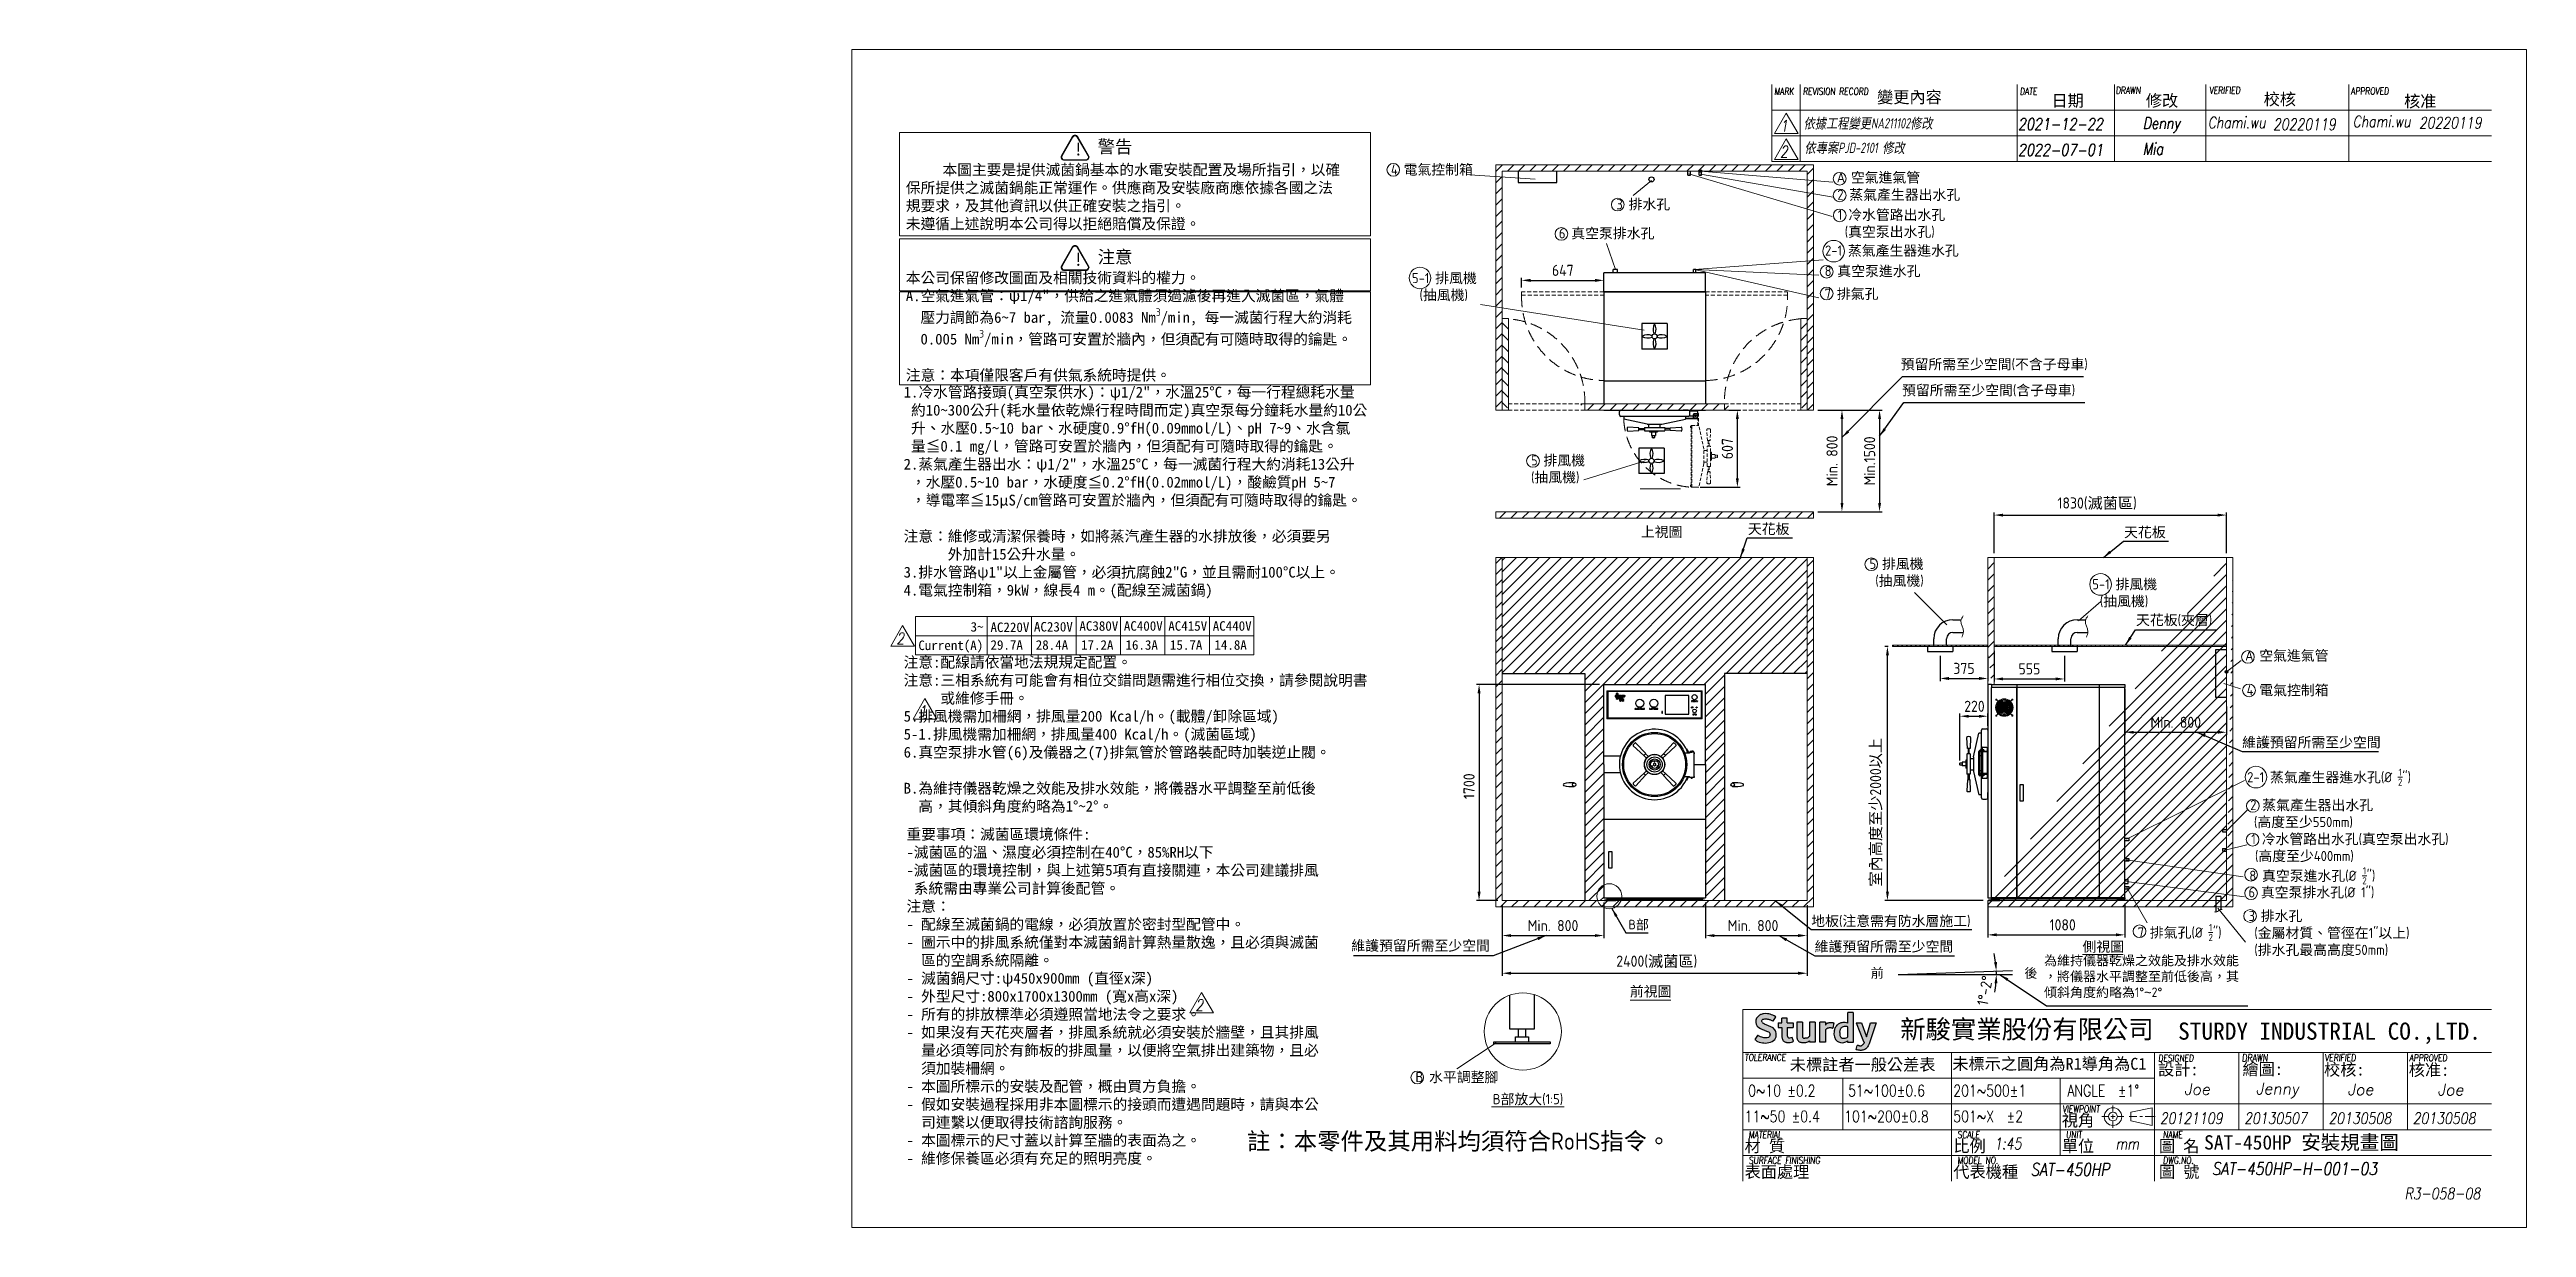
# Model space of a CAD drawing. Header units: millimetres. Extents: x -406921 to -172782, y -22195 to 7119.
# Drawn here: x -192283 to -172782, y -18619 to -9349 of the extents above; entities that cross this region are included whole.
import ezdxf

# ---------------------------------------------------------------- set-up
doc = ezdxf.new("R2010")
doc.units = ezdxf.units.MM
doc.header["$MEASUREMENT"] = 0
doc.linetypes.add('HIDDEN', pattern=[9.525, 6.35, -3.175])
doc.layers.get('0').update_dxf_attribs({"lineweight": 25})
for name, color, linetype, lineweight in [('D', 3, 'Continuous', 13), ('DIM', 3, 'Continuous', 9), ('F', 7, 'Continuous', 15), ('H', 2, 'HIDDEN', 15), ('S', 4, 'Continuous', 15), ('T', 4, 'Continuous', 15)]:
    doc.layers.add(name, color=color, linetype=linetype, lineweight=lineweight)
doc.styles.get("Standard").update_dxf_attribs({"font": 'KAIU.TTF'})
doc.styles.add('STU25', font='isocp2.shx')
doc.styles.add('Text', font='romans.shx', dxfattribs={"width": 0.8, "oblique": 10})
doc.styles.add('TONY', font='isocp3.shx')
doc.dimstyles.new('STU25', dxfattribs={"dimscale": 35, "dimtxt": 2.5, "dimasz": 2, "dimexe": 0.6, "dimexo": 1, "dimgap": 1, "dimtad": 1, "dimdsep": 46, "dimtxsty": 'STU25', "dimcen": 2, "dimazin": 2, "dimtfac": 1, "dimtmove": 0, "dimatfit": 3, "dimfxl": 0, "dimtolj": 1, "dimtzin": 0, "dimarcsym": 0})
doc.dimstyles.new('STU25$7', dxfattribs={"dimscale": 35, "dimtxt": 2.5, "dimasz": 2, "dimexe": 1.25, "dimexo": 0.625, "dimgap": 1, "dimtad": 0, "dimdec": 4, "dimdsep": 46, "dimtxsty": 'STU25', "dimcen": 2.5, "dimazin": 2, "dimtfac": 1, "dimtdec": 4, "dimtmove": 0, "dimatfit": 3, "dimfxl": 0, "dimtolj": 1, "dimtzin": 0, "dimarcsym": 0})
pattern_1 = [(135, (37616.902, 4272.78), (-17.6776695, -17.6776695), [])]
pattern_2 = [(45, (37616.9, 4272.78), (-44.194174, 44.194174), [])]

msp = doc.modelspace()

# ---------------------------------------------------------------- texts
at = {"attachment_point": 1, "style": 'STU25'}
for s, insert, char_height in [('{\\f標楷體|b0|i0|c136|p65;新駿實業股份有限公司}', (-177711.895, -16986.54), 146.25), ('{\\f標楷體|b0|i0|c136|p65;STURDY\\H0.9667x; \\H1.034x;INDUSTRIAL CO.,LTD.}', (-175524.285, -17006.79), 135), ('{\\f標楷體|b0|i0|c136|p65;註：本零件及其用料均須符合}RoHS{\\f標楷體|b0|i0|c136|p65;指令。}', (-182855.457, -17872.499), 135.00867)]:
    msp.add_mtext(s, dxfattribs=dict(at, insert=insert, char_height=char_height))
at = {"layer": 'D', "color": 4}
msp.add_text('SAT-450HP 安裝規畫圖', height=112.5, dxfattribs=at).set_placement((-175319.605, -18006.435))
at = {"layer": 'D', "color": 11, "attachment_point": 1, "style": 'STU25'}
for s, insert, char_height in [('{\\f標楷體|b0|i0|c136|p65;!}', (-184217.245, -10082.966), 100), ('{\\f標楷體|b0|i0|c136|p65;警告}', (-184030.733, -10063.597), 100), ('{\\f標楷體|b0|i0|c136|p65;注意}', (-184030.733, -10931.323), 100), ('{\\f標楷體|b0|i0|c136|p65;!}', (-184217.245, -10950.691), 100), ('{\\f標楷體|b0|i0|c136|p65;Current(A)}', (-185442.422, -14000.503), 75), ('{\\f標楷體|b0|i0|c136|p65;3~}', (-185031.555, -13855.119), 75), ('{\\f標楷體|b0|i0|c136|p65;AC220V}', (-184874.765, -13858.478), 75), ('{\\f標楷體|b0|i0|c136|p65;29.7A}', (-184874.88, -13997.833), 75), ('{\\f標楷體|b0|i0|c136|p65;AC230V}', (-184532.648, -13854.464), 75), ('{\\f標楷體|b0|i0|c136|p65;28.4A}', (-184518.417, -13997.833), 75), ('{\\f標楷體|b0|i0|c136|p65;AC380V}', (-184174.765, -13848.278), 75), ('{\\f標楷體|b0|i0|c136|p65;17.2A}', (-184161.861, -13997.833), 75), ('{\\f標楷體|b0|i0|c136|p65;AC400V}', (-183824.765, -13848.278), 75), ('{\\f標楷體|b0|i0|c136|p65;16.3A}', (-183811.861, -13997.833), 75), ('{\\f標楷體|b0|i0|c136|p65;AC415V}', (-183474.765, -13848.278), 75), ('{\\f標楷體|b0|i0|c136|p65;15.7A}', (-183461.861, -13997.833), 75), ('{\\f標楷體|b0|i0|c136|p65;AC440V}', (-183124.765, -13848.278), 75), ('{\\f標楷體|b0|i0|c136|p65;14.8A}', (-183111.861, -13997.833), 75), ('\\A1;{\\C3;2-1 \\f標楷體|b0|i0|c136|p65;蒸氣產生器進水孔\\Fisocp2.shx;(%%c \\H0.7x;\\S1/2;\\H1.429x;")}', (-174980.471, -15008.854), 80), ('\\A1;{\\C3;8 \\f標楷體|b0|i0|c136|p65;真空泵進水孔\\Fisocp2.shx;(%%c \\H0.7x;\\S1/2;\\H1.429x;")}', (-174963.372, -15784.535), 80), ('{\\C3;6 \\f標楷體|b0|i0|c136|p65;真空泵排水孔\\Fisocp2.shx;(%%c 1")}', (-174970.451, -15941.918), 80), ('\\A1;{\\C3;7 \\f標楷體|b0|i0|c136|p65;排氣孔\\Fisocp2.shx;(%%c \\H0.7x;\\S1/2;\\H1.429x;")}', (-175842.679, -16231.086), 80)]:
    msp.add_mtext(s, dxfattribs=dict(at, insert=insert, char_height=char_height))
at = {"layer": 'D', "color": 11, "attachment_point": 1}
for s, insert, char_height in [('\\A1;\\P     本圖主要是提供滅菌鍋基本的水電安裝配置及場所指引，以確\\P保所提供之滅菌鍋能正常運作。供應商及安裝廠商應依據各國之法\\P規要求，及其他資訊以供正確安裝之指引。\\P未遵循上述說明本公司得以拒絕賠償及保證。\\P\\P\\P本公司保留修改圖面及相關技術資料的權力。\\PA.空氣進氣管：{\\f細明體|b0|i0|c136|p48;ψ}1/4"，供給之進氣體須過濾後再進入滅菌區，氣體\\P  壓力調節為6~7 bar, 流量0.0083 Nm{\\Fisocp2.shx;\\H0.7x;\\S3^ ;}/min, 每一滅菌行程大約消耗\\P  0.005 Nm{\\Fisocp2.shx;\\H0.7x;\\S3^ ;}/min，管路可安置於牆內，但須配有可隨時取得的鑰匙。\\P\\P注意：本項僅限客戶有供氣系統時提供。', (-185541.488, -10110.892), 85), ('{\\Fisocp2.shx;\\C3;4 \\f標楷體|b0|i0|c136|p65;電氣控制箱}', (-181722.134, -10253.592), 80), ('{\\Fisocp2.shx;\\C3;A \\f標楷體|b0|i0|c136|p65;空氣進氣管}', (-178211.45, -10315.781), 80), ('{\\Fisocp2.shx;\\C3;3 \\f標楷體|b0|i0|c136|p65;排水孔}', (-179947.402, -10527.27), 80), ('{\\Fisocp3.shx;\\C3;2 \\f標楷體|b0|i0|c136|p65;蒸氣產生器出水孔}', (-178207.518, -10451.904), 80), ('{\\Fisocp2.shx;\\C3;1 \\f標楷體|b0|i0|c136|p65;冷水管路出水孔\\P \\Fisocp2.shx;(\\f標楷體|b0|i0|c136|p65;真空泵出水孔\\Fisocp2.shx;)}', (-178203.534, -10610.147), 80), ('{\\Fisocp2.shx;\\C3;6 \\f標楷體|b0|i0|c136|p65;真空泵排水孔}', (-180399.863, -10755.314), 80), ('{\\Fisocp2.shx;\\C3;2-1 \\f標楷體|b0|i0|c136|p65;蒸氣產生器進水孔}', (-178303.937, -10891.162), 80), ('{\\Fisocp2.shx;\\C3;5-1 \\f標楷體|b0|i0|c136|p65;排風機\\P\\f???|b0|i0|c0|p65;  \\Fisocp2.shx;(\\f標楷體|b0|i0|c136|p65;抽風機\\Fisocp2.shx;)}', (-181556.236, -11107.675), 80), ('{\\Fisocp2.shx;\\C3;8 \\f標楷體|b0|i0|c136|p65;真空泵進水孔}', (-178307.081, -11052.49), 80), ('{\\Fisocp2.shx;\\C3;7 \\f標楷體|b0|i0|c136|p65;排氣孔}', (-178306.926, -11231.268), 80), ('{\\C3;預留所需至少空間\\Fisocp2.shx;(\\f標楷體|b0|i0|c136|p65;不含子母車\\Fisocp2.shx;)}', (-177708.177, -11785.477), 80), ('1.冷水管路接頭(真空泵供水)：{\\f細明體|b0|i0|c136|p48;ψ}1/2"，水溫25%%DC，每一行程總耗水量\\P 約10~300公升(耗水量依乾燥行程時間而定)真空泵每分鐘耗水量約10公\\P 升、水壓0.5~10 bar、水硬度0.9%%DfH(0.09mmol/L)、pH 7~9、水含氯\\P 量≦0.1 mg/l，管路可安置於牆內，但須配有可隨時取得的鑰匙。\\P2.蒸氣產生器出水：{\\f細明體|b0|i0|c136|p48;ψ}1/2"，水溫25%%DC，每一滅菌行程大約消耗13公升\\P ，水壓0.5~10 bar，水硬度≦0.2%%DfH(0.02mmol/L)，酸鹼質pH 5~7\\P ，導電率≦15μS/cm管路可安置於牆內，但須配有可隨時取得的鑰匙。\\P\\P注意：維修或清潔保養時，如將蒸汽產生器的水排放後，必須要另\\P      外加計15公升水量。\\P3.排水管路{\\f細明體|b0|i0|c136|p48;ψ}1"以上金屬管，必須抗腐蝕2"G，並且需耐100%%DC以上。 \\P4.電氣控制箱，9kW，線長4 m。(配線至滅菌鍋) \\P\\P\\P\\P注意:配線請依當地法規規定配置。\\P{\\fDFKai-SB|b0|i0|c136|p65;注意:三相系統有可能會有相位交錯問題需進行相位交換，請參閱說明書\\P     或維修手冊。}\\P5.排風機需加柵網，排風量200 Kcal/h。(載體/卸除區域)\\P5-1.排風機需加柵網，排風量400 Kcal/h。(滅菌區域)\\P6.真空泵排水管(6)及儀器之(7)排氣管於管路裝配時加裝逆止閥。\\P\\PB.為維持儀器乾燥之效能及排水效能，將儀器水平調整至前低後\\P  高，其傾斜角度約略為1%%D~2%%D。', (-185558.398, -12002.919), 85), ('{\\C3;預留所需至少空間\\Fisocp2.shx;(\\f標楷體|b0|i0|c136|p65;含子母車\\Fisocp2.shx;)}', (-177697.961, -11990.372), 80), ('{\\Fisocp2.shx;\\C3;5 \\f標楷體|b0|i0|c136|p65;排風機\\P\\Fisocp2.shx;(\\f標楷體|b0|i0|c136|p65;抽風機\\Fisocp2.shx;)}', (-180618.969, -12542.482), 80), ('上視圖', (-179754.043, -13105.016), 80), ('{\\C3;天花板 }', (-178911.688, -13082.225), 80), ('{\\C3;天花板 }', (-175949.584, -13107.753), 80), ('{\\Fisocp2.shx;\\C3;5 \\f標楷體|b0|i0|c136|p65;排風機\\P\\Fisocp2.shx; (\\f標楷體|b0|i0|c136|p65;抽風機\\Fisocp2.shx;)}', (-177954.038, -13356.258), 80), ('{\\Fisocp2.shx;\\C3;5-1 \\f標楷體|b0|i0|c136|p65;排風機\\P\\f???|b0|i0|c0|p65;  \\Fisocp2.shx;(\\f標楷體|b0|i0|c136|p65;抽風機\\Fisocp2.shx;)}', (-176199.717, -13517.37), 80), ('{\\C3;天花板\\Fisocp2.shx;(\\f標楷體|b0|i0|c136|p65;夾層\\Fisocp2.shx;)}', (-175855.624, -13798.772), 80), ('{\\Fisocp2.shx;\\C3;A \\f標楷體|b0|i0|c136|p65;空氣進氣管}', (-174996.098, -14078.755), 80), ('{\\Fisocp2.shx;\\C3;4 \\f標楷體|b0|i0|c136|p65;電氣控制箱}', (-174984.777, -14350.809), 80), ('{\\C3;維護預留所需至少空間}', (-175020.273, -14761.24), 80), ('{\\Fisocp2.shx;\\C3;2 \\f標楷體|b0|i0|c136|p65;蒸氣產生器出水孔\\P\\f???|b0|i0|c0|p65; \\Fisocp2.shx;(\\f標楷體|b0|i0|c136|p65;高度至少\\Fisocp2.shx;550mm)}', (-174956.831, -15255.304), 80), ('重要事項：滅菌區環境條件:\\P-滅菌區的溫、濕度必須控制在40%%DC，85%RH以下\\P-滅菌區的環境控制，與上述第5項有直接關連，本公司建議排風\\P 系統需由專業公司計算後配管。\\P注意：\\P- 配線至滅菌鍋的電線，必須放置於密封型配管中。\\P- 圖示中的排風系統僅對本滅菌鍋計算熱量散逸，且必須與滅菌\\P  區的空調系統隔離。\\P- 滅菌鍋尺寸:{\\f細明體|b0|i0|c136|p48;ψ}450x900mm (直徑x深)\\P- 外型尺寸:800x1700x1300mm (寬x高x深)\\P- 所有的排放標準必須遵照當地法令之要求。\\P- 如果沒有天花夾層者，排風系統就必須安裝於牆壁，且其排風\\P  量必須等同於有飾板的排風量，以便將空氣排出建築物，且必\\P  須加裝柵網。\\P- 本圖所標示的安裝及配管，概由買方負擔。\\P- 假如安裝過程採用非本圖標示的接頭而遭遇問題時，請與本公\\P  司連繫以便取得技術諮詢服務。\\P- 本圖標示的尺寸蓋以計算至牆的表面為之。\\P- 維修保養區必須有充足的照明亮度。', (-185536.541, -15482.378), 85), ('{\\Fisocp2.shx;\\C3;1 \\f標楷體|b0|i0|c136|p65;冷水管路出水孔\\Fisocp2.shx;(\\f標楷體|b0|i0|c136|p65;真空泵出水孔\\Fisocp2.shx;)\\P\\f???|b0|i0|c0|p65; \\Fisocp2.shx;(\\f標楷體|b0|i0|c136|p65;高度至少\\Fisocp2.shx;400mm)}', (-174948.743, -15522.581), 80), ('{\\C3;地板\\Fisocp2.shx;(\\f標楷體|b0|i0|c136|p65;注意需有防水層施工\\Fisocp2.shx;)}', (-178412.733, -16167.506), 80), ('{\\Fisocp2.shx;\\C3;3 \\f標楷體|b0|i0|c136|p65;排水孔\\P\\Fisocp2.shx; (\\f標楷體|b0|i0|c136|p65;金屬材質、管徑在\\Fisocp2.shx;1"\\f標楷體|b0|i0|c136|p65;以上\\Fisocp2.shx;)\\P (\\f標楷體|b0|i0|c136|p65;排水孔最高高度\\Fisocp2.shx;50mm)}', (-174969.805, -16128.105), 80), ('{\\C3;維護預留所需至少空間}', (-182033.929, -16361.335), 80), ('{\\Fisocp2.shx;\\C3;B\\f標楷體|b0|i0|c136|p65;部}', (-179850.844, -16198.304), 75), ('{\\C3;維護預留所需至少空間}', (-178385.877, -16367.87), 80), ('側視圖', (-176276.709, -16369.438), 80), ('{\\C3;為維持儀器乾燥之效能及排水效能\\P，將儀器水平調整至前低後高，其\\P傾斜角度約略為\\Fisocp2.shx;1%%D\\f???|b0|i0|c0|p65;~\\Fisocp2.shx;2%%D}', (-176579.724, -16481.21), 75), ('前視圖', (-179840.692, -16721.492), 80), ('{\\Fisocp2.shx;\\C3;B \\f標楷體|b0|i0|c136|p65;水平調整腳}', (-181528.36, -17395.821), 80), ('{\\Fisocp2.shx;\\C3;B\\f標楷體|b0|i0|c136|p65;部放大\\Fisocp2.shx;(1:5)}', (-180919.724, -17569.582), 80)]:
    msp.add_mtext(s, dxfattribs=dict(at, insert=insert, char_height=char_height))
at = {"layer": 'D', "linetype": 'Continuous', "char_height": 75, "width": 218.181, "attachment_point": 1}
for s, insert in [(' 前', (-177995.063, -16579.659)), ('{\\Fisocp2.shx; }後', (-176777.187, -16580.11))]:
    msp.add_mtext(s, dxfattribs=dict(at, insert=insert))
at = {"layer": 'DIM', "insert": (-192283.199, -17801.195), "char_height": 12.5, "attachment_point": 1, "style": 'TONY'}
msp.add_mtext('\\A1;', dxfattribs=at)
at = {"layer": 'F', "color": 1, "lineweight": 15, "style": 'Text', "oblique": 5, "width": 0.8}
for s, height, p in [('MARK', 54, (-178703.81, -9705.974)), ('REVISION RECORD', 54, (-178478.81, -9705.974)), ('DATE', 54, (-176770.64, -9705.974)), ('DRAWN', 54, (-176015.003, -9697.871)), ('VERIFIED', 54, (-175278.533, -9697.984)), ('APPROVED', 54, (-174163.395, -9703.332)), ('TOLERANCE', 54, (-178936.306, -17308.611)), ('DESIGNED', 54, (-175680.97, -17313.93)), ('DRAWN', 56.0451, (-175021.025, -17312.926)), ('VERIFIED', 54, (-174369.088, -17310.419)), ('APPROVED', 54, (-173704.011, -17311.667)), ('VIEWPOINT', 54, (-176434.229, -17713.611)), ('MATERIAL', 54, (-178905.25, -17916.111)), ('SCALE', 54, (-177261.794, -17916.111)), ('UNIT', 54, (-176407.75, -17916.111)), ('NAME', 54, (-175643.043, -17916.111)), ('SURFACE FINISHING', 54, (-178905.25, -18118.611)), ('MODEL NO.', 54, (-177261.794, -18118.611)), ('DWG.NO.', 54, (-175643.043, -18118.611))]:
    msp.add_text(s, height=height, dxfattribs=at).set_placement(p)
at = {"layer": 'F', "lineweight": -3}
for s, height, p in [('變更內容', 93.4085, (-177894.378, -9770.459)), ('日期', 93.4085, (-176521.608, -9798.329)), ('修改', 93.4085, (-175778.413, -9797.808)), ('校核', 93.4085, (-174850.759, -9786.733)), ('核准', 93.4085, (-173745.45, -9803.028)), ('未標註者一般公差表', 93.4085, (-178581.338, -17384.209)), ('未標示之圓角為R1導角為C1', 93.40847, (-177302.21, -17378.16)), ('設計:', 93.4085, (-175682.247, -17422.172)), ('繪圖:', 93.4085, (-175017.284, -17419.607)), ('校核:', 93.4085, (-174375.14, -17423.596)), ('核准:', 93.4085, (-173707.983, -17426.096)), ('視角', 93.4085, (-176439.769, -17823.445)), ('材 質', 93.4085, (-178937.269, -18025.945)), ('比例', 93.4085, (-177293.813, -18025.945)), ('單位', 93.4085, (-176439.769, -18025.945)), ('圖 名', 93.4085, (-175675.063, -18025.945)), ('表面處理', 93.4085, (-178937.269, -18228.445)), ('代表機種', 93.4085, (-177293.813, -18228.445)), ('圖 號', 93.4085, (-175675.063, -18228.445))]:
    msp.add_text(s, height=height, dxfattribs=at).set_placement(p)
at = {"layer": 'F', "lineweight": 20, "style": 'Text', "width": 0.8}
for s, p in [('0~10 ±0.2', (-178909.78, -17588.448)), ('51~100±0.6', (-178122.28, -17588.448)), ('201~500±1', (-177294.17, -17588.448)), ('ANGLE  ±1%%D', (-176396.1, -17588.448)), ('11~50 ±0.4', (-178937.356, -17790.948)), ('101~200±0.8', (-178153.303, -17790.948)), ('501~X  ±2', (-177294.17, -17790.948))]:
    msp.add_text(s, height=90, dxfattribs=at).set_placement(p)
at = {"layer": 'T', "lineweight": 20, "style": 'Text', "oblique": 10, "width": 0.8}
for s, height, p in [('1', 90, (-178657.961, -9995.293)), ('2021-12-22', 92, (-176784.555, -9982.483)), ('Denny', 92, (-175802.85, -9974.22)), ('Chami.wu', 90, (-175290.62, -9968.579)), ('20220119', 90, (-174776.489, -9982.754)), ('Chami.wu', 90, (-174149.624, -9960.39)), ('20220119', 90, (-173627.983, -9970.497)), ('2', 90, (-178657.961, -10197.793)), ('2022-07-01', 92, (-176784.555, -10184.983)), ('Mia', 92, (-175802.85, -10176.72)), ('2', 90, (-185616.023, -14028.656)), ('1', 90, (-185439.573, -14602.895)), ('2', 90, (-183261.819, -16914.979)), ('20121109', 90, (-175667.694, -17805.261)), ('20130507', 90, (-175003.944, -17805.261)), ('20130508', 90, (-174340.194, -17805.261)), ('20130508', 90, (-173676.444, -17805.261)), ('1:45', 90, (-176973, -18005.097)), ('SAT-450HP', 99, (-176686.04, -18212.699)), ('mm', 90, (-176016.384, -18004.842)), ('SAT-450HP-H-001-03', 99, (-175258.262, -18206.405))]:
    msp.add_text(s, height=height, dxfattribs=at).set_placement(p)
at = {"layer": 'T', "lineweight": 20, "style": 'Text', "oblique": 10}
for s, p in [('Joe', (-175477.768, -17576.636)), ('Jenny', (-174912.225, -17572.041)), ('Joe', (-174190.278, -17578.287)), ('Joe', (-173481.738, -17580.146))]:
    msp.add_text(s, height=90, dxfattribs=at).set_placement(p)
at = {"layer": 'T', "linetype": 'Continuous', "lineweight": 20, "attachment_point": 1, "style": 'Text'}
for s, insert, char_height in [('{\\fDFKai-SB|b0|i0|c136|p65;依據工程變更\\Fisocp2.shx|c1;NA211102\\fDFKai-SB|b0|i0|c136|p65;修改}', (-178472.353, -9889.208), 80.9991), ('{\\fDFKai-SB|b0|i0|c136|p0;依專案\\Fisocp2.shx|c136;PJD-2101 \\fDFKai-SB|b0|i0|c136|p0;修改}', (-178465.427, -10082.423), 80.9991), ('R3-058-08', (-173740.69, -18307.446), 90)]:
    msp.add_mtext(s, dxfattribs=dict(at, insert=insert, char_height=char_height))

# ---------------------------------------------------------------- blocks, each defined once
blk = doc.blocks.new('*D4')
at = {"layer": 'D', "color": 0, "linetype": 'Continuous', "lineweight": -2}
for start, end in [(7.1806, 12.3613), (349.6387, 354.8194), (0, 2)]:
    blk.add_arc((-177729, -16629), 774, start, end, dxfattribs=at)
at = {"layer": 'D', "color": 0}
for points in [[(-176973, -16533), (-176950, -16531), (-176956, -16602)], [(-176947, -16699), (-176970, -16698), (-176955, -16629)]]:
    blk.add_solid(points, dxfattribs=at)
at = {"layer": 'Defpoints', "color": 0}
for p in [(-177729, -16629), (-177729, -16629), (-176955, -16611), (-176829, -16597), (-176828, -16629)]:
    blk.add_point(p, dxfattribs=at)
at = {"layer": 'D', "color": 0, "insert": (-177045, -16755), "char_height": 87.5, "attachment_point": 5, "rotation": 79.526, "style": 'STU25'}
blk.add_mtext('1%%D-2%%D', dxfattribs=at)
blk = doc.blocks.new('*D5')
at = {"layer": 'D', "color": 0, "linetype": 'Continuous', "lineweight": -2}
for p, q in [((-176973, -14082), (-176973, -14324)), ((-176418, -14121), (-176418, -14324)), ((-176903, -14303), (-176488, -14303))]:
    blk.add_line(p, q, dxfattribs=at)
at = {"layer": 'D', "color": 0}
for points in [[(-176903, -14291), (-176903, -14314), (-176973, -14303)], [(-176488, -14314), (-176488, -14291), (-176418, -14303)]]:
    blk.add_solid(points, dxfattribs=at)
at = {"layer": 'Defpoints', "color": 0}
for p in [(-176973, -14047), (-176418, -14086), (-176418, -14303)]:
    blk.add_point(p, dxfattribs=at)
at = {"layer": 'D', "color": 0, "insert": (-176695, -14224), "char_height": 87.5, "attachment_point": 5, "style": 'STU25'}
blk.add_mtext('\\A1;555', dxfattribs=at)
blk = doc.blocks.new('*D6')
at = {"layer": 'D', "color": 0, "lineweight": -2}
for p, q in [((-180846, -16082), (-180846, -16640)), ((-178446, -16082), (-178446, -16640)), ((-180776, -16619), (-178516, -16619))]:
    blk.add_line(p, q, dxfattribs=at)
at = {"layer": 'D', "color": 0}
for points in [[(-180776, -16607), (-180776, -16631), (-180846, -16619)], [(-178516, -16631), (-178516, -16607), (-178446, -16619)]]:
    blk.add_solid(points, dxfattribs=at)
at = {"layer": 'Defpoints', "color": 0}
for p in [(-180846, -16047), (-178446, -16047), (-178446, -16619)]:
    blk.add_point(p, dxfattribs=at)
at = {"layer": 'D', "color": 0, "insert": (-179629, -16529), "char_height": 87.5, "attachment_point": 5, "style": 'STU25'}
blk.add_mtext('\\A1;2400({\\f標楷體|b0|i0|c136|p65;滅菌區})', dxfattribs=at)
blk = doc.blocks.new('*D7')
at = {"layer": 'D', "color": 0, "lineweight": -2}
for p, q in [((-177808, -14047), (-177834, -14047)), ((-177813, -15977), (-177813, -14117)), ((-177058, -16047), (-177834, -16047))]:
    blk.add_line(p, q, dxfattribs=at)
at = {"layer": 'D', "color": 0}
for points in [[(-177801, -14117), (-177824, -14117), (-177813, -14047)], [(-177824, -15977), (-177801, -15977), (-177813, -16047)]]:
    blk.add_solid(points, dxfattribs=at)
at = {"layer": 'Defpoints', "color": 0}
for p in [(-177813, -14047), (-177773, -14047), (-177023, -16047)]:
    blk.add_point(p, dxfattribs=at)
at = {"layer": 'D', "color": 0, "insert": (-177901, -15352), "char_height": 87.5, "attachment_point": 5, "rotation": 90, "style": 'STU25'}
blk.add_mtext('\\A1;{\\f標楷體|b0|i0|c136|p65;室內高度至少}2000{\\f標楷體|b0|i0|c136|p65;以上}', dxfattribs=at)
blk = doc.blocks.new('*D8')
at = {"layer": 'D', "color": 0, "lineweight": -2}
for p, q in [((-180846, -16082), (-180846, -16343)), ((-180046, -16061), (-180046, -16343)), ((-180776, -16322), (-180116, -16322))]:
    blk.add_line(p, q, dxfattribs=at)
at = {"layer": 'D', "color": 0}
for points in [[(-180776, -16311), (-180776, -16334), (-180846, -16322)], [(-180116, -16334), (-180116, -16311), (-180046, -16322)]]:
    blk.add_solid(points, dxfattribs=at)
at = {"layer": 'Defpoints', "color": 0}
for p in [(-180846, -16047), (-180046, -16026), (-180046, -16322)]:
    blk.add_point(p, dxfattribs=at)
at = {"layer": 'D', "color": 0, "insert": (-180446, -16244), "char_height": 87.5, "attachment_point": 5, "style": 'STU25'}
blk.add_mtext('\\A1;Min. 800', dxfattribs=at)
blk = doc.blocks.new('*D9')
at = {"layer": 'D', "color": 0, "lineweight": -2}
for p, q in [((-179246, -16061), (-179246, -16343)), ((-178446, -16082), (-178446, -16343)), ((-179176, -16322), (-178516, -16322))]:
    blk.add_line(p, q, dxfattribs=at)
at = {"layer": 'D', "color": 0}
for points in [[(-179176, -16311), (-179176, -16334), (-179246, -16322)], [(-178516, -16334), (-178516, -16311), (-178446, -16322)]]:
    blk.add_solid(points, dxfattribs=at)
at = {"layer": 'Defpoints', "color": 0}
for p in [(-179246, -16026), (-178446, -16047), (-178446, -16322)]:
    blk.add_point(p, dxfattribs=at)
at = {"layer": 'D', "color": 0, "insert": (-178871, -16244), "char_height": 87.5, "attachment_point": 5, "style": 'STU25'}
blk.add_mtext('\\A1;Min. 800', dxfattribs=at)
blk = doc.blocks.new('*D10')
at = {"layer": 'D', "color": 0, "lineweight": -2}
for p, q in [((-180081, -14347), (-181049, -14347)), ((-181028, -14417), (-181028, -15977)), ((-180881, -16047), (-181049, -16047))]:
    blk.add_line(p, q, dxfattribs=at)
at = {"layer": 'D', "color": 0}
for points in [[(-181016, -14417), (-181040, -14417), (-181028, -14347)], [(-181040, -15977), (-181016, -15977), (-181028, -16047)]]:
    blk.add_solid(points, dxfattribs=at)
at = {"layer": 'Defpoints', "color": 0}
for p in [(-180046, -14347), (-181028, -16047), (-180846, -16047)]:
    blk.add_point(p, dxfattribs=at)
at = {"layer": 'D', "color": 0, "insert": (-181107, -15147), "char_height": 87.5, "attachment_point": 5, "rotation": 90, "style": 'STU25'}
blk.add_mtext('\\A1;1700', dxfattribs=at)
blk = doc.blocks.new('*D11')
at = {"layer": 'D', "color": 0, "lineweight": -2}
for p, q in [((-175943, -14381), (-175943, -14743)), ((-175143, -14519), (-175143, -14743)), ((-175873, -14722), (-175213, -14722))]:
    blk.add_line(p, q, dxfattribs=at)
at = {"layer": 'D', "color": 0}
for points in [[(-175873, -14711), (-175873, -14734), (-175943, -14722)], [(-175213, -14734), (-175213, -14711), (-175143, -14722)]]:
    blk.add_solid(points, dxfattribs=at)
at = {"layer": 'Defpoints', "color": 0}
for p in [(-175943, -14346), (-175143, -14484), (-175143, -14722)]:
    blk.add_point(p, dxfattribs=at)
at = {"layer": 'D', "color": 0, "insert": (-175543, -14644), "char_height": 87.5, "attachment_point": 5, "style": 'STU25'}
blk.add_mtext('\\A1;{\\Fisocp2.shx;Min. 800}', dxfattribs=at)
blk = doc.blocks.new('*D12')
at = {"layer": 'D', "color": 0, "lineweight": -2}
for p, q in [((-176973, -13312), (-176973, -12992)), ((-176903, -13013), (-175213, -13013)), ((-175143, -13312), (-175143, -12992))]:
    blk.add_line(p, q, dxfattribs=at)
at = {"layer": 'D', "color": 0}
for points in [[(-176903, -13002), (-176903, -13025), (-176973, -13013)], [(-175213, -13025), (-175213, -13002), (-175143, -13013)]]:
    blk.add_solid(points, dxfattribs=at)
at = {"layer": 'Defpoints', "color": 0}
for p in [(-175143, -13013), (-176973, -13347), (-175143, -13347)]:
    blk.add_point(p, dxfattribs=at)
at = {"layer": 'D', "color": 0, "insert": (-176162, -12923), "char_height": 87.5, "attachment_point": 5, "style": 'STU25'}
blk.add_mtext('\\A1;1830({\\f標楷體|b0|i0|c136|p65;滅菌區})', dxfattribs=at)
blk = doc.blocks.new('*D13')
at = {"layer": 'D', "color": 0, "lineweight": -2}
for p, q in [((-177023, -16062), (-177023, -16338)), ((-175943, -16071), (-175943, -16338)), ((-176953, -16317), (-176013, -16317))]:
    blk.add_line(p, q, dxfattribs=at)
at = {"layer": 'D', "color": 0}
for points in [[(-176953, -16305), (-176953, -16328), (-177023, -16317)], [(-176013, -16328), (-176013, -16305), (-175943, -16317)]]:
    blk.add_solid(points, dxfattribs=at)
at = {"layer": 'Defpoints', "color": 0}
for p in [(-177023, -16027), (-175943, -16036), (-175943, -16317)]:
    blk.add_point(p, dxfattribs=at)
at = {"layer": 'D', "color": 0, "insert": (-176433, -16238), "char_height": 87.5, "attachment_point": 5, "style": 'STU25'}
blk.add_mtext('\\A1;1080', dxfattribs=at)
blk = doc.blocks.new('*D14')
at = {"layer": 'D', "color": 0, "lineweight": -2}
for p, q in [((-178361, -12187), (-178150, -12187)), ((-178171, -12257), (-178171, -12917)), ((-178361, -12987), (-178150, -12987))]:
    blk.add_line(p, q, dxfattribs=at)
at = {"layer": 'D', "color": 0}
for points in [[(-178159, -12257), (-178182, -12257), (-178171, -12187)], [(-178182, -12917), (-178159, -12917), (-178171, -12987)]]:
    blk.add_solid(points, dxfattribs=at)
at = {"layer": 'Defpoints', "color": 0}
for p in [(-178396, -12187), (-178396, -12987), (-178171, -12987)]:
    blk.add_point(p, dxfattribs=at)
at = {"layer": 'D', "color": 0, "insert": (-178249, -12587), "char_height": 87.5, "attachment_point": 5, "rotation": 90, "style": 'STU25'}
blk.add_mtext('\\A1;{\\Fisocp2.shx;Min. 800}', dxfattribs=at)
blk = doc.blocks.new('*D15')
at = {"layer": 'D', "color": 0, "lineweight": -2}
for p, q in [((-178361, -12187), (-177854, -12187)), ((-177875, -12257), (-177875, -12917)), ((-178361, -12987), (-177854, -12987))]:
    blk.add_line(p, q, dxfattribs=at)
at = {"layer": 'D', "color": 0}
for points in [[(-177863, -12257), (-177886, -12257), (-177875, -12187)], [(-177886, -12917), (-177863, -12917), (-177875, -12987)]]:
    blk.add_solid(points, dxfattribs=at)
at = {"layer": 'Defpoints', "color": 0}
for p in [(-178396, -12187), (-178396, -12987), (-177875, -12987)]:
    blk.add_point(p, dxfattribs=at)
at = {"layer": 'D', "color": 0, "insert": (-177953, -12587), "char_height": 87.5, "attachment_point": 5, "rotation": 90, "style": 'STU25'}
blk.add_mtext('\\A1;{\\Fisocp2.shx;Min.1500}', dxfattribs=at)
blk = doc.blocks.new('*D16')
at = {"layer": 'D', "color": 0, "linetype": 'Continuous', "lineweight": -2}
for p, q in [((-177398, -14121), (-177398, -14320)), ((-177023, -14121), (-177023, -14320)), ((-177328, -14299), (-177093, -14299))]:
    blk.add_line(p, q, dxfattribs=at)
at = {"layer": 'D', "color": 0}
for points in [[(-177328, -14287), (-177328, -14311), (-177398, -14299)], [(-177093, -14311), (-177093, -14287), (-177023, -14299)]]:
    blk.add_solid(points, dxfattribs=at)
at = {"layer": 'Defpoints', "color": 0}
for p in [(-177398, -14086), (-177023, -14086), (-177023, -14299)]:
    blk.add_point(p, dxfattribs=at)
at = {"layer": 'D', "color": 0, "insert": (-177210, -14220), "char_height": 87.5, "attachment_point": 5, "style": 'STU25'}
blk.add_mtext('\\A1;375', dxfattribs=at)
blk = doc.blocks.new('m93')
h = blk.add_hatch(color=256)
edge = h.paths.add_edge_path(flags=16)
edge.add_spline(control_points=[(-101, 59), (-101, 59), (-101, 59), (-101, 59), (-101, 59), (-100, 59), (-100, 59), (-100, 59), (-100, 59), (-100, 59), (-99, 59), (-99, 59), (-99, 59), (-99, 59), (-99, 59), (-99, 59), (-99, 59), (-99, 59), (-99, 60), (-99, 60), (-99, 60), (-100, 60), (-100, 60), (-100, 60), (-100, 60), (-100, 60), (-100, 60), (-101, 60), (-101, 60), (-101, 60), (-101, 60), (-101, 60), (-101, 60), (-101, 60), (-101, 59), (-101, 59)], knot_values=[0, 0, 0, 0, 0.111111, 0.111111, 0.111111, 0.111111, 0.222222, 0.222222, 0.222222, 0.222222, 0.333333, 0.333333, 0.333333, 0.333333, 0.444444, 0.444444, 0.444444, 0.444444, 0.555556, 0.555556, 0.555556, 0.555556, 0.666667, 0.666667, 0.666667, 0.666667, 0.777778, 0.777778, 0.777778, 0.777778, 0.888889, 0.888889, 0.888889, 0.888889, 1, 1, 1, 1], degree=3, periodic=0)
edge = h.paths.add_edge_path()
edge.add_spline(control_points=[(-117, 57), (-117, 57), (-116, 57), (-116, 57), (-116, 57), (-116, 57), (-116, 57), (-116, 57), (-116, 57), (-115, 56), (-115, 56), (-115, 56), (-115, 56), (-114, 56), (-114, 56), (-114, 57), (-114, 57), (-114, 57), (-114, 57), (-114, 57), (-114, 57), (-114, 57), (-114, 57), (-114, 57), (-114, 57), (-114, 57), (-114, 58), (-114, 58), (-114, 58), (-114, 58), (-115, 58), (-115, 58), (-115, 58), (-116, 58), (-116, 58), (-116, 58), (-116, 58), (-117, 59), (-117, 59), (-117, 59), (-117, 59), (-117, 60), (-117, 60), (-117, 60), (-117, 60), (-116, 60), (-116, 60), (-116, 61), (-116, 61), (-116, 61), (-115, 61), (-115, 61), (-115, 61), (-114, 61), (-114, 61), (-113, 60), (-113, 60), (-113, 60), (-113, 60), (-113, 59), (-113, 59), (-113, 59), (-114, 59), (-114, 59), (-114, 59), (-114, 59), (-114, 60), (-114, 60), (-114, 60), (-114, 60), (-115, 60), (-115, 60), (-115, 60), (-115, 60), (-115, 60), (-116, 60), (-116, 60), (-116, 60), (-116, 60), (-116, 59), (-116, 59), (-116, 59), (-116, 59), (-116, 59), (-116, 59), (-115, 59), (-115, 59), (-115, 59), (-115, 59), (-114, 59), (-114, 59), (-114, 58), (-114, 58), (-113, 58), (-113, 58), (-113, 58), (-113, 58), (-113, 58), (-113, 57), (-113, 57), (-113, 57), (-113, 57), (-113, 57), (-113, 56), (-113, 56), (-113, 56), (-113, 56), (-114, 56), (-114, 56), (-114, 56), (-114, 56), (-115, 56), (-115, 56), (-115, 56), (-116, 56), (-116, 56), (-116, 56), (-117, 56), (-117, 57), (-117, 57)], knot_values=[0, 0, 0, 0, 0.033333, 0.033333, 0.033333, 0.033333, 0.066667, 0.066667, 0.066667, 0.066667, 0.1, 0.1, 0.1, 0.1, 0.133333, 0.133333, 0.133333, 0.133333, 0.166667, 0.166667, 0.166667, 0.166667, 0.2, 0.2, 0.2, 0.2, 0.233333, 0.233333, 0.233333, 0.233333, 0.266667, 0.266667, 0.266667, 0.266667, 0.3, 0.3, 0.3, 0.3, 0.333333, 0.333333, 0.333333, 0.333333, 0.366667, 0.366667, 0.366667, 0.366667, 0.4, 0.4, 0.4, 0.4, 0.433333, 0.433333, 0.433333, 0.433333, 0.466667, 0.466667, 0.466667, 0.466667, 0.5, 0.5, 0.5, 0.5, 0.533333, 0.533333, 0.533333, 0.533333, 0.566667, 0.566667, 0.566667, 0.566667, 0.6, 0.6, 0.6, 0.6, 0.633333, 0.633333, 0.633333, 0.633333, 0.666667, 0.666667, 0.666667, 0.666667, 0.7, 0.7, 0.7, 0.7, 0.733333, 0.733333, 0.733333, 0.733333, 0.766667, 0.766667, 0.766667, 0.766667, 0.8, 0.8, 0.8, 0.8, 0.833333, 0.833333, 0.833333, 0.833333, 0.866667, 0.866667, 0.866667, 0.866667, 0.9, 0.9, 0.9, 0.9, 0.933333, 0.933333, 0.933333, 0.933333, 0.966667, 0.966667, 0.966667, 0.966667, 1, 1, 1, 1], degree=3, periodic=0)
edge = h.paths.add_edge_path()
edge.add_spline(control_points=[(-112, 57), (-112, 57), (-111, 57), (-111, 57), (-111, 57), (-111, 57), (-111, 57), (-111, 57), (-111, 57), (-111, 56), (-111, 56), (-110, 56), (-110, 56), (-110, 56), (-110, 56), (-109, 57), (-109, 57), (-109, 57), (-109, 57), (-109, 57), (-109, 57), (-109, 57), (-109, 57), (-109, 57), (-109, 57), (-109, 57), (-110, 58), (-110, 58), (-110, 58), (-110, 58), (-110, 58), (-110, 58), (-110, 58), (-111, 58), (-111, 58), (-112, 58), (-112, 58), (-112, 59), (-112, 59), (-112, 59), (-112, 59), (-112, 60), (-112, 60), (-112, 60), (-112, 60), (-112, 60), (-112, 60), (-111, 61), (-111, 61), (-111, 61), (-111, 61), (-110, 61), (-110, 61), (-110, 61), (-109, 61), (-109, 60), (-109, 60), (-109, 60), (-108, 60), (-108, 59), (-108, 59), (-108, 59), (-109, 59), (-109, 59), (-109, 59), (-109, 59), (-109, 60), (-110, 60), (-110, 60), (-110, 60), (-110, 60), (-110, 60), (-110, 60), (-111, 60), (-111, 60), (-111, 60), (-111, 60), (-111, 60), (-111, 60), (-111, 59), (-111, 59), (-111, 59), (-111, 59), (-111, 59), (-111, 59), (-111, 59), (-111, 59), (-110, 59), (-110, 59), (-110, 59), (-109, 59), (-109, 58), (-109, 58), (-109, 58), (-109, 58), (-108, 58), (-108, 58), (-108, 58), (-108, 57), (-108, 57), (-108, 57), (-108, 57), (-108, 57), (-108, 56), (-108, 56), (-109, 56), (-109, 56), (-109, 56), (-109, 56), (-109, 56), (-110, 56), (-110, 56), (-110, 56), (-111, 56), (-111, 56), (-112, 56), (-112, 56), (-112, 56), (-112, 57), (-112, 57)], knot_values=[0, 0, 0, 0, 0.033333, 0.033333, 0.033333, 0.033333, 0.066667, 0.066667, 0.066667, 0.066667, 0.1, 0.1, 0.1, 0.1, 0.133333, 0.133333, 0.133333, 0.133333, 0.166667, 0.166667, 0.166667, 0.166667, 0.2, 0.2, 0.2, 0.2, 0.233333, 0.233333, 0.233333, 0.233333, 0.266667, 0.266667, 0.266667, 0.266667, 0.3, 0.3, 0.3, 0.3, 0.333333, 0.333333, 0.333333, 0.333333, 0.366667, 0.366667, 0.366667, 0.366667, 0.4, 0.4, 0.4, 0.4, 0.433333, 0.433333, 0.433333, 0.433333, 0.466667, 0.466667, 0.466667, 0.466667, 0.5, 0.5, 0.5, 0.5, 0.533333, 0.533333, 0.533333, 0.533333, 0.566667, 0.566667, 0.566667, 0.566667, 0.6, 0.6, 0.6, 0.6, 0.633333, 0.633333, 0.633333, 0.633333, 0.666667, 0.666667, 0.666667, 0.666667, 0.7, 0.7, 0.7, 0.7, 0.733333, 0.733333, 0.733333, 0.733333, 0.766667, 0.766667, 0.766667, 0.766667, 0.8, 0.8, 0.8, 0.8, 0.833333, 0.833333, 0.833333, 0.833333, 0.866667, 0.866667, 0.866667, 0.866667, 0.9, 0.9, 0.9, 0.9, 0.933333, 0.933333, 0.933333, 0.933333, 0.966667, 0.966667, 0.966667, 0.966667, 1, 1, 1, 1], degree=3, periodic=0)
edge = h.paths.add_edge_path()
edge.add_spline(control_points=[(-107, 61), (-107, 61), (-106, 61), (-106, 61), (-106, 61), (-106, 61), (-106, 58), (-106, 58), (-106, 58), (-106, 58), (-106, 57), (-106, 57), (-106, 57), (-106, 57), (-106, 57), (-106, 57), (-106, 57), (-106, 56), (-106, 56), (-105, 56), (-105, 56), (-105, 56), (-105, 56), (-105, 57), (-105, 57), (-105, 57), (-104, 57), (-104, 57), (-104, 57), (-104, 57), (-104, 57), (-104, 58), (-104, 58), (-104, 58), (-104, 61), (-104, 61), (-104, 61), (-104, 61), (-103, 61), (-103, 61), (-103, 61), (-103, 61), (-103, 58), (-103, 58), (-103, 58), (-103, 57), (-103, 57), (-103, 57), (-103, 57), (-104, 56), (-104, 56), (-104, 56), (-104, 56), (-104, 56), (-104, 56), (-104, 56), (-104, 56), (-105, 56), (-105, 56), (-105, 56), (-105, 56), (-106, 56), (-106, 56), (-106, 56), (-106, 56), (-107, 56), (-107, 56), (-107, 56), (-107, 56), (-107, 56), (-107, 56), (-107, 57), (-107, 57), (-107, 57), (-107, 57), (-107, 58), (-107, 58), (-107, 58), (-107, 61), (-107, 61)], knot_values=[0, 0, 0, 0, 0.05, 0.05, 0.05, 0.05, 0.1, 0.1, 0.1, 0.1, 0.15, 0.15, 0.15, 0.15, 0.2, 0.2, 0.2, 0.2, 0.25, 0.25, 0.25, 0.25, 0.3, 0.3, 0.3, 0.3, 0.35, 0.35, 0.35, 0.35, 0.4, 0.4, 0.4, 0.4, 0.45, 0.45, 0.45, 0.45, 0.5, 0.5, 0.5, 0.5, 0.55, 0.55, 0.55, 0.55, 0.6, 0.6, 0.6, 0.6, 0.65, 0.65, 0.65, 0.65, 0.7, 0.7, 0.7, 0.7, 0.75, 0.75, 0.75, 0.75, 0.8, 0.8, 0.8, 0.8, 0.85, 0.85, 0.85, 0.85, 0.9, 0.9, 0.9, 0.9, 0.95, 0.95, 0.95, 0.95, 1, 1, 1, 1], degree=3, periodic=0)
edge = h.paths.add_edge_path()
edge.add_spline(control_points=[(-102, 56), (-102, 56), (-102, 61), (-102, 61), (-102, 61), (-102, 61), (-100, 61), (-100, 61), (-100, 61), (-100, 61), (-99, 61), (-99, 61), (-99, 61), (-99, 60), (-99, 60), (-98, 60), (-98, 60), (-98, 60), (-98, 60), (-98, 59), (-98, 59), (-98, 59), (-98, 59), (-99, 58), (-99, 58), (-99, 58), (-99, 58), (-100, 58), (-100, 58), (-99, 58), (-99, 58), (-99, 57), (-99, 57), (-99, 57), (-99, 57), (-98, 57), (-98, 57), (-98, 57), (-98, 56), (-98, 56), (-98, 56), (-98, 56), (-99, 56), (-99, 56), (-99, 56), (-99, 56), (-100, 57), (-100, 57), (-100, 57), (-100, 57), (-100, 57), (-100, 57), (-100, 57), (-100, 58), (-101, 58), (-101, 58), (-101, 58), (-101, 58), (-101, 58), (-101, 58), (-101, 58), (-101, 58), (-101, 58), (-101, 58), (-101, 58), (-101, 58), (-101, 56), (-101, 56), (-101, 56), (-101, 56), (-102, 56), (-102, 56)], knot_values=[0, 0, 0, 0, 0.055556, 0.055556, 0.055556, 0.055556, 0.111111, 0.111111, 0.111111, 0.111111, 0.166667, 0.166667, 0.166667, 0.166667, 0.222222, 0.222222, 0.222222, 0.222222, 0.277778, 0.277778, 0.277778, 0.277778, 0.333333, 0.333333, 0.333333, 0.333333, 0.388889, 0.388889, 0.388889, 0.388889, 0.444444, 0.444444, 0.444444, 0.444444, 0.5, 0.5, 0.5, 0.5, 0.555556, 0.555556, 0.555556, 0.555556, 0.611111, 0.611111, 0.611111, 0.611111, 0.666667, 0.666667, 0.666667, 0.666667, 0.722222, 0.722222, 0.722222, 0.722222, 0.777778, 0.777778, 0.777778, 0.777778, 0.833333, 0.833333, 0.833333, 0.833333, 0.888889, 0.888889, 0.888889, 0.888889, 0.944444, 0.944444, 0.944444, 0.944444, 1, 1, 1, 1], degree=3, periodic=0)
edge = h.paths.add_edge_path()
edge.add_spline(control_points=[(-97, 56), (-97, 56), (-97, 61), (-97, 61), (-97, 61), (-97, 61), (-94, 61), (-94, 61), (-94, 61), (-94, 61), (-94, 60), (-94, 60), (-94, 60), (-94, 60), (-96, 60), (-96, 60), (-96, 60), (-96, 60), (-96, 59), (-96, 59), (-96, 59), (-96, 59), (-94, 59), (-94, 59), (-94, 59), (-94, 59), (-94, 58), (-94, 58), (-94, 58), (-94, 58), (-96, 58), (-96, 58), (-96, 58), (-96, 58), (-96, 56), (-96, 56), (-96, 56), (-96, 56), (-94, 56), (-94, 56), (-94, 56), (-94, 56), (-94, 56), (-94, 56), (-94, 56), (-94, 56), (-97, 56), (-97, 56)], knot_values=[0, 0, 0, 0, 0.083333, 0.083333, 0.083333, 0.083333, 0.166667, 0.166667, 0.166667, 0.166667, 0.25, 0.25, 0.25, 0.25, 0.333333, 0.333333, 0.333333, 0.333333, 0.416667, 0.416667, 0.416667, 0.416667, 0.5, 0.5, 0.5, 0.5, 0.583333, 0.583333, 0.583333, 0.583333, 0.666667, 0.666667, 0.666667, 0.666667, 0.75, 0.75, 0.75, 0.75, 0.833333, 0.833333, 0.833333, 0.833333, 0.916667, 0.916667, 0.916667, 0.916667, 1, 1, 1, 1], degree=3, periodic=0)
edge = h.paths.add_edge_path(flags=16)
edge.add_spline(control_points=[(-125, 59), (-125, 59), (-125, 59), (-125, 59), (-125, 59), (-124, 59), (-124, 59), (-124, 59), (-124, 59), (-123, 59), (-123, 59), (-123, 59), (-123, 59), (-123, 59), (-123, 59), (-123, 59), (-123, 59), (-123, 59), (-123, 60), (-123, 60), (-123, 60), (-123, 60), (-124, 60), (-124, 60), (-124, 60), (-124, 60), (-124, 60), (-124, 60), (-124, 60), (-124, 60), (-125, 60), (-125, 60), (-125, 60), (-125, 60), (-125, 59), (-125, 59)], knot_values=[0, 0, 0, 0, 0.111111, 0.111111, 0.111111, 0.111111, 0.222222, 0.222222, 0.222222, 0.222222, 0.333333, 0.333333, 0.333333, 0.333333, 0.444444, 0.444444, 0.444444, 0.444444, 0.555556, 0.555556, 0.555556, 0.555556, 0.666667, 0.666667, 0.666667, 0.666667, 0.777778, 0.777778, 0.777778, 0.777778, 0.888889, 0.888889, 0.888889, 0.888889, 1, 1, 1, 1], degree=3, periodic=0)
edge = h.paths.add_edge_path(flags=16)
edge.add_spline(control_points=[(-130, 60), (-130, 60), (-130, 58), (-130, 58), (-130, 58), (-130, 58), (-129, 58), (-129, 58), (-129, 58), (-129, 58), (-129, 58), (-129, 58), (-129, 58), (-128, 59), (-128, 59), (-128, 59), (-128, 59), (-128, 59), (-128, 59), (-128, 59), (-128, 59), (-128, 59), (-128, 59), (-128, 60), (-128, 60), (-128, 60), (-129, 60), (-129, 60), (-129, 60), (-129, 60), (-129, 60), (-129, 60), (-129, 60), (-129, 60), (-130, 60), (-130, 60)], knot_values=[0, 0, 0, 0, 0.111111, 0.111111, 0.111111, 0.111111, 0.222222, 0.222222, 0.222222, 0.222222, 0.333333, 0.333333, 0.333333, 0.333333, 0.444444, 0.444444, 0.444444, 0.444444, 0.555556, 0.555556, 0.555556, 0.555556, 0.666667, 0.666667, 0.666667, 0.666667, 0.777778, 0.777778, 0.777778, 0.777778, 0.888889, 0.888889, 0.888889, 0.888889, 1, 1, 1, 1], degree=3, periodic=0)
edge = h.paths.add_edge_path(flags=16)
edge.add_spline(control_points=[(-137, 59), (-137, 59), (-136, 59), (-136, 59), (-136, 59), (-136, 59), (-135, 59), (-135, 59), (-135, 59), (-135, 59), (-135, 59), (-135, 59), (-135, 59), (-135, 59), (-135, 59), (-135, 59), (-135, 59), (-135, 59), (-135, 60), (-135, 60), (-135, 60), (-135, 60), (-135, 60), (-135, 60), (-135, 60), (-136, 60), (-136, 60), (-136, 60), (-136, 60), (-136, 60), (-137, 60), (-137, 60), (-137, 60), (-137, 60), (-137, 59), (-137, 59)], knot_values=[0, 0, 0, 0, 0.111111, 0.111111, 0.111111, 0.111111, 0.222222, 0.222222, 0.222222, 0.222222, 0.333333, 0.333333, 0.333333, 0.333333, 0.444444, 0.444444, 0.444444, 0.444444, 0.555556, 0.555556, 0.555556, 0.555556, 0.666667, 0.666667, 0.666667, 0.666667, 0.777778, 0.777778, 0.777778, 0.777778, 0.888889, 0.888889, 0.888889, 0.888889, 1, 1, 1, 1], degree=3, periodic=0)
edge = h.paths.add_edge_path(flags=16)
edge.add_spline(control_points=[(-147, 60), (-147, 60), (-147, 59), (-147, 59), (-147, 59), (-147, 59), (-146, 59), (-146, 59), (-146, 59), (-146, 59), (-145, 59), (-145, 59), (-145, 59), (-145, 59), (-145, 59), (-145, 59), (-145, 59), (-145, 59), (-145, 59), (-145, 59), (-145, 59), (-145, 59), (-145, 60), (-145, 60), (-145, 60), (-145, 60), (-145, 60), (-145, 60), (-145, 60), (-145, 60), (-146, 60), (-146, 60), (-146, 60), (-146, 60), (-147, 60), (-147, 60)], knot_values=[0, 0, 0, 0, 0.111111, 0.111111, 0.111111, 0.111111, 0.222222, 0.222222, 0.222222, 0.222222, 0.333333, 0.333333, 0.333333, 0.333333, 0.444444, 0.444444, 0.444444, 0.444444, 0.555556, 0.555556, 0.555556, 0.555556, 0.666667, 0.666667, 0.666667, 0.666667, 0.777778, 0.777778, 0.777778, 0.777778, 0.888889, 0.888889, 0.888889, 0.888889, 1, 1, 1, 1], degree=3, periodic=0)
edge = h.paths.add_edge_path()
edge.add_spline(control_points=[(-148, 61), (-148, 61), (-146, 61), (-146, 61), (-146, 61), (-145, 61), (-145, 61), (-145, 61), (-145, 61), (-145, 61), (-144, 61), (-144, 60), (-144, 60), (-144, 60), (-144, 60), (-144, 60), (-144, 60), (-144, 60), (-144, 60), (-144, 59), (-144, 59), (-144, 59), (-144, 59), (-144, 59), (-144, 59), (-144, 59), (-144, 58), (-144, 58), (-144, 58), (-144, 58), (-144, 58), (-144, 58), (-144, 58), (-143, 58), (-143, 57), (-143, 57), (-143, 57), (-143, 57), (-143, 57), (-144, 56), (-144, 56), (-144, 56), (-144, 56), (-144, 56), (-144, 56), (-144, 56), (-144, 56), (-145, 56), (-145, 56), (-145, 56), (-145, 56), (-146, 56), (-146, 56), (-146, 56), (-148, 56), (-148, 56), (-148, 56), (-148, 56), (-148, 61), (-148, 61)], knot_values=[0, 0, 0, 0, 0.066667, 0.066667, 0.066667, 0.066667, 0.133333, 0.133333, 0.133333, 0.133333, 0.2, 0.2, 0.2, 0.2, 0.266667, 0.266667, 0.266667, 0.266667, 0.333333, 0.333333, 0.333333, 0.333333, 0.4, 0.4, 0.4, 0.4, 0.466667, 0.466667, 0.466667, 0.466667, 0.533333, 0.533333, 0.533333, 0.533333, 0.6, 0.6, 0.6, 0.6, 0.666667, 0.666667, 0.666667, 0.666667, 0.733333, 0.733333, 0.733333, 0.733333, 0.8, 0.8, 0.8, 0.8, 0.866667, 0.866667, 0.866667, 0.866667, 0.933333, 0.933333, 0.933333, 0.933333, 1, 1, 1, 1], degree=3, periodic=0)
edge = h.paths.add_edge_path(flags=16)
edge.add_spline(control_points=[(-147, 58), (-147, 58), (-147, 56), (-147, 56), (-147, 56), (-147, 56), (-146, 56), (-146, 56), (-146, 56), (-145, 56), (-145, 56), (-145, 56), (-145, 56), (-145, 57), (-145, 57), (-145, 57), (-145, 57), (-145, 57), (-144, 57), (-144, 57), (-144, 57), (-144, 57), (-144, 57), (-145, 58), (-145, 58), (-145, 58), (-145, 58), (-145, 58), (-145, 58), (-145, 58), (-145, 58), (-146, 58), (-146, 58), (-146, 58), (-147, 58), (-147, 58)], knot_values=[0, 0, 0, 0, 0.111111, 0.111111, 0.111111, 0.111111, 0.222222, 0.222222, 0.222222, 0.222222, 0.333333, 0.333333, 0.333333, 0.333333, 0.444444, 0.444444, 0.444444, 0.444444, 0.555556, 0.555556, 0.555556, 0.555556, 0.666667, 0.666667, 0.666667, 0.666667, 0.777778, 0.777778, 0.777778, 0.777778, 0.888889, 0.888889, 0.888889, 0.888889, 1, 1, 1, 1], degree=3, periodic=0)
edge = h.paths.add_edge_path()
edge.add_spline(control_points=[(-143, 56), (-143, 56), (-143, 61), (-143, 61), (-143, 61), (-143, 61), (-139, 61), (-139, 61), (-139, 61), (-139, 61), (-139, 60), (-139, 60), (-139, 60), (-139, 60), (-142, 60), (-142, 60), (-142, 60), (-142, 60), (-142, 59), (-142, 59), (-142, 59), (-142, 59), (-139, 59), (-139, 59), (-139, 59), (-139, 59), (-139, 58), (-139, 58), (-139, 58), (-139, 58), (-142, 58), (-142, 58), (-142, 58), (-142, 58), (-142, 56), (-142, 56), (-142, 56), (-142, 56), (-139, 56), (-139, 56), (-139, 56), (-139, 56), (-139, 56), (-139, 56), (-139, 56), (-139, 56), (-143, 56), (-143, 56)], knot_values=[0, 0, 0, 0, 0.083333, 0.083333, 0.083333, 0.083333, 0.166667, 0.166667, 0.166667, 0.166667, 0.25, 0.25, 0.25, 0.25, 0.333333, 0.333333, 0.333333, 0.333333, 0.416667, 0.416667, 0.416667, 0.416667, 0.5, 0.5, 0.5, 0.5, 0.583333, 0.583333, 0.583333, 0.583333, 0.666667, 0.666667, 0.666667, 0.666667, 0.75, 0.75, 0.75, 0.75, 0.833333, 0.833333, 0.833333, 0.833333, 0.916667, 0.916667, 0.916667, 0.916667, 1, 1, 1, 1], degree=3, periodic=0)
edge = h.paths.add_edge_path()
edge.add_spline(control_points=[(-138, 56), (-138, 56), (-138, 61), (-138, 61), (-138, 61), (-138, 61), (-136, 61), (-136, 61), (-136, 61), (-135, 61), (-135, 61), (-135, 61), (-135, 61), (-134, 60), (-134, 60), (-134, 60), (-134, 60), (-134, 60), (-134, 60), (-134, 59), (-134, 59), (-134, 59), (-134, 59), (-134, 58), (-134, 58), (-134, 58), (-135, 58), (-135, 58), (-135, 58), (-135, 58), (-135, 58), (-135, 57), (-135, 57), (-135, 57), (-134, 57), (-134, 57), (-134, 57), (-134, 57), (-133, 56), (-133, 56), (-133, 56), (-133, 56), (-135, 56), (-135, 56), (-135, 56), (-135, 56), (-135, 57), (-135, 57), (-135, 57), (-136, 57), (-136, 57), (-136, 57), (-136, 57), (-136, 58), (-136, 58), (-136, 58), (-136, 58), (-136, 58), (-137, 58), (-137, 58), (-137, 58), (-137, 58), (-137, 58), (-137, 58), (-137, 58), (-137, 58), (-137, 56), (-137, 56), (-137, 56), (-137, 56), (-138, 56), (-138, 56)], knot_values=[0, 0, 0, 0, 0.055556, 0.055556, 0.055556, 0.055556, 0.111111, 0.111111, 0.111111, 0.111111, 0.166667, 0.166667, 0.166667, 0.166667, 0.222222, 0.222222, 0.222222, 0.222222, 0.277778, 0.277778, 0.277778, 0.277778, 0.333333, 0.333333, 0.333333, 0.333333, 0.388889, 0.388889, 0.388889, 0.388889, 0.444444, 0.444444, 0.444444, 0.444444, 0.5, 0.5, 0.5, 0.5, 0.555556, 0.555556, 0.555556, 0.555556, 0.611111, 0.611111, 0.611111, 0.611111, 0.666667, 0.666667, 0.666667, 0.666667, 0.722222, 0.722222, 0.722222, 0.722222, 0.777778, 0.777778, 0.777778, 0.777778, 0.833333, 0.833333, 0.833333, 0.833333, 0.888889, 0.888889, 0.888889, 0.888889, 0.944444, 0.944444, 0.944444, 0.944444, 1, 1, 1, 1], degree=3, periodic=0)
edge = h.paths.add_edge_path()
edge.add_spline(control_points=[(-131, 56), (-131, 56), (-131, 61), (-131, 61), (-131, 61), (-131, 61), (-129, 61), (-129, 61), (-129, 61), (-129, 61), (-128, 61), (-128, 61), (-128, 61), (-128, 61), (-128, 60), (-127, 60), (-127, 60), (-127, 60), (-127, 60), (-127, 59), (-127, 59), (-127, 59), (-127, 59), (-127, 58), (-127, 58), (-127, 58), (-127, 58), (-128, 58), (-128, 58), (-128, 58), (-128, 58), (-128, 58), (-128, 58), (-128, 58), (-129, 58), (-129, 58), (-129, 58), (-129, 58), (-130, 58), (-130, 58), (-130, 58), (-130, 58), (-130, 56), (-130, 56), (-130, 56), (-130, 56), (-131, 56), (-131, 56)], knot_values=[0, 0, 0, 0, 0.083333, 0.083333, 0.083333, 0.083333, 0.166667, 0.166667, 0.166667, 0.166667, 0.25, 0.25, 0.25, 0.25, 0.333333, 0.333333, 0.333333, 0.333333, 0.416667, 0.416667, 0.416667, 0.416667, 0.5, 0.5, 0.5, 0.5, 0.583333, 0.583333, 0.583333, 0.583333, 0.666667, 0.666667, 0.666667, 0.666667, 0.75, 0.75, 0.75, 0.75, 0.833333, 0.833333, 0.833333, 0.833333, 0.916667, 0.916667, 0.916667, 0.916667, 1, 1, 1, 1], degree=3, periodic=0)
edge = h.paths.add_edge_path()
edge.add_spline(control_points=[(-126, 56), (-126, 56), (-126, 61), (-126, 61), (-126, 61), (-126, 61), (-124, 61), (-124, 61), (-124, 61), (-124, 61), (-123, 61), (-123, 61), (-123, 61), (-123, 60), (-123, 60), (-122, 60), (-122, 60), (-122, 60), (-122, 60), (-122, 59), (-122, 59), (-122, 59), (-122, 59), (-123, 58), (-123, 58), (-123, 58), (-123, 58), (-124, 58), (-124, 58), (-123, 58), (-123, 58), (-123, 57), (-123, 57), (-123, 57), (-123, 57), (-122, 57), (-122, 57), (-122, 57), (-122, 56), (-122, 56), (-122, 56), (-122, 56), (-123, 56), (-123, 56), (-123, 56), (-123, 56), (-124, 57), (-124, 57), (-124, 57), (-124, 57), (-124, 57), (-124, 57), (-124, 57), (-124, 58), (-124, 58), (-125, 58), (-125, 58), (-125, 58), (-125, 58), (-125, 58), (-125, 58), (-125, 58), (-125, 58), (-125, 58), (-125, 58), (-125, 58), (-125, 56), (-125, 56), (-125, 56), (-125, 56), (-126, 56), (-126, 56)], knot_values=[0, 0, 0, 0, 0.055556, 0.055556, 0.055556, 0.055556, 0.111111, 0.111111, 0.111111, 0.111111, 0.166667, 0.166667, 0.166667, 0.166667, 0.222222, 0.222222, 0.222222, 0.222222, 0.277778, 0.277778, 0.277778, 0.277778, 0.333333, 0.333333, 0.333333, 0.333333, 0.388889, 0.388889, 0.388889, 0.388889, 0.444444, 0.444444, 0.444444, 0.444444, 0.5, 0.5, 0.5, 0.5, 0.555556, 0.555556, 0.555556, 0.555556, 0.611111, 0.611111, 0.611111, 0.611111, 0.666667, 0.666667, 0.666667, 0.666667, 0.722222, 0.722222, 0.722222, 0.722222, 0.777778, 0.777778, 0.777778, 0.777778, 0.833333, 0.833333, 0.833333, 0.833333, 0.888889, 0.888889, 0.888889, 0.888889, 0.944444, 0.944444, 0.944444, 0.944444, 1, 1, 1, 1], degree=3, periodic=0)
edge = h.paths.add_edge_path()
edge.add_spline(control_points=[(-121, 56), (-121, 56), (-121, 61), (-121, 61), (-121, 61), (-121, 61), (-118, 61), (-118, 61), (-118, 61), (-118, 61), (-118, 60), (-118, 60), (-118, 60), (-118, 60), (-120, 60), (-120, 60), (-120, 60), (-120, 60), (-120, 59), (-120, 59), (-120, 59), (-120, 59), (-118, 59), (-118, 59), (-118, 59), (-118, 59), (-118, 58), (-118, 58), (-118, 58), (-118, 58), (-120, 58), (-120, 58), (-120, 58), (-120, 58), (-120, 56), (-120, 56), (-120, 56), (-120, 56), (-117, 56), (-117, 56), (-117, 56), (-117, 56), (-117, 56), (-117, 56), (-117, 56), (-117, 56), (-121, 56), (-121, 56)], knot_values=[0, 0, 0, 0, 0.083333, 0.083333, 0.083333, 0.083333, 0.166667, 0.166667, 0.166667, 0.166667, 0.25, 0.25, 0.25, 0.25, 0.333333, 0.333333, 0.333333, 0.333333, 0.416667, 0.416667, 0.416667, 0.416667, 0.5, 0.5, 0.5, 0.5, 0.583333, 0.583333, 0.583333, 0.583333, 0.666667, 0.666667, 0.666667, 0.666667, 0.75, 0.75, 0.75, 0.75, 0.833333, 0.833333, 0.833333, 0.833333, 0.916667, 0.916667, 0.916667, 0.916667, 1, 1, 1, 1], degree=3, periodic=0)
edge = h.paths.add_edge_path(flags=16)
edge.add_spline(control_points=[(-156, 58), (-156, 58), (-156, 60), (-156, 60), (-156, 60), (-156, 60), (-157, 58), (-157, 58), (-157, 58), (-157, 58), (-156, 58), (-156, 58)], knot_values=[0, 0, 0, 0, 0.333333, 0.333333, 0.333333, 0.333333, 0.666667, 0.666667, 0.666667, 0.666667, 1, 1, 1, 1], degree=3, periodic=0)
edge = h.paths.add_edge_path()
edge.add_spline(control_points=[(-165, 57), (-165, 57), (-164, 57), (-164, 57), (-164, 57), (-164, 57), (-165, 56), (-165, 56), (-165, 56), (-165, 56), (-166, 56), (-166, 56), (-166, 56), (-167, 56), (-168, 56), (-168, 56), (-168, 56), (-168, 57), (-169, 57), (-169, 58), (-169, 58), (-169, 59), (-168, 60), (-168, 60), (-168, 60), (-168, 61), (-167, 61), (-166, 61), (-166, 61), (-166, 61), (-165, 61), (-165, 60), (-165, 60), (-165, 60), (-164, 60), (-164, 59), (-164, 59), (-164, 59), (-165, 59), (-165, 59), (-165, 59), (-165, 59), (-165, 60), (-166, 60), (-166, 60), (-166, 60), (-166, 60), (-166, 60), (-166, 60), (-167, 60), (-167, 60), (-167, 60), (-167, 60), (-167, 59), (-168, 59), (-168, 58), (-168, 58), (-168, 58), (-167, 57), (-167, 57), (-167, 57), (-167, 57), (-167, 56), (-166, 56), (-166, 56), (-166, 56), (-166, 56), (-166, 57), (-166, 57), (-165, 57), (-165, 57), (-165, 57)], knot_values=[0, 0, 0, 0, 0.055556, 0.055556, 0.055556, 0.055556, 0.111111, 0.111111, 0.111111, 0.111111, 0.166667, 0.166667, 0.166667, 0.166667, 0.222222, 0.222222, 0.222222, 0.222222, 0.277778, 0.277778, 0.277778, 0.277778, 0.333333, 0.333333, 0.333333, 0.333333, 0.388889, 0.388889, 0.388889, 0.388889, 0.444444, 0.444444, 0.444444, 0.444444, 0.5, 0.5, 0.5, 0.5, 0.555556, 0.555556, 0.555556, 0.555556, 0.611111, 0.611111, 0.611111, 0.611111, 0.666667, 0.666667, 0.666667, 0.666667, 0.722222, 0.722222, 0.722222, 0.722222, 0.777778, 0.777778, 0.777778, 0.777778, 0.833333, 0.833333, 0.833333, 0.833333, 0.888889, 0.888889, 0.888889, 0.888889, 0.944444, 0.944444, 0.944444, 0.944444, 1, 1, 1, 1], degree=3, periodic=0)
edge = h.paths.add_edge_path()
edge.add_spline(control_points=[(-154, 56), (-154, 56), (-155, 56), (-155, 56), (-155, 56), (-155, 56), (-155, 57), (-155, 57), (-155, 57), (-155, 57), (-157, 57), (-157, 57), (-157, 57), (-157, 57), (-158, 56), (-158, 56), (-158, 56), (-158, 56), (-159, 56), (-159, 56), (-159, 56), (-159, 56), (-157, 61), (-157, 61), (-157, 61), (-157, 61), (-156, 61), (-156, 61), (-156, 61), (-156, 61), (-154, 56), (-154, 56)], knot_values=[0, 0, 0, 0, 0.125, 0.125, 0.125, 0.125, 0.25, 0.25, 0.25, 0.25, 0.375, 0.375, 0.375, 0.375, 0.5, 0.5, 0.5, 0.5, 0.625, 0.625, 0.625, 0.625, 0.75, 0.75, 0.75, 0.75, 0.875, 0.875, 0.875, 0.875, 1, 1, 1, 1], degree=3, periodic=0)
edge = h.paths.add_edge_path()
edge.add_spline(control_points=[(-163, 56), (-163, 56), (-163, 61), (-163, 61), (-163, 61), (-163, 61), (-162, 61), (-162, 61), (-162, 61), (-162, 61), (-162, 59), (-162, 59), (-162, 59), (-162, 59), (-160, 59), (-160, 59), (-160, 59), (-160, 59), (-160, 61), (-160, 61), (-160, 61), (-160, 61), (-159, 61), (-159, 61), (-159, 61), (-159, 61), (-159, 56), (-159, 56), (-159, 56), (-159, 56), (-160, 56), (-160, 56), (-160, 56), (-160, 56), (-160, 58), (-160, 58), (-160, 58), (-160, 58), (-162, 58), (-162, 58), (-162, 58), (-162, 58), (-162, 56), (-162, 56), (-162, 56), (-162, 56), (-163, 56), (-163, 56)], knot_values=[0, 0, 0, 0, 0.083333, 0.083333, 0.083333, 0.083333, 0.166667, 0.166667, 0.166667, 0.166667, 0.25, 0.25, 0.25, 0.25, 0.333333, 0.333333, 0.333333, 0.333333, 0.416667, 0.416667, 0.416667, 0.416667, 0.5, 0.5, 0.5, 0.5, 0.583333, 0.583333, 0.583333, 0.583333, 0.666667, 0.666667, 0.666667, 0.666667, 0.75, 0.75, 0.75, 0.75, 0.833333, 0.833333, 0.833333, 0.833333, 0.916667, 0.916667, 0.916667, 0.916667, 1, 1, 1, 1], degree=3, periodic=0)
edge = h.paths.add_edge_path()
edge.add_spline(control_points=[(-153, 56), (-153, 56), (-153, 61), (-153, 61), (-153, 61), (-153, 61), (-152, 61), (-152, 61), (-152, 61), (-152, 61), (-151, 57), (-151, 57), (-151, 57), (-151, 57), (-150, 61), (-150, 61), (-150, 61), (-150, 61), (-149, 61), (-149, 61), (-149, 61), (-149, 61), (-149, 56), (-149, 56), (-149, 56), (-149, 56), (-150, 56), (-150, 56), (-150, 56), (-150, 56), (-150, 60), (-150, 60), (-150, 60), (-150, 60), (-151, 56), (-151, 56), (-151, 56), (-151, 56), (-152, 56), (-152, 56), (-152, 56), (-152, 56), (-153, 60), (-153, 60), (-153, 60), (-153, 60), (-153, 56), (-153, 56), (-153, 56), (-153, 56), (-153, 56), (-153, 56)], knot_values=[0, 0, 0, 0, 0.076923, 0.076923, 0.076923, 0.076923, 0.153846, 0.153846, 0.153846, 0.153846, 0.230769, 0.230769, 0.230769, 0.230769, 0.307692, 0.307692, 0.307692, 0.307692, 0.384615, 0.384615, 0.384615, 0.384615, 0.461538, 0.461538, 0.461538, 0.461538, 0.538462, 0.538462, 0.538462, 0.538462, 0.615385, 0.615385, 0.615385, 0.615385, 0.692308, 0.692308, 0.692308, 0.692308, 0.769231, 0.769231, 0.769231, 0.769231, 0.846154, 0.846154, 0.846154, 0.846154, 0.923077, 0.923077, 0.923077, 0.923077, 1, 1, 1, 1], degree=3, periodic=0)
for points, knots in [([(-165, 57), (-165, 57), (-164, 57), (-164, 57), (-164, 57), (-164, 57), (-165, 56), (-165, 56), (-165, 56), (-165, 56), (-166, 56), (-166, 56), (-166, 56), (-167, 56), (-168, 56), (-168, 56), (-168, 56), (-168, 57), (-169, 57), (-169, 58), (-169, 58), (-169, 59), (-168, 60), (-168, 60), (-168, 60), (-168, 61), (-167, 61), (-166, 61), (-166, 61), (-166, 61), (-165, 61), (-165, 60), (-165, 60), (-165, 60), (-164, 60), (-164, 59), (-164, 59), (-164, 59), (-165, 59), (-165, 59), (-165, 59), (-165, 59), (-165, 60), (-166, 60), (-166, 60), (-166, 60), (-166, 60), (-166, 60), (-166, 60), (-167, 60), (-167, 60), (-167, 60), (-167, 60), (-167, 59), (-168, 59), (-168, 58), (-168, 58), (-168, 58), (-167, 57), (-167, 57), (-167, 57), (-167, 57), (-167, 56), (-166, 56), (-166, 56), (-166, 56), (-166, 56), (-166, 57), (-166, 57), (-165, 57), (-165, 57), (-165, 57)], [0, 0, 0, 0, 0.055556, 0.055556, 0.055556, 0.055556, 0.111111, 0.111111, 0.111111, 0.111111, 0.166667, 0.166667, 0.166667, 0.166667, 0.222222, 0.222222, 0.222222, 0.222222, 0.277778, 0.277778, 0.277778, 0.277778, 0.333333, 0.333333, 0.333333, 0.333333, 0.388889, 0.388889, 0.388889, 0.388889, 0.444444, 0.444444, 0.444444, 0.444444, 0.5, 0.5, 0.5, 0.5, 0.555556, 0.555556, 0.555556, 0.555556, 0.611111, 0.611111, 0.611111, 0.611111, 0.666667, 0.666667, 0.666667, 0.666667, 0.722222, 0.722222, 0.722222, 0.722222, 0.777778, 0.777778, 0.777778, 0.777778, 0.833333, 0.833333, 0.833333, 0.833333, 0.888889, 0.888889, 0.888889, 0.888889, 0.944444, 0.944444, 0.944444, 0.944444, 1, 1, 1, 1]), ([(-163, 56), (-163, 56), (-163, 61), (-163, 61), (-163, 61), (-163, 61), (-162, 61), (-162, 61), (-162, 61), (-162, 61), (-162, 59), (-162, 59), (-162, 59), (-162, 59), (-160, 59), (-160, 59), (-160, 59), (-160, 59), (-160, 61), (-160, 61), (-160, 61), (-160, 61), (-159, 61), (-159, 61), (-159, 61), (-159, 61), (-159, 56), (-159, 56), (-159, 56), (-159, 56), (-160, 56), (-160, 56), (-160, 56), (-160, 56), (-160, 58), (-160, 58), (-160, 58), (-160, 58), (-162, 58), (-162, 58), (-162, 58), (-162, 58), (-162, 56), (-162, 56), (-162, 56), (-162, 56), (-163, 56), (-163, 56)], [0, 0, 0, 0, 0.083333, 0.083333, 0.083333, 0.083333, 0.166667, 0.166667, 0.166667, 0.166667, 0.25, 0.25, 0.25, 0.25, 0.333333, 0.333333, 0.333333, 0.333333, 0.416667, 0.416667, 0.416667, 0.416667, 0.5, 0.5, 0.5, 0.5, 0.583333, 0.583333, 0.583333, 0.583333, 0.666667, 0.666667, 0.666667, 0.666667, 0.75, 0.75, 0.75, 0.75, 0.833333, 0.833333, 0.833333, 0.833333, 0.916667, 0.916667, 0.916667, 0.916667, 1, 1, 1, 1]), ([(-154, 56), (-154, 56), (-155, 56), (-155, 56), (-155, 56), (-155, 56), (-155, 57), (-155, 57), (-155, 57), (-155, 57), (-157, 57), (-157, 57), (-157, 57), (-157, 57), (-158, 56), (-158, 56), (-158, 56), (-158, 56), (-159, 56), (-159, 56), (-159, 56), (-159, 56), (-157, 61), (-157, 61), (-157, 61), (-157, 61), (-156, 61), (-156, 61), (-156, 61), (-156, 61), (-154, 56), (-154, 56)], [0, 0, 0, 0, 0.125, 0.125, 0.125, 0.125, 0.25, 0.25, 0.25, 0.25, 0.375, 0.375, 0.375, 0.375, 0.5, 0.5, 0.5, 0.5, 0.625, 0.625, 0.625, 0.625, 0.75, 0.75, 0.75, 0.75, 0.875, 0.875, 0.875, 0.875, 1, 1, 1, 1]), ([(-156, 58), (-156, 58), (-156, 60), (-156, 60), (-156, 60), (-156, 60), (-157, 58), (-157, 58), (-157, 58), (-157, 58), (-156, 58), (-156, 58)], [0, 0, 0, 0, 0.333333, 0.333333, 0.333333, 0.333333, 0.666667, 0.666667, 0.666667, 0.666667, 1, 1, 1, 1]), ([(-153, 56), (-153, 56), (-153, 61), (-153, 61), (-153, 61), (-153, 61), (-152, 61), (-152, 61), (-152, 61), (-152, 61), (-151, 57), (-151, 57), (-151, 57), (-151, 57), (-150, 61), (-150, 61), (-150, 61), (-150, 61), (-149, 61), (-149, 61), (-149, 61), (-149, 61), (-149, 56), (-149, 56), (-149, 56), (-149, 56), (-150, 56), (-150, 56), (-150, 56), (-150, 56), (-150, 60), (-150, 60), (-150, 60), (-150, 60), (-151, 56), (-151, 56), (-151, 56), (-151, 56), (-152, 56), (-152, 56), (-152, 56), (-152, 56), (-153, 60), (-153, 60), (-153, 60), (-153, 60), (-153, 56), (-153, 56), (-153, 56), (-153, 56), (-153, 56), (-153, 56)], [0, 0, 0, 0, 0.076923, 0.076923, 0.076923, 0.076923, 0.153846, 0.153846, 0.153846, 0.153846, 0.230769, 0.230769, 0.230769, 0.230769, 0.307692, 0.307692, 0.307692, 0.307692, 0.384615, 0.384615, 0.384615, 0.384615, 0.461538, 0.461538, 0.461538, 0.461538, 0.538462, 0.538462, 0.538462, 0.538462, 0.615385, 0.615385, 0.615385, 0.615385, 0.692308, 0.692308, 0.692308, 0.692308, 0.769231, 0.769231, 0.769231, 0.769231, 0.846154, 0.846154, 0.846154, 0.846154, 0.923077, 0.923077, 0.923077, 0.923077, 1, 1, 1, 1]), ([(-148, 61), (-148, 61), (-146, 61), (-146, 61), (-146, 61), (-145, 61), (-145, 61), (-145, 61), (-145, 61), (-145, 61), (-144, 61), (-144, 60), (-144, 60), (-144, 60), (-144, 60), (-144, 60), (-144, 60), (-144, 60), (-144, 60), (-144, 59), (-144, 59), (-144, 59), (-144, 59), (-144, 59), (-144, 59), (-144, 59), (-144, 58), (-144, 58), (-144, 58), (-144, 58), (-144, 58), (-144, 58), (-144, 58), (-143, 58), (-143, 57), (-143, 57), (-143, 57), (-143, 57), (-143, 57), (-144, 56), (-144, 56), (-144, 56), (-144, 56), (-144, 56), (-144, 56), (-144, 56), (-144, 56), (-145, 56), (-145, 56), (-145, 56), (-145, 56), (-146, 56), (-146, 56), (-146, 56), (-148, 56), (-148, 56), (-148, 56), (-148, 56), (-148, 61), (-148, 61)], [0, 0, 0, 0, 0.066667, 0.066667, 0.066667, 0.066667, 0.133333, 0.133333, 0.133333, 0.133333, 0.2, 0.2, 0.2, 0.2, 0.266667, 0.266667, 0.266667, 0.266667, 0.333333, 0.333333, 0.333333, 0.333333, 0.4, 0.4, 0.4, 0.4, 0.466667, 0.466667, 0.466667, 0.466667, 0.533333, 0.533333, 0.533333, 0.533333, 0.6, 0.6, 0.6, 0.6, 0.666667, 0.666667, 0.666667, 0.666667, 0.733333, 0.733333, 0.733333, 0.733333, 0.8, 0.8, 0.8, 0.8, 0.866667, 0.866667, 0.866667, 0.866667, 0.933333, 0.933333, 0.933333, 0.933333, 1, 1, 1, 1]), ([(-147, 60), (-147, 60), (-147, 59), (-147, 59), (-147, 59), (-147, 59), (-146, 59), (-146, 59), (-146, 59), (-146, 59), (-145, 59), (-145, 59), (-145, 59), (-145, 59), (-145, 59), (-145, 59), (-145, 59), (-145, 59), (-145, 59), (-145, 59), (-145, 59), (-145, 59), (-145, 60), (-145, 60), (-145, 60), (-145, 60), (-145, 60), (-145, 60), (-145, 60), (-145, 60), (-146, 60), (-146, 60), (-146, 60), (-146, 60), (-147, 60), (-147, 60)], [0, 0, 0, 0, 0.111111, 0.111111, 0.111111, 0.111111, 0.222222, 0.222222, 0.222222, 0.222222, 0.333333, 0.333333, 0.333333, 0.333333, 0.444444, 0.444444, 0.444444, 0.444444, 0.555556, 0.555556, 0.555556, 0.555556, 0.666667, 0.666667, 0.666667, 0.666667, 0.777778, 0.777778, 0.777778, 0.777778, 0.888889, 0.888889, 0.888889, 0.888889, 1, 1, 1, 1]), ([(-147, 58), (-147, 58), (-147, 56), (-147, 56), (-147, 56), (-147, 56), (-146, 56), (-146, 56), (-146, 56), (-145, 56), (-145, 56), (-145, 56), (-145, 56), (-145, 57), (-145, 57), (-145, 57), (-145, 57), (-145, 57), (-144, 57), (-144, 57), (-144, 57), (-144, 57), (-144, 57), (-145, 58), (-145, 58), (-145, 58), (-145, 58), (-145, 58), (-145, 58), (-145, 58), (-145, 58), (-146, 58), (-146, 58), (-146, 58), (-147, 58), (-147, 58)], [0, 0, 0, 0, 0.111111, 0.111111, 0.111111, 0.111111, 0.222222, 0.222222, 0.222222, 0.222222, 0.333333, 0.333333, 0.333333, 0.333333, 0.444444, 0.444444, 0.444444, 0.444444, 0.555556, 0.555556, 0.555556, 0.555556, 0.666667, 0.666667, 0.666667, 0.666667, 0.777778, 0.777778, 0.777778, 0.777778, 0.888889, 0.888889, 0.888889, 0.888889, 1, 1, 1, 1]), ([(-143, 56), (-143, 56), (-143, 61), (-143, 61), (-143, 61), (-143, 61), (-139, 61), (-139, 61), (-139, 61), (-139, 61), (-139, 60), (-139, 60), (-139, 60), (-139, 60), (-142, 60), (-142, 60), (-142, 60), (-142, 60), (-142, 59), (-142, 59), (-142, 59), (-142, 59), (-139, 59), (-139, 59), (-139, 59), (-139, 59), (-139, 58), (-139, 58), (-139, 58), (-139, 58), (-142, 58), (-142, 58), (-142, 58), (-142, 58), (-142, 56), (-142, 56), (-142, 56), (-142, 56), (-139, 56), (-139, 56), (-139, 56), (-139, 56), (-139, 56), (-139, 56), (-139, 56), (-139, 56), (-143, 56), (-143, 56)], [0, 0, 0, 0, 0.083333, 0.083333, 0.083333, 0.083333, 0.166667, 0.166667, 0.166667, 0.166667, 0.25, 0.25, 0.25, 0.25, 0.333333, 0.333333, 0.333333, 0.333333, 0.416667, 0.416667, 0.416667, 0.416667, 0.5, 0.5, 0.5, 0.5, 0.583333, 0.583333, 0.583333, 0.583333, 0.666667, 0.666667, 0.666667, 0.666667, 0.75, 0.75, 0.75, 0.75, 0.833333, 0.833333, 0.833333, 0.833333, 0.916667, 0.916667, 0.916667, 0.916667, 1, 1, 1, 1]), ([(-138, 56), (-138, 56), (-138, 61), (-138, 61), (-138, 61), (-138, 61), (-136, 61), (-136, 61), (-136, 61), (-135, 61), (-135, 61), (-135, 61), (-135, 61), (-134, 60), (-134, 60), (-134, 60), (-134, 60), (-134, 60), (-134, 60), (-134, 59), (-134, 59), (-134, 59), (-134, 59), (-134, 58), (-134, 58), (-134, 58), (-135, 58), (-135, 58), (-135, 58), (-135, 58), (-135, 58), (-135, 57), (-135, 57), (-135, 57), (-134, 57), (-134, 57), (-134, 57), (-134, 57), (-133, 56), (-133, 56), (-133, 56), (-133, 56), (-135, 56), (-135, 56), (-135, 56), (-135, 56), (-135, 57), (-135, 57), (-135, 57), (-136, 57), (-136, 57), (-136, 57), (-136, 57), (-136, 58), (-136, 58), (-136, 58), (-136, 58), (-136, 58), (-137, 58), (-137, 58), (-137, 58), (-137, 58), (-137, 58), (-137, 58), (-137, 58), (-137, 58), (-137, 56), (-137, 56), (-137, 56), (-137, 56), (-138, 56), (-138, 56)], [0, 0, 0, 0, 0.055556, 0.055556, 0.055556, 0.055556, 0.111111, 0.111111, 0.111111, 0.111111, 0.166667, 0.166667, 0.166667, 0.166667, 0.222222, 0.222222, 0.222222, 0.222222, 0.277778, 0.277778, 0.277778, 0.277778, 0.333333, 0.333333, 0.333333, 0.333333, 0.388889, 0.388889, 0.388889, 0.388889, 0.444444, 0.444444, 0.444444, 0.444444, 0.5, 0.5, 0.5, 0.5, 0.555556, 0.555556, 0.555556, 0.555556, 0.611111, 0.611111, 0.611111, 0.611111, 0.666667, 0.666667, 0.666667, 0.666667, 0.722222, 0.722222, 0.722222, 0.722222, 0.777778, 0.777778, 0.777778, 0.777778, 0.833333, 0.833333, 0.833333, 0.833333, 0.888889, 0.888889, 0.888889, 0.888889, 0.944444, 0.944444, 0.944444, 0.944444, 1, 1, 1, 1]), ([(-137, 59), (-137, 59), (-136, 59), (-136, 59), (-136, 59), (-136, 59), (-135, 59), (-135, 59), (-135, 59), (-135, 59), (-135, 59), (-135, 59), (-135, 59), (-135, 59), (-135, 59), (-135, 59), (-135, 59), (-135, 59), (-135, 60), (-135, 60), (-135, 60), (-135, 60), (-135, 60), (-135, 60), (-135, 60), (-136, 60), (-136, 60), (-136, 60), (-136, 60), (-136, 60), (-137, 60), (-137, 60), (-137, 60), (-137, 60), (-137, 59), (-137, 59)], [0, 0, 0, 0, 0.111111, 0.111111, 0.111111, 0.111111, 0.222222, 0.222222, 0.222222, 0.222222, 0.333333, 0.333333, 0.333333, 0.333333, 0.444444, 0.444444, 0.444444, 0.444444, 0.555556, 0.555556, 0.555556, 0.555556, 0.666667, 0.666667, 0.666667, 0.666667, 0.777778, 0.777778, 0.777778, 0.777778, 0.888889, 0.888889, 0.888889, 0.888889, 1, 1, 1, 1]), ([(-131, 56), (-131, 56), (-131, 61), (-131, 61), (-131, 61), (-131, 61), (-129, 61), (-129, 61), (-129, 61), (-129, 61), (-128, 61), (-128, 61), (-128, 61), (-128, 61), (-128, 60), (-127, 60), (-127, 60), (-127, 60), (-127, 60), (-127, 59), (-127, 59), (-127, 59), (-127, 59), (-127, 58), (-127, 58), (-127, 58), (-127, 58), (-128, 58), (-128, 58), (-128, 58), (-128, 58), (-128, 58), (-128, 58), (-128, 58), (-129, 58), (-129, 58), (-129, 58), (-129, 58), (-130, 58), (-130, 58), (-130, 58), (-130, 58), (-130, 56), (-130, 56), (-130, 56), (-130, 56), (-131, 56), (-131, 56)], [0, 0, 0, 0, 0.083333, 0.083333, 0.083333, 0.083333, 0.166667, 0.166667, 0.166667, 0.166667, 0.25, 0.25, 0.25, 0.25, 0.333333, 0.333333, 0.333333, 0.333333, 0.416667, 0.416667, 0.416667, 0.416667, 0.5, 0.5, 0.5, 0.5, 0.583333, 0.583333, 0.583333, 0.583333, 0.666667, 0.666667, 0.666667, 0.666667, 0.75, 0.75, 0.75, 0.75, 0.833333, 0.833333, 0.833333, 0.833333, 0.916667, 0.916667, 0.916667, 0.916667, 1, 1, 1, 1]), ([(-130, 60), (-130, 60), (-130, 58), (-130, 58), (-130, 58), (-130, 58), (-129, 58), (-129, 58), (-129, 58), (-129, 58), (-129, 58), (-129, 58), (-129, 58), (-128, 59), (-128, 59), (-128, 59), (-128, 59), (-128, 59), (-128, 59), (-128, 59), (-128, 59), (-128, 59), (-128, 59), (-128, 60), (-128, 60), (-128, 60), (-129, 60), (-129, 60), (-129, 60), (-129, 60), (-129, 60), (-129, 60), (-129, 60), (-129, 60), (-130, 60), (-130, 60)], [0, 0, 0, 0, 0.111111, 0.111111, 0.111111, 0.111111, 0.222222, 0.222222, 0.222222, 0.222222, 0.333333, 0.333333, 0.333333, 0.333333, 0.444444, 0.444444, 0.444444, 0.444444, 0.555556, 0.555556, 0.555556, 0.555556, 0.666667, 0.666667, 0.666667, 0.666667, 0.777778, 0.777778, 0.777778, 0.777778, 0.888889, 0.888889, 0.888889, 0.888889, 1, 1, 1, 1]), ([(-126, 56), (-126, 56), (-126, 61), (-126, 61), (-126, 61), (-126, 61), (-124, 61), (-124, 61), (-124, 61), (-124, 61), (-123, 61), (-123, 61), (-123, 61), (-123, 60), (-123, 60), (-122, 60), (-122, 60), (-122, 60), (-122, 60), (-122, 59), (-122, 59), (-122, 59), (-122, 59), (-123, 58), (-123, 58), (-123, 58), (-123, 58), (-124, 58), (-124, 58), (-123, 58), (-123, 58), (-123, 57), (-123, 57), (-123, 57), (-123, 57), (-122, 57), (-122, 57), (-122, 57), (-122, 56), (-122, 56), (-122, 56), (-122, 56), (-123, 56), (-123, 56), (-123, 56), (-123, 56), (-124, 57), (-124, 57), (-124, 57), (-124, 57), (-124, 57), (-124, 57), (-124, 57), (-124, 58), (-124, 58), (-125, 58), (-125, 58), (-125, 58), (-125, 58), (-125, 58), (-125, 58), (-125, 58), (-125, 58), (-125, 58), (-125, 58), (-125, 58), (-125, 56), (-125, 56), (-125, 56), (-125, 56), (-126, 56), (-126, 56)], [0, 0, 0, 0, 0.055556, 0.055556, 0.055556, 0.055556, 0.111111, 0.111111, 0.111111, 0.111111, 0.166667, 0.166667, 0.166667, 0.166667, 0.222222, 0.222222, 0.222222, 0.222222, 0.277778, 0.277778, 0.277778, 0.277778, 0.333333, 0.333333, 0.333333, 0.333333, 0.388889, 0.388889, 0.388889, 0.388889, 0.444444, 0.444444, 0.444444, 0.444444, 0.5, 0.5, 0.5, 0.5, 0.555556, 0.555556, 0.555556, 0.555556, 0.611111, 0.611111, 0.611111, 0.611111, 0.666667, 0.666667, 0.666667, 0.666667, 0.722222, 0.722222, 0.722222, 0.722222, 0.777778, 0.777778, 0.777778, 0.777778, 0.833333, 0.833333, 0.833333, 0.833333, 0.888889, 0.888889, 0.888889, 0.888889, 0.944444, 0.944444, 0.944444, 0.944444, 1, 1, 1, 1]), ([(-125, 59), (-125, 59), (-125, 59), (-125, 59), (-125, 59), (-124, 59), (-124, 59), (-124, 59), (-124, 59), (-123, 59), (-123, 59), (-123, 59), (-123, 59), (-123, 59), (-123, 59), (-123, 59), (-123, 59), (-123, 59), (-123, 60), (-123, 60), (-123, 60), (-123, 60), (-124, 60), (-124, 60), (-124, 60), (-124, 60), (-124, 60), (-124, 60), (-124, 60), (-124, 60), (-125, 60), (-125, 60), (-125, 60), (-125, 60), (-125, 59), (-125, 59)], [0, 0, 0, 0, 0.111111, 0.111111, 0.111111, 0.111111, 0.222222, 0.222222, 0.222222, 0.222222, 0.333333, 0.333333, 0.333333, 0.333333, 0.444444, 0.444444, 0.444444, 0.444444, 0.555556, 0.555556, 0.555556, 0.555556, 0.666667, 0.666667, 0.666667, 0.666667, 0.777778, 0.777778, 0.777778, 0.777778, 0.888889, 0.888889, 0.888889, 0.888889, 1, 1, 1, 1]), ([(-121, 56), (-121, 56), (-121, 61), (-121, 61), (-121, 61), (-121, 61), (-118, 61), (-118, 61), (-118, 61), (-118, 61), (-118, 60), (-118, 60), (-118, 60), (-118, 60), (-120, 60), (-120, 60), (-120, 60), (-120, 60), (-120, 59), (-120, 59), (-120, 59), (-120, 59), (-118, 59), (-118, 59), (-118, 59), (-118, 59), (-118, 58), (-118, 58), (-118, 58), (-118, 58), (-120, 58), (-120, 58), (-120, 58), (-120, 58), (-120, 56), (-120, 56), (-120, 56), (-120, 56), (-117, 56), (-117, 56), (-117, 56), (-117, 56), (-117, 56), (-117, 56), (-117, 56), (-117, 56), (-121, 56), (-121, 56)], [0, 0, 0, 0, 0.083333, 0.083333, 0.083333, 0.083333, 0.166667, 0.166667, 0.166667, 0.166667, 0.25, 0.25, 0.25, 0.25, 0.333333, 0.333333, 0.333333, 0.333333, 0.416667, 0.416667, 0.416667, 0.416667, 0.5, 0.5, 0.5, 0.5, 0.583333, 0.583333, 0.583333, 0.583333, 0.666667, 0.666667, 0.666667, 0.666667, 0.75, 0.75, 0.75, 0.75, 0.833333, 0.833333, 0.833333, 0.833333, 0.916667, 0.916667, 0.916667, 0.916667, 1, 1, 1, 1]), ([(-117, 57), (-117, 57), (-116, 57), (-116, 57), (-116, 57), (-116, 57), (-116, 57), (-116, 57), (-116, 57), (-115, 56), (-115, 56), (-115, 56), (-115, 56), (-114, 56), (-114, 56), (-114, 57), (-114, 57), (-114, 57), (-114, 57), (-114, 57), (-114, 57), (-114, 57), (-114, 57), (-114, 57), (-114, 57), (-114, 57), (-114, 58), (-114, 58), (-114, 58), (-114, 58), (-115, 58), (-115, 58), (-115, 58), (-116, 58), (-116, 58), (-116, 58), (-116, 58), (-117, 59), (-117, 59), (-117, 59), (-117, 59), (-117, 60), (-117, 60), (-117, 60), (-117, 60), (-116, 60), (-116, 60), (-116, 61), (-116, 61), (-116, 61), (-115, 61), (-115, 61), (-115, 61), (-114, 61), (-114, 61), (-113, 60), (-113, 60), (-113, 60), (-113, 60), (-113, 59), (-113, 59), (-113, 59), (-114, 59), (-114, 59), (-114, 59), (-114, 59), (-114, 60), (-114, 60), (-114, 60), (-114, 60), (-115, 60), (-115, 60), (-115, 60), (-115, 60), (-115, 60), (-116, 60), (-116, 60), (-116, 60), (-116, 60), (-116, 59), (-116, 59), (-116, 59), (-116, 59), (-116, 59), (-116, 59), (-115, 59), (-115, 59), (-115, 59), (-115, 59), (-114, 59), (-114, 59), (-114, 58), (-114, 58), (-113, 58), (-113, 58), (-113, 58), (-113, 58), (-113, 58), (-113, 57), (-113, 57), (-113, 57), (-113, 57), (-113, 57), (-113, 56), (-113, 56), (-113, 56), (-113, 56), (-114, 56), (-114, 56), (-114, 56), (-114, 56), (-115, 56), (-115, 56), (-115, 56), (-116, 56), (-116, 56), (-116, 56), (-117, 56), (-117, 57), (-117, 57)], [0, 0, 0, 0, 0.033333, 0.033333, 0.033333, 0.033333, 0.066667, 0.066667, 0.066667, 0.066667, 0.1, 0.1, 0.1, 0.1, 0.133333, 0.133333, 0.133333, 0.133333, 0.166667, 0.166667, 0.166667, 0.166667, 0.2, 0.2, 0.2, 0.2, 0.233333, 0.233333, 0.233333, 0.233333, 0.266667, 0.266667, 0.266667, 0.266667, 0.3, 0.3, 0.3, 0.3, 0.333333, 0.333333, 0.333333, 0.333333, 0.366667, 0.366667, 0.366667, 0.366667, 0.4, 0.4, 0.4, 0.4, 0.433333, 0.433333, 0.433333, 0.433333, 0.466667, 0.466667, 0.466667, 0.466667, 0.5, 0.5, 0.5, 0.5, 0.533333, 0.533333, 0.533333, 0.533333, 0.566667, 0.566667, 0.566667, 0.566667, 0.6, 0.6, 0.6, 0.6, 0.633333, 0.633333, 0.633333, 0.633333, 0.666667, 0.666667, 0.666667, 0.666667, 0.7, 0.7, 0.7, 0.7, 0.733333, 0.733333, 0.733333, 0.733333, 0.766667, 0.766667, 0.766667, 0.766667, 0.8, 0.8, 0.8, 0.8, 0.833333, 0.833333, 0.833333, 0.833333, 0.866667, 0.866667, 0.866667, 0.866667, 0.9, 0.9, 0.9, 0.9, 0.933333, 0.933333, 0.933333, 0.933333, 0.966667, 0.966667, 0.966667, 0.966667, 1, 1, 1, 1]), ([(-112, 57), (-112, 57), (-111, 57), (-111, 57), (-111, 57), (-111, 57), (-111, 57), (-111, 57), (-111, 57), (-111, 56), (-111, 56), (-110, 56), (-110, 56), (-110, 56), (-110, 56), (-109, 57), (-109, 57), (-109, 57), (-109, 57), (-109, 57), (-109, 57), (-109, 57), (-109, 57), (-109, 57), (-109, 57), (-109, 57), (-110, 58), (-110, 58), (-110, 58), (-110, 58), (-110, 58), (-110, 58), (-110, 58), (-111, 58), (-111, 58), (-112, 58), (-112, 58), (-112, 59), (-112, 59), (-112, 59), (-112, 59), (-112, 60), (-112, 60), (-112, 60), (-112, 60), (-112, 60), (-112, 60), (-111, 61), (-111, 61), (-111, 61), (-111, 61), (-110, 61), (-110, 61), (-110, 61), (-109, 61), (-109, 60), (-109, 60), (-109, 60), (-108, 60), (-108, 59), (-108, 59), (-108, 59), (-109, 59), (-109, 59), (-109, 59), (-109, 59), (-109, 60), (-110, 60), (-110, 60), (-110, 60), (-110, 60), (-110, 60), (-110, 60), (-111, 60), (-111, 60), (-111, 60), (-111, 60), (-111, 60), (-111, 60), (-111, 59), (-111, 59), (-111, 59), (-111, 59), (-111, 59), (-111, 59), (-111, 59), (-111, 59), (-110, 59), (-110, 59), (-110, 59), (-109, 59), (-109, 58), (-109, 58), (-109, 58), (-109, 58), (-108, 58), (-108, 58), (-108, 58), (-108, 57), (-108, 57), (-108, 57), (-108, 57), (-108, 57), (-108, 56), (-108, 56), (-109, 56), (-109, 56), (-109, 56), (-109, 56), (-109, 56), (-110, 56), (-110, 56), (-110, 56), (-111, 56), (-111, 56), (-112, 56), (-112, 56), (-112, 56), (-112, 57), (-112, 57)], [0, 0, 0, 0, 0.033333, 0.033333, 0.033333, 0.033333, 0.066667, 0.066667, 0.066667, 0.066667, 0.1, 0.1, 0.1, 0.1, 0.133333, 0.133333, 0.133333, 0.133333, 0.166667, 0.166667, 0.166667, 0.166667, 0.2, 0.2, 0.2, 0.2, 0.233333, 0.233333, 0.233333, 0.233333, 0.266667, 0.266667, 0.266667, 0.266667, 0.3, 0.3, 0.3, 0.3, 0.333333, 0.333333, 0.333333, 0.333333, 0.366667, 0.366667, 0.366667, 0.366667, 0.4, 0.4, 0.4, 0.4, 0.433333, 0.433333, 0.433333, 0.433333, 0.466667, 0.466667, 0.466667, 0.466667, 0.5, 0.5, 0.5, 0.5, 0.533333, 0.533333, 0.533333, 0.533333, 0.566667, 0.566667, 0.566667, 0.566667, 0.6, 0.6, 0.6, 0.6, 0.633333, 0.633333, 0.633333, 0.633333, 0.666667, 0.666667, 0.666667, 0.666667, 0.7, 0.7, 0.7, 0.7, 0.733333, 0.733333, 0.733333, 0.733333, 0.766667, 0.766667, 0.766667, 0.766667, 0.8, 0.8, 0.8, 0.8, 0.833333, 0.833333, 0.833333, 0.833333, 0.866667, 0.866667, 0.866667, 0.866667, 0.9, 0.9, 0.9, 0.9, 0.933333, 0.933333, 0.933333, 0.933333, 0.966667, 0.966667, 0.966667, 0.966667, 1, 1, 1, 1]), ([(-107, 61), (-107, 61), (-106, 61), (-106, 61), (-106, 61), (-106, 61), (-106, 58), (-106, 58), (-106, 58), (-106, 58), (-106, 57), (-106, 57), (-106, 57), (-106, 57), (-106, 57), (-106, 57), (-106, 57), (-106, 56), (-106, 56), (-105, 56), (-105, 56), (-105, 56), (-105, 56), (-105, 57), (-105, 57), (-105, 57), (-104, 57), (-104, 57), (-104, 57), (-104, 57), (-104, 57), (-104, 58), (-104, 58), (-104, 58), (-104, 61), (-104, 61), (-104, 61), (-104, 61), (-103, 61), (-103, 61), (-103, 61), (-103, 61), (-103, 58), (-103, 58), (-103, 58), (-103, 57), (-103, 57), (-103, 57), (-103, 57), (-104, 56), (-104, 56), (-104, 56), (-104, 56), (-104, 56), (-104, 56), (-104, 56), (-104, 56), (-105, 56), (-105, 56), (-105, 56), (-105, 56), (-106, 56), (-106, 56), (-106, 56), (-106, 56), (-107, 56), (-107, 56), (-107, 56), (-107, 56), (-107, 56), (-107, 56), (-107, 57), (-107, 57), (-107, 57), (-107, 57), (-107, 58), (-107, 58), (-107, 58), (-107, 61), (-107, 61)], [0, 0, 0, 0, 0.05, 0.05, 0.05, 0.05, 0.1, 0.1, 0.1, 0.1, 0.15, 0.15, 0.15, 0.15, 0.2, 0.2, 0.2, 0.2, 0.25, 0.25, 0.25, 0.25, 0.3, 0.3, 0.3, 0.3, 0.35, 0.35, 0.35, 0.35, 0.4, 0.4, 0.4, 0.4, 0.45, 0.45, 0.45, 0.45, 0.5, 0.5, 0.5, 0.5, 0.55, 0.55, 0.55, 0.55, 0.6, 0.6, 0.6, 0.6, 0.65, 0.65, 0.65, 0.65, 0.7, 0.7, 0.7, 0.7, 0.75, 0.75, 0.75, 0.75, 0.8, 0.8, 0.8, 0.8, 0.85, 0.85, 0.85, 0.85, 0.9, 0.9, 0.9, 0.9, 0.95, 0.95, 0.95, 0.95, 1, 1, 1, 1]), ([(-102, 56), (-102, 56), (-102, 61), (-102, 61), (-102, 61), (-102, 61), (-100, 61), (-100, 61), (-100, 61), (-100, 61), (-99, 61), (-99, 61), (-99, 61), (-99, 60), (-99, 60), (-98, 60), (-98, 60), (-98, 60), (-98, 60), (-98, 59), (-98, 59), (-98, 59), (-98, 59), (-99, 58), (-99, 58), (-99, 58), (-99, 58), (-100, 58), (-100, 58), (-99, 58), (-99, 58), (-99, 57), (-99, 57), (-99, 57), (-99, 57), (-98, 57), (-98, 57), (-98, 57), (-98, 56), (-98, 56), (-98, 56), (-98, 56), (-99, 56), (-99, 56), (-99, 56), (-99, 56), (-100, 57), (-100, 57), (-100, 57), (-100, 57), (-100, 57), (-100, 57), (-100, 57), (-100, 58), (-101, 58), (-101, 58), (-101, 58), (-101, 58), (-101, 58), (-101, 58), (-101, 58), (-101, 58), (-101, 58), (-101, 58), (-101, 58), (-101, 58), (-101, 56), (-101, 56), (-101, 56), (-101, 56), (-102, 56), (-102, 56)], [0, 0, 0, 0, 0.055556, 0.055556, 0.055556, 0.055556, 0.111111, 0.111111, 0.111111, 0.111111, 0.166667, 0.166667, 0.166667, 0.166667, 0.222222, 0.222222, 0.222222, 0.222222, 0.277778, 0.277778, 0.277778, 0.277778, 0.333333, 0.333333, 0.333333, 0.333333, 0.388889, 0.388889, 0.388889, 0.388889, 0.444444, 0.444444, 0.444444, 0.444444, 0.5, 0.5, 0.5, 0.5, 0.555556, 0.555556, 0.555556, 0.555556, 0.611111, 0.611111, 0.611111, 0.611111, 0.666667, 0.666667, 0.666667, 0.666667, 0.722222, 0.722222, 0.722222, 0.722222, 0.777778, 0.777778, 0.777778, 0.777778, 0.833333, 0.833333, 0.833333, 0.833333, 0.888889, 0.888889, 0.888889, 0.888889, 0.944444, 0.944444, 0.944444, 0.944444, 1, 1, 1, 1]), ([(-101, 59), (-101, 59), (-101, 59), (-101, 59), (-101, 59), (-100, 59), (-100, 59), (-100, 59), (-100, 59), (-100, 59), (-99, 59), (-99, 59), (-99, 59), (-99, 59), (-99, 59), (-99, 59), (-99, 59), (-99, 59), (-99, 60), (-99, 60), (-99, 60), (-100, 60), (-100, 60), (-100, 60), (-100, 60), (-100, 60), (-100, 60), (-101, 60), (-101, 60), (-101, 60), (-101, 60), (-101, 60), (-101, 60), (-101, 60), (-101, 59), (-101, 59)], [0, 0, 0, 0, 0.111111, 0.111111, 0.111111, 0.111111, 0.222222, 0.222222, 0.222222, 0.222222, 0.333333, 0.333333, 0.333333, 0.333333, 0.444444, 0.444444, 0.444444, 0.444444, 0.555556, 0.555556, 0.555556, 0.555556, 0.666667, 0.666667, 0.666667, 0.666667, 0.777778, 0.777778, 0.777778, 0.777778, 0.888889, 0.888889, 0.888889, 0.888889, 1, 1, 1, 1]), ([(-97, 56), (-97, 56), (-97, 61), (-97, 61), (-97, 61), (-97, 61), (-94, 61), (-94, 61), (-94, 61), (-94, 61), (-94, 60), (-94, 60), (-94, 60), (-94, 60), (-96, 60), (-96, 60), (-96, 60), (-96, 60), (-96, 59), (-96, 59), (-96, 59), (-96, 59), (-94, 59), (-94, 59), (-94, 59), (-94, 59), (-94, 58), (-94, 58), (-94, 58), (-94, 58), (-96, 58), (-96, 58), (-96, 58), (-96, 58), (-96, 56), (-96, 56), (-96, 56), (-96, 56), (-94, 56), (-94, 56), (-94, 56), (-94, 56), (-94, 56), (-94, 56), (-94, 56), (-94, 56), (-97, 56), (-97, 56)], [0, 0, 0, 0, 0.083333, 0.083333, 0.083333, 0.083333, 0.166667, 0.166667, 0.166667, 0.166667, 0.25, 0.25, 0.25, 0.25, 0.333333, 0.333333, 0.333333, 0.333333, 0.416667, 0.416667, 0.416667, 0.416667, 0.5, 0.5, 0.5, 0.5, 0.583333, 0.583333, 0.583333, 0.583333, 0.666667, 0.666667, 0.666667, 0.666667, 0.75, 0.75, 0.75, 0.75, 0.833333, 0.833333, 0.833333, 0.833333, 0.916667, 0.916667, 0.916667, 0.916667, 1, 1, 1, 1])]:
    blk.add_open_spline(points, degree=3, knots=knots)
blk = doc.blocks.new('A')
h = blk.add_hatch(color=256)
edge = h.paths.add_edge_path()
edge.add_spline(control_points=[(325, 115), (325, 115), (325, 117), (325, 117), (325, 117), (325, 117), (323, 120), (323, 120), (323, 120), (323, 120), (325, 120), (325, 120), (325, 120), (325, 120), (326, 118), (326, 118), (326, 118), (326, 118), (327, 120), (327, 120), (327, 120), (327, 120), (328, 120), (328, 120), (328, 120), (328, 120), (326, 117), (326, 117), (326, 117), (326, 117), (326, 115), (326, 115), (326, 115), (326, 115), (325, 115), (325, 115)], knot_values=[0, 0, 0, 0, 0.111111, 0.111111, 0.111111, 0.111111, 0.222222, 0.222222, 0.222222, 0.222222, 0.333333, 0.333333, 0.333333, 0.333333, 0.444444, 0.444444, 0.444444, 0.444444, 0.555556, 0.555556, 0.555556, 0.555556, 0.666667, 0.666667, 0.666667, 0.666667, 0.777778, 0.777778, 0.777778, 0.777778, 0.888889, 0.888889, 0.888889, 0.888889, 1, 1, 1, 1], degree=3, periodic=0)
edge = h.paths.add_edge_path(flags=16)
edge.add_spline(control_points=[(298, 118), (298, 118), (298, 118), (298, 118), (298, 118), (299, 118), (299, 118), (299, 118), (299, 118), (299, 118), (299, 118), (300, 118), (300, 118), (300, 118), (300, 118), (300, 118), (300, 118), (300, 119), (300, 119), (300, 119), (300, 119), (299, 119), (299, 119), (299, 119), (299, 119), (299, 119), (299, 119), (298, 119), (298, 119), (298, 119), (298, 119), (298, 119), (298, 119), (298, 119), (298, 118), (298, 118)], knot_values=[0, 0, 0, 0, 0.111111, 0.111111, 0.111111, 0.111111, 0.222222, 0.222222, 0.222222, 0.222222, 0.333333, 0.333333, 0.333333, 0.333333, 0.444444, 0.444444, 0.444444, 0.444444, 0.555556, 0.555556, 0.555556, 0.555556, 0.666667, 0.666667, 0.666667, 0.666667, 0.777778, 0.777778, 0.777778, 0.777778, 0.888889, 0.888889, 0.888889, 0.888889, 1, 1, 1, 1], degree=3, periodic=0)
edge = h.paths.add_edge_path()
edge.add_spline(control_points=[(280, 115), (280, 115), (280, 120), (280, 120), (280, 120), (280, 120), (284, 120), (284, 120), (284, 120), (284, 120), (284, 119), (284, 119), (284, 119), (284, 119), (281, 119), (281, 119), (281, 119), (281, 119), (281, 118), (281, 118), (281, 118), (281, 118), (284, 118), (284, 118), (284, 118), (284, 118), (284, 117), (284, 117), (284, 117), (284, 117), (281, 117), (281, 117), (281, 117), (281, 117), (281, 116), (281, 116), (281, 116), (281, 116), (284, 116), (284, 116), (284, 116), (284, 116), (284, 115), (284, 115), (284, 115), (284, 115), (280, 115), (280, 115)], knot_values=[0, 0, 0, 0, 0.083333, 0.083333, 0.083333, 0.083333, 0.166667, 0.166667, 0.166667, 0.166667, 0.25, 0.25, 0.25, 0.25, 0.333333, 0.333333, 0.333333, 0.333333, 0.416667, 0.416667, 0.416667, 0.416667, 0.5, 0.5, 0.5, 0.5, 0.583333, 0.583333, 0.583333, 0.583333, 0.666667, 0.666667, 0.666667, 0.666667, 0.75, 0.75, 0.75, 0.75, 0.833333, 0.833333, 0.833333, 0.833333, 0.916667, 0.916667, 0.916667, 0.916667, 1, 1, 1, 1], degree=3, periodic=0)
edge = h.paths.add_edge_path()
edge.add_spline(control_points=[(285, 115), (285, 115), (285, 120), (285, 120), (285, 120), (285, 120), (287, 120), (287, 120), (287, 120), (287, 120), (288, 116), (288, 116), (288, 116), (288, 116), (289, 120), (289, 120), (289, 120), (289, 120), (290, 120), (290, 120), (290, 120), (290, 120), (290, 115), (290, 115), (290, 115), (290, 115), (289, 115), (289, 115), (289, 115), (289, 115), (289, 119), (289, 119), (289, 119), (289, 119), (288, 115), (288, 115), (288, 115), (288, 115), (287, 115), (287, 115), (287, 115), (287, 115), (286, 119), (286, 119), (286, 119), (286, 119), (286, 115), (286, 115), (286, 115), (286, 115), (285, 115), (285, 115)], knot_values=[0, 0, 0, 0, 0.076923, 0.076923, 0.076923, 0.076923, 0.153846, 0.153846, 0.153846, 0.153846, 0.230769, 0.230769, 0.230769, 0.230769, 0.307692, 0.307692, 0.307692, 0.307692, 0.384615, 0.384615, 0.384615, 0.384615, 0.461538, 0.461538, 0.461538, 0.461538, 0.538462, 0.538462, 0.538462, 0.538462, 0.615385, 0.615385, 0.615385, 0.615385, 0.692308, 0.692308, 0.692308, 0.692308, 0.769231, 0.769231, 0.769231, 0.769231, 0.846154, 0.846154, 0.846154, 0.846154, 0.923077, 0.923077, 0.923077, 0.923077, 1, 1, 1, 1], degree=3, periodic=0)
edge = h.paths.add_edge_path()
edge.add_spline(control_points=[(291, 115), (291, 115), (291, 120), (291, 120), (291, 120), (291, 120), (295, 120), (295, 120), (295, 120), (295, 120), (295, 119), (295, 119), (295, 119), (295, 119), (292, 119), (292, 119), (292, 119), (292, 119), (292, 118), (292, 118), (292, 118), (292, 118), (295, 118), (295, 118), (295, 118), (295, 118), (295, 117), (295, 117), (295, 117), (295, 117), (292, 117), (292, 117), (292, 117), (292, 117), (292, 116), (292, 116), (292, 116), (292, 116), (295, 116), (295, 116), (295, 116), (295, 116), (295, 115), (295, 115), (295, 115), (295, 115), (291, 115), (291, 115)], knot_values=[0, 0, 0, 0, 0.083333, 0.083333, 0.083333, 0.083333, 0.166667, 0.166667, 0.166667, 0.166667, 0.25, 0.25, 0.25, 0.25, 0.333333, 0.333333, 0.333333, 0.333333, 0.416667, 0.416667, 0.416667, 0.416667, 0.5, 0.5, 0.5, 0.5, 0.583333, 0.583333, 0.583333, 0.583333, 0.666667, 0.666667, 0.666667, 0.666667, 0.75, 0.75, 0.75, 0.75, 0.833333, 0.833333, 0.833333, 0.833333, 0.916667, 0.916667, 0.916667, 0.916667, 1, 1, 1, 1], degree=3, periodic=0)
edge = h.paths.add_edge_path()
edge.add_spline(control_points=[(297, 115), (297, 115), (297, 120), (297, 120), (297, 120), (297, 120), (299, 120), (299, 120), (299, 120), (299, 120), (300, 120), (300, 120), (300, 120), (300, 120), (300, 120), (300, 119), (300, 119), (301, 119), (301, 119), (301, 118), (301, 118), (301, 118), (301, 118), (300, 118), (300, 118), (300, 117), (300, 117), (299, 117), (299, 117), (300, 117), (300, 117), (300, 117), (300, 117), (300, 117), (300, 116), (300, 116), (300, 116), (300, 116), (301, 115), (301, 115), (301, 115), (301, 115), (300, 115), (300, 115), (300, 115), (300, 115), (299, 116), (299, 116), (299, 116), (299, 116), (299, 117), (299, 117), (299, 117), (299, 117), (298, 117), (298, 117), (298, 117), (298, 117), (298, 117), (298, 117), (298, 117), (298, 117), (298, 117), (298, 117), (298, 117), (298, 117), (298, 115), (298, 115), (298, 115), (298, 115), (297, 115), (297, 115)], knot_values=[0, 0, 0, 0, 0.055556, 0.055556, 0.055556, 0.055556, 0.111111, 0.111111, 0.111111, 0.111111, 0.166667, 0.166667, 0.166667, 0.166667, 0.222222, 0.222222, 0.222222, 0.222222, 0.277778, 0.277778, 0.277778, 0.277778, 0.333333, 0.333333, 0.333333, 0.333333, 0.388889, 0.388889, 0.388889, 0.388889, 0.444444, 0.444444, 0.444444, 0.444444, 0.5, 0.5, 0.5, 0.5, 0.555556, 0.555556, 0.555556, 0.555556, 0.611111, 0.611111, 0.611111, 0.611111, 0.666667, 0.666667, 0.666667, 0.666667, 0.722222, 0.722222, 0.722222, 0.722222, 0.777778, 0.777778, 0.777778, 0.777778, 0.833333, 0.833333, 0.833333, 0.833333, 0.888889, 0.888889, 0.888889, 0.888889, 0.944444, 0.944444, 0.944444, 0.944444, 1, 1, 1, 1], degree=3, periodic=0)
edge = h.paths.add_edge_path()
edge.add_spline(control_points=[(304, 117), (304, 117), (304, 118), (304, 118), (304, 118), (304, 118), (307, 118), (307, 118), (307, 118), (307, 118), (307, 116), (307, 116), (307, 116), (306, 115), (306, 115), (306, 115), (306, 115), (305, 115), (305, 115), (304, 115), (304, 115), (304, 115), (303, 115), (303, 115), (303, 115), (303, 115), (302, 116), (302, 116), (302, 116), (302, 116), (302, 117), (302, 117), (302, 117), (302, 118), (302, 118), (302, 119), (302, 119), (302, 119), (303, 120), (303, 120), (303, 120), (304, 120), (304, 120), (304, 120), (304, 120), (305, 120), (306, 120), (306, 120), (306, 120), (306, 119), (306, 119), (307, 119), (307, 119), (307, 119), (306, 118), (306, 118), (306, 118), (305, 119), (305, 119), (305, 119), (305, 119), (305, 119), (305, 119), (304, 119), (304, 119), (304, 119), (304, 119), (303, 119), (303, 119), (303, 118), (303, 118), (303, 117), (303, 117), (303, 117), (303, 116), (303, 116), (303, 116), (304, 116), (304, 116), (304, 116), (304, 116), (305, 116), (305, 116), (305, 116), (305, 116), (305, 116), (305, 116), (306, 116), (306, 116), (306, 116), (306, 117), (306, 117), (306, 117), (306, 117), (304, 117), (304, 117)], knot_values=[0, 0, 0, 0, 0.041667, 0.041667, 0.041667, 0.041667, 0.083333, 0.083333, 0.083333, 0.083333, 0.125, 0.125, 0.125, 0.125, 0.166667, 0.166667, 0.166667, 0.166667, 0.208333, 0.208333, 0.208333, 0.208333, 0.25, 0.25, 0.25, 0.25, 0.291667, 0.291667, 0.291667, 0.291667, 0.333333, 0.333333, 0.333333, 0.333333, 0.375, 0.375, 0.375, 0.375, 0.416667, 0.416667, 0.416667, 0.416667, 0.458333, 0.458333, 0.458333, 0.458333, 0.5, 0.5, 0.5, 0.5, 0.541667, 0.541667, 0.541667, 0.541667, 0.583333, 0.583333, 0.583333, 0.583333, 0.625, 0.625, 0.625, 0.625, 0.666667, 0.666667, 0.666667, 0.666667, 0.708333, 0.708333, 0.708333, 0.708333, 0.75, 0.75, 0.75, 0.75, 0.791667, 0.791667, 0.791667, 0.791667, 0.833333, 0.833333, 0.833333, 0.833333, 0.875, 0.875, 0.875, 0.875, 0.916667, 0.916667, 0.916667, 0.916667, 0.958333, 0.958333, 0.958333, 0.958333, 1, 1, 1, 1], degree=3, periodic=0)
edge = h.paths.add_edge_path()
edge.add_spline(control_points=[(308, 115), (308, 115), (308, 120), (308, 120), (308, 120), (308, 120), (312, 120), (312, 120), (312, 120), (312, 120), (312, 119), (312, 119), (312, 119), (312, 119), (309, 119), (309, 119), (309, 119), (309, 119), (309, 118), (309, 118), (309, 118), (309, 118), (311, 118), (311, 118), (311, 118), (311, 118), (311, 117), (311, 117), (311, 117), (311, 117), (309, 117), (309, 117), (309, 117), (309, 117), (309, 116), (309, 116), (309, 116), (309, 116), (312, 116), (312, 116), (312, 116), (312, 116), (312, 115), (312, 115), (312, 115), (312, 115), (308, 115), (308, 115)], knot_values=[0, 0, 0, 0, 0.083333, 0.083333, 0.083333, 0.083333, 0.166667, 0.166667, 0.166667, 0.166667, 0.25, 0.25, 0.25, 0.25, 0.333333, 0.333333, 0.333333, 0.333333, 0.416667, 0.416667, 0.416667, 0.416667, 0.5, 0.5, 0.5, 0.5, 0.583333, 0.583333, 0.583333, 0.583333, 0.666667, 0.666667, 0.666667, 0.666667, 0.75, 0.75, 0.75, 0.75, 0.833333, 0.833333, 0.833333, 0.833333, 0.916667, 0.916667, 0.916667, 0.916667, 1, 1, 1, 1], degree=3, periodic=0)
edge = h.paths.add_edge_path()
edge.add_spline(control_points=[(313, 115), (313, 115), (313, 120), (313, 120), (313, 120), (313, 120), (314, 120), (314, 120), (314, 120), (314, 120), (316, 117), (316, 117), (316, 117), (316, 117), (316, 120), (316, 120), (316, 120), (316, 120), (317, 120), (317, 120), (317, 120), (317, 120), (317, 115), (317, 115), (317, 115), (317, 115), (316, 115), (316, 115), (316, 115), (316, 115), (314, 118), (314, 118), (314, 118), (314, 118), (314, 115), (314, 115), (314, 115), (314, 115), (313, 115), (313, 115)], knot_values=[0, 0, 0, 0, 0.1, 0.1, 0.1, 0.1, 0.2, 0.2, 0.2, 0.2, 0.3, 0.3, 0.3, 0.3, 0.4, 0.4, 0.4, 0.4, 0.5, 0.5, 0.5, 0.5, 0.6, 0.6, 0.6, 0.6, 0.7, 0.7, 0.7, 0.7, 0.8, 0.8, 0.8, 0.8, 0.9, 0.9, 0.9, 0.9, 1, 1, 1, 1], degree=3, periodic=0)
edge = h.paths.add_edge_path()
edge.add_spline(control_points=[(322, 117), (322, 117), (323, 116), (323, 116), (323, 116), (323, 116), (322, 115), (322, 115), (322, 115), (322, 115), (321, 115), (321, 115), (321, 115), (320, 115), (319, 115), (319, 115), (319, 115), (319, 116), (318, 117), (318, 117), (318, 117), (318, 118), (319, 119), (319, 119), (319, 119), (319, 120), (320, 120), (321, 120), (321, 120), (321, 120), (322, 120), (322, 119), (322, 119), (322, 119), (323, 119), (323, 119), (323, 119), (323, 119), (322, 118), (322, 118), (322, 118), (322, 119), (322, 119), (321, 119), (321, 119), (321, 119), (321, 119), (321, 119), (321, 119), (320, 119), (320, 119), (320, 119), (320, 119), (320, 118), (319, 118), (319, 117), (319, 117), (319, 117), (320, 116), (320, 116), (320, 116), (320, 116), (320, 116), (321, 116), (321, 116), (321, 116), (321, 116), (321, 116), (321, 116), (322, 116), (322, 116), (322, 117)], knot_values=[0, 0, 0, 0, 0.055556, 0.055556, 0.055556, 0.055556, 0.111111, 0.111111, 0.111111, 0.111111, 0.166667, 0.166667, 0.166667, 0.166667, 0.222222, 0.222222, 0.222222, 0.222222, 0.277778, 0.277778, 0.277778, 0.277778, 0.333333, 0.333333, 0.333333, 0.333333, 0.388889, 0.388889, 0.388889, 0.388889, 0.444444, 0.444444, 0.444444, 0.444444, 0.5, 0.5, 0.5, 0.5, 0.555556, 0.555556, 0.555556, 0.555556, 0.611111, 0.611111, 0.611111, 0.611111, 0.666667, 0.666667, 0.666667, 0.666667, 0.722222, 0.722222, 0.722222, 0.722222, 0.777778, 0.777778, 0.777778, 0.777778, 0.833333, 0.833333, 0.833333, 0.833333, 0.888889, 0.888889, 0.888889, 0.888889, 0.944444, 0.944444, 0.944444, 0.944444, 1, 1, 1, 1], degree=3, periodic=0)
for points, knots in [([(280, 115), (280, 115), (280, 120), (280, 120), (280, 120), (280, 120), (284, 120), (284, 120), (284, 120), (284, 120), (284, 119), (284, 119), (284, 119), (284, 119), (281, 119), (281, 119), (281, 119), (281, 119), (281, 118), (281, 118), (281, 118), (281, 118), (284, 118), (284, 118), (284, 118), (284, 118), (284, 117), (284, 117), (284, 117), (284, 117), (281, 117), (281, 117), (281, 117), (281, 117), (281, 116), (281, 116), (281, 116), (281, 116), (284, 116), (284, 116), (284, 116), (284, 116), (284, 115), (284, 115), (284, 115), (284, 115), (280, 115), (280, 115)], [0, 0, 0, 0, 0.083333, 0.083333, 0.083333, 0.083333, 0.166667, 0.166667, 0.166667, 0.166667, 0.25, 0.25, 0.25, 0.25, 0.333333, 0.333333, 0.333333, 0.333333, 0.416667, 0.416667, 0.416667, 0.416667, 0.5, 0.5, 0.5, 0.5, 0.583333, 0.583333, 0.583333, 0.583333, 0.666667, 0.666667, 0.666667, 0.666667, 0.75, 0.75, 0.75, 0.75, 0.833333, 0.833333, 0.833333, 0.833333, 0.916667, 0.916667, 0.916667, 0.916667, 1, 1, 1, 1]), ([(285, 115), (285, 115), (285, 120), (285, 120), (285, 120), (285, 120), (287, 120), (287, 120), (287, 120), (287, 120), (288, 116), (288, 116), (288, 116), (288, 116), (289, 120), (289, 120), (289, 120), (289, 120), (290, 120), (290, 120), (290, 120), (290, 120), (290, 115), (290, 115), (290, 115), (290, 115), (289, 115), (289, 115), (289, 115), (289, 115), (289, 119), (289, 119), (289, 119), (289, 119), (288, 115), (288, 115), (288, 115), (288, 115), (287, 115), (287, 115), (287, 115), (287, 115), (286, 119), (286, 119), (286, 119), (286, 119), (286, 115), (286, 115), (286, 115), (286, 115), (285, 115), (285, 115)], [0, 0, 0, 0, 0.076923, 0.076923, 0.076923, 0.076923, 0.153846, 0.153846, 0.153846, 0.153846, 0.230769, 0.230769, 0.230769, 0.230769, 0.307692, 0.307692, 0.307692, 0.307692, 0.384615, 0.384615, 0.384615, 0.384615, 0.461538, 0.461538, 0.461538, 0.461538, 0.538462, 0.538462, 0.538462, 0.538462, 0.615385, 0.615385, 0.615385, 0.615385, 0.692308, 0.692308, 0.692308, 0.692308, 0.769231, 0.769231, 0.769231, 0.769231, 0.846154, 0.846154, 0.846154, 0.846154, 0.923077, 0.923077, 0.923077, 0.923077, 1, 1, 1, 1]), ([(291, 115), (291, 115), (291, 120), (291, 120), (291, 120), (291, 120), (295, 120), (295, 120), (295, 120), (295, 120), (295, 119), (295, 119), (295, 119), (295, 119), (292, 119), (292, 119), (292, 119), (292, 119), (292, 118), (292, 118), (292, 118), (292, 118), (295, 118), (295, 118), (295, 118), (295, 118), (295, 117), (295, 117), (295, 117), (295, 117), (292, 117), (292, 117), (292, 117), (292, 117), (292, 116), (292, 116), (292, 116), (292, 116), (295, 116), (295, 116), (295, 116), (295, 116), (295, 115), (295, 115), (295, 115), (295, 115), (291, 115), (291, 115)], [0, 0, 0, 0, 0.083333, 0.083333, 0.083333, 0.083333, 0.166667, 0.166667, 0.166667, 0.166667, 0.25, 0.25, 0.25, 0.25, 0.333333, 0.333333, 0.333333, 0.333333, 0.416667, 0.416667, 0.416667, 0.416667, 0.5, 0.5, 0.5, 0.5, 0.583333, 0.583333, 0.583333, 0.583333, 0.666667, 0.666667, 0.666667, 0.666667, 0.75, 0.75, 0.75, 0.75, 0.833333, 0.833333, 0.833333, 0.833333, 0.916667, 0.916667, 0.916667, 0.916667, 1, 1, 1, 1]), ([(297, 115), (297, 115), (297, 120), (297, 120), (297, 120), (297, 120), (299, 120), (299, 120), (299, 120), (299, 120), (300, 120), (300, 120), (300, 120), (300, 120), (300, 120), (300, 119), (300, 119), (301, 119), (301, 119), (301, 118), (301, 118), (301, 118), (301, 118), (300, 118), (300, 118), (300, 117), (300, 117), (299, 117), (299, 117), (300, 117), (300, 117), (300, 117), (300, 117), (300, 117), (300, 116), (300, 116), (300, 116), (300, 116), (301, 115), (301, 115), (301, 115), (301, 115), (300, 115), (300, 115), (300, 115), (300, 115), (299, 116), (299, 116), (299, 116), (299, 116), (299, 117), (299, 117), (299, 117), (299, 117), (298, 117), (298, 117), (298, 117), (298, 117), (298, 117), (298, 117), (298, 117), (298, 117), (298, 117), (298, 117), (298, 117), (298, 117), (298, 115), (298, 115), (298, 115), (298, 115), (297, 115), (297, 115)], [0, 0, 0, 0, 0.055556, 0.055556, 0.055556, 0.055556, 0.111111, 0.111111, 0.111111, 0.111111, 0.166667, 0.166667, 0.166667, 0.166667, 0.222222, 0.222222, 0.222222, 0.222222, 0.277778, 0.277778, 0.277778, 0.277778, 0.333333, 0.333333, 0.333333, 0.333333, 0.388889, 0.388889, 0.388889, 0.388889, 0.444444, 0.444444, 0.444444, 0.444444, 0.5, 0.5, 0.5, 0.5, 0.555556, 0.555556, 0.555556, 0.555556, 0.611111, 0.611111, 0.611111, 0.611111, 0.666667, 0.666667, 0.666667, 0.666667, 0.722222, 0.722222, 0.722222, 0.722222, 0.777778, 0.777778, 0.777778, 0.777778, 0.833333, 0.833333, 0.833333, 0.833333, 0.888889, 0.888889, 0.888889, 0.888889, 0.944444, 0.944444, 0.944444, 0.944444, 1, 1, 1, 1]), ([(298, 118), (298, 118), (298, 118), (298, 118), (298, 118), (299, 118), (299, 118), (299, 118), (299, 118), (299, 118), (299, 118), (300, 118), (300, 118), (300, 118), (300, 118), (300, 118), (300, 118), (300, 119), (300, 119), (300, 119), (300, 119), (299, 119), (299, 119), (299, 119), (299, 119), (299, 119), (299, 119), (298, 119), (298, 119), (298, 119), (298, 119), (298, 119), (298, 119), (298, 119), (298, 118), (298, 118)], [0, 0, 0, 0, 0.111111, 0.111111, 0.111111, 0.111111, 0.222222, 0.222222, 0.222222, 0.222222, 0.333333, 0.333333, 0.333333, 0.333333, 0.444444, 0.444444, 0.444444, 0.444444, 0.555556, 0.555556, 0.555556, 0.555556, 0.666667, 0.666667, 0.666667, 0.666667, 0.777778, 0.777778, 0.777778, 0.777778, 0.888889, 0.888889, 0.888889, 0.888889, 1, 1, 1, 1]), ([(304, 117), (304, 117), (304, 118), (304, 118), (304, 118), (304, 118), (307, 118), (307, 118), (307, 118), (307, 118), (307, 116), (307, 116), (307, 116), (306, 115), (306, 115), (306, 115), (306, 115), (305, 115), (305, 115), (304, 115), (304, 115), (304, 115), (303, 115), (303, 115), (303, 115), (303, 115), (302, 116), (302, 116), (302, 116), (302, 116), (302, 117), (302, 117), (302, 117), (302, 118), (302, 118), (302, 119), (302, 119), (302, 119), (303, 120), (303, 120), (303, 120), (304, 120), (304, 120), (304, 120), (304, 120), (305, 120), (306, 120), (306, 120), (306, 120), (306, 119), (306, 119), (307, 119), (307, 119), (307, 119), (306, 118), (306, 118), (306, 118), (305, 119), (305, 119), (305, 119), (305, 119), (305, 119), (305, 119), (304, 119), (304, 119), (304, 119), (304, 119), (303, 119), (303, 119), (303, 118), (303, 118), (303, 117), (303, 117), (303, 117), (303, 116), (303, 116), (303, 116), (304, 116), (304, 116), (304, 116), (304, 116), (305, 116), (305, 116), (305, 116), (305, 116), (305, 116), (305, 116), (306, 116), (306, 116), (306, 116), (306, 117), (306, 117), (306, 117), (306, 117), (304, 117), (304, 117)], [0, 0, 0, 0, 0.041667, 0.041667, 0.041667, 0.041667, 0.083333, 0.083333, 0.083333, 0.083333, 0.125, 0.125, 0.125, 0.125, 0.166667, 0.166667, 0.166667, 0.166667, 0.208333, 0.208333, 0.208333, 0.208333, 0.25, 0.25, 0.25, 0.25, 0.291667, 0.291667, 0.291667, 0.291667, 0.333333, 0.333333, 0.333333, 0.333333, 0.375, 0.375, 0.375, 0.375, 0.416667, 0.416667, 0.416667, 0.416667, 0.458333, 0.458333, 0.458333, 0.458333, 0.5, 0.5, 0.5, 0.5, 0.541667, 0.541667, 0.541667, 0.541667, 0.583333, 0.583333, 0.583333, 0.583333, 0.625, 0.625, 0.625, 0.625, 0.666667, 0.666667, 0.666667, 0.666667, 0.708333, 0.708333, 0.708333, 0.708333, 0.75, 0.75, 0.75, 0.75, 0.791667, 0.791667, 0.791667, 0.791667, 0.833333, 0.833333, 0.833333, 0.833333, 0.875, 0.875, 0.875, 0.875, 0.916667, 0.916667, 0.916667, 0.916667, 0.958333, 0.958333, 0.958333, 0.958333, 1, 1, 1, 1]), ([(308, 115), (308, 115), (308, 120), (308, 120), (308, 120), (308, 120), (312, 120), (312, 120), (312, 120), (312, 120), (312, 119), (312, 119), (312, 119), (312, 119), (309, 119), (309, 119), (309, 119), (309, 119), (309, 118), (309, 118), (309, 118), (309, 118), (311, 118), (311, 118), (311, 118), (311, 118), (311, 117), (311, 117), (311, 117), (311, 117), (309, 117), (309, 117), (309, 117), (309, 117), (309, 116), (309, 116), (309, 116), (309, 116), (312, 116), (312, 116), (312, 116), (312, 116), (312, 115), (312, 115), (312, 115), (312, 115), (308, 115), (308, 115)], [0, 0, 0, 0, 0.083333, 0.083333, 0.083333, 0.083333, 0.166667, 0.166667, 0.166667, 0.166667, 0.25, 0.25, 0.25, 0.25, 0.333333, 0.333333, 0.333333, 0.333333, 0.416667, 0.416667, 0.416667, 0.416667, 0.5, 0.5, 0.5, 0.5, 0.583333, 0.583333, 0.583333, 0.583333, 0.666667, 0.666667, 0.666667, 0.666667, 0.75, 0.75, 0.75, 0.75, 0.833333, 0.833333, 0.833333, 0.833333, 0.916667, 0.916667, 0.916667, 0.916667, 1, 1, 1, 1]), ([(313, 115), (313, 115), (313, 120), (313, 120), (313, 120), (313, 120), (314, 120), (314, 120), (314, 120), (314, 120), (316, 117), (316, 117), (316, 117), (316, 117), (316, 120), (316, 120), (316, 120), (316, 120), (317, 120), (317, 120), (317, 120), (317, 120), (317, 115), (317, 115), (317, 115), (317, 115), (316, 115), (316, 115), (316, 115), (316, 115), (314, 118), (314, 118), (314, 118), (314, 118), (314, 115), (314, 115), (314, 115), (314, 115), (313, 115), (313, 115)], [0, 0, 0, 0, 0.1, 0.1, 0.1, 0.1, 0.2, 0.2, 0.2, 0.2, 0.3, 0.3, 0.3, 0.3, 0.4, 0.4, 0.4, 0.4, 0.5, 0.5, 0.5, 0.5, 0.6, 0.6, 0.6, 0.6, 0.7, 0.7, 0.7, 0.7, 0.8, 0.8, 0.8, 0.8, 0.9, 0.9, 0.9, 0.9, 1, 1, 1, 1]), ([(322, 117), (322, 117), (323, 116), (323, 116), (323, 116), (323, 116), (322, 115), (322, 115), (322, 115), (322, 115), (321, 115), (321, 115), (321, 115), (320, 115), (319, 115), (319, 115), (319, 115), (319, 116), (318, 117), (318, 117), (318, 117), (318, 118), (319, 119), (319, 119), (319, 119), (319, 120), (320, 120), (321, 120), (321, 120), (321, 120), (322, 120), (322, 119), (322, 119), (322, 119), (323, 119), (323, 119), (323, 119), (323, 119), (322, 118), (322, 118), (322, 118), (322, 119), (322, 119), (321, 119), (321, 119), (321, 119), (321, 119), (321, 119), (321, 119), (320, 119), (320, 119), (320, 119), (320, 119), (320, 118), (319, 118), (319, 117), (319, 117), (319, 117), (320, 116), (320, 116), (320, 116), (320, 116), (320, 116), (321, 116), (321, 116), (321, 116), (321, 116), (321, 116), (321, 116), (322, 116), (322, 116), (322, 117)], [0, 0, 0, 0, 0.055556, 0.055556, 0.055556, 0.055556, 0.111111, 0.111111, 0.111111, 0.111111, 0.166667, 0.166667, 0.166667, 0.166667, 0.222222, 0.222222, 0.222222, 0.222222, 0.277778, 0.277778, 0.277778, 0.277778, 0.333333, 0.333333, 0.333333, 0.333333, 0.388889, 0.388889, 0.388889, 0.388889, 0.444444, 0.444444, 0.444444, 0.444444, 0.5, 0.5, 0.5, 0.5, 0.555556, 0.555556, 0.555556, 0.555556, 0.611111, 0.611111, 0.611111, 0.611111, 0.666667, 0.666667, 0.666667, 0.666667, 0.722222, 0.722222, 0.722222, 0.722222, 0.777778, 0.777778, 0.777778, 0.777778, 0.833333, 0.833333, 0.833333, 0.833333, 0.888889, 0.888889, 0.888889, 0.888889, 0.944444, 0.944444, 0.944444, 0.944444, 1, 1, 1, 1]), ([(325, 115), (325, 115), (325, 117), (325, 117), (325, 117), (325, 117), (323, 120), (323, 120), (323, 120), (323, 120), (325, 120), (325, 120), (325, 120), (325, 120), (326, 118), (326, 118), (326, 118), (326, 118), (327, 120), (327, 120), (327, 120), (327, 120), (328, 120), (328, 120), (328, 120), (328, 120), (326, 117), (326, 117), (326, 117), (326, 117), (326, 115), (326, 115), (326, 115), (326, 115), (325, 115), (325, 115)], [0, 0, 0, 0, 0.111111, 0.111111, 0.111111, 0.111111, 0.222222, 0.222222, 0.222222, 0.222222, 0.333333, 0.333333, 0.333333, 0.333333, 0.444444, 0.444444, 0.444444, 0.444444, 0.555556, 0.555556, 0.555556, 0.555556, 0.666667, 0.666667, 0.666667, 0.666667, 0.777778, 0.777778, 0.777778, 0.777778, 0.888889, 0.888889, 0.888889, 0.888889, 1, 1, 1, 1])]:
    blk.add_open_spline(points, degree=3, knots=knots)
blk = doc.blocks.new('c')
h = blk.add_hatch(color=256)
edge = h.paths.add_edge_path(flags=16)
edge.add_spline(control_points=[(315, 59), (315, 58), (315, 58), (315, 58), (315, 58), (315, 57), (316, 57), (316, 57), (316, 57), (316, 57), (317, 57), (317, 58), (317, 58), (317, 58), (317, 58), (317, 59), (317, 59), (317, 60), (317, 60), (317, 60), (317, 60), (317, 61), (316, 61), (316, 61), (316, 61), (316, 61), (315, 61), (315, 60), (315, 60), (315, 60), (315, 60), (315, 59)], knot_values=[0, 0, 0, 0, 0.125, 0.125, 0.125, 0.125, 0.25, 0.25, 0.25, 0.25, 0.375, 0.375, 0.375, 0.375, 0.5, 0.5, 0.5, 0.5, 0.625, 0.625, 0.625, 0.625, 0.75, 0.75, 0.75, 0.75, 0.875, 0.875, 0.875, 0.875, 1, 1, 1, 1], degree=3, periodic=0)
edge = h.paths.add_edge_path()
edge.add_spline(control_points=[(314, 59), (314, 59), (314, 60), (314, 60), (314, 60), (314, 60), (314, 61), (314, 61), (314, 61), (315, 61), (315, 61), (315, 61), (315, 61), (315, 62), (316, 62), (316, 62), (316, 62), (317, 62), (317, 61), (318, 61), (318, 61), (318, 60), (319, 60), (319, 59), (319, 59), (319, 58), (318, 57), (318, 57), (318, 57), (317, 57), (317, 56), (316, 56), (316, 56), (315, 56), (315, 57), (314, 57), (314, 57), (314, 57), (314, 58), (314, 59)], knot_values=[0, 0, 0, 0, 0.1, 0.1, 0.1, 0.1, 0.2, 0.2, 0.2, 0.2, 0.3, 0.3, 0.3, 0.3, 0.4, 0.4, 0.4, 0.4, 0.5, 0.5, 0.5, 0.5, 0.6, 0.6, 0.6, 0.6, 0.7, 0.7, 0.7, 0.7, 0.8, 0.8, 0.8, 0.8, 0.9, 0.9, 0.9, 0.9, 1, 1, 1, 1], degree=3, periodic=0)
edge = h.paths.add_edge_path(flags=16)
edge.add_spline(control_points=[(278, 59), (278, 59), (278, 58), (279, 58), (279, 58), (279, 58), (279, 57), (280, 57), (280, 57), (280, 57), (280, 58), (281, 58), (281, 58), (281, 58), (281, 59), (281, 59), (281, 59), (281, 60), (281, 60), (281, 60), (281, 60), (280, 61), (280, 61), (280, 61), (280, 61), (279, 61), (279, 61), (279, 60), (279, 60), (278, 60), (278, 60), (278, 59)], knot_values=[0, 0, 0, 0, 0.125, 0.125, 0.125, 0.125, 0.25, 0.25, 0.25, 0.25, 0.375, 0.375, 0.375, 0.375, 0.5, 0.5, 0.5, 0.5, 0.625, 0.625, 0.625, 0.625, 0.75, 0.75, 0.75, 0.75, 0.875, 0.875, 0.875, 0.875, 1, 1, 1, 1], degree=3, periodic=0)
edge = h.paths.add_edge_path()
edge.add_spline(control_points=[(277, 59), (277, 60), (277, 60), (277, 60), (277, 60), (278, 61), (278, 61), (278, 61), (278, 61), (278, 61), (278, 61), (279, 62), (279, 62), (279, 62), (279, 62), (280, 62), (280, 62), (280, 62), (281, 62), (281, 61), (281, 61), (282, 61), (282, 60), (282, 59), (282, 59), (282, 58), (282, 58), (281, 57), (281, 57), (281, 57), (280, 57), (280, 57), (280, 57), (279, 57), (278, 57), (278, 57), (278, 57), (277, 58), (277, 58), (277, 59)], knot_values=[0, 0, 0, 0, 0.1, 0.1, 0.1, 0.1, 0.2, 0.2, 0.2, 0.2, 0.3, 0.3, 0.3, 0.3, 0.4, 0.4, 0.4, 0.4, 0.5, 0.5, 0.5, 0.5, 0.6, 0.6, 0.6, 0.6, 0.7, 0.7, 0.7, 0.7, 0.8, 0.8, 0.8, 0.8, 0.9, 0.9, 0.9, 0.9, 1, 1, 1, 1], degree=3, periodic=0)
edge = h.paths.add_edge_path()
edge.add_spline(control_points=[(283, 57), (283, 57), (283, 62), (283, 62), (283, 62), (283, 62), (287, 62), (287, 62), (287, 62), (287, 62), (287, 61), (287, 61), (287, 61), (287, 61), (284, 61), (284, 61), (284, 61), (284, 61), (284, 60), (284, 60), (284, 60), (284, 60), (286, 60), (286, 60), (286, 60), (286, 60), (286, 59), (286, 59), (286, 59), (286, 59), (284, 59), (284, 59), (284, 59), (284, 59), (284, 57), (284, 57), (284, 57), (284, 57), (283, 57), (283, 57)], knot_values=[0, 0, 0, 0, 0.1, 0.1, 0.1, 0.1, 0.2, 0.2, 0.2, 0.2, 0.3, 0.3, 0.3, 0.3, 0.4, 0.4, 0.4, 0.4, 0.5, 0.5, 0.5, 0.5, 0.6, 0.6, 0.6, 0.6, 0.7, 0.7, 0.7, 0.7, 0.8, 0.8, 0.8, 0.8, 0.9, 0.9, 0.9, 0.9, 1, 1, 1, 1], degree=3, periodic=0)
edge = h.paths.add_edge_path()
edge.add_spline(control_points=[(288, 57), (288, 57), (288, 62), (288, 62), (288, 62), (288, 62), (291, 62), (291, 62), (291, 62), (291, 62), (291, 61), (291, 61), (291, 61), (291, 61), (289, 61), (289, 61), (289, 61), (289, 61), (289, 60), (289, 60), (289, 60), (289, 60), (291, 60), (291, 60), (291, 60), (291, 60), (291, 59), (291, 59), (291, 59), (291, 59), (289, 59), (289, 59), (289, 59), (289, 59), (289, 57), (289, 57), (289, 57), (289, 57), (288, 57), (288, 57)], knot_values=[0, 0, 0, 0, 0.1, 0.1, 0.1, 0.1, 0.2, 0.2, 0.2, 0.2, 0.3, 0.3, 0.3, 0.3, 0.4, 0.4, 0.4, 0.4, 0.5, 0.5, 0.5, 0.5, 0.6, 0.6, 0.6, 0.6, 0.7, 0.7, 0.7, 0.7, 0.8, 0.8, 0.8, 0.8, 0.9, 0.9, 0.9, 0.9, 1, 1, 1, 1], degree=3, periodic=0)
edge = h.paths.add_edge_path()
edge.add_spline(control_points=[(320, 56), (320, 56), (320, 61), (320, 61), (320, 61), (320, 61), (321, 61), (321, 61), (321, 61), (321, 61), (323, 58), (323, 58), (323, 58), (323, 58), (323, 61), (323, 61), (323, 61), (323, 61), (324, 61), (324, 61), (324, 61), (324, 61), (324, 56), (324, 56), (324, 56), (324, 56), (323, 56), (323, 56), (323, 56), (323, 56), (321, 60), (321, 60), (321, 60), (321, 60), (321, 56), (321, 56), (321, 56), (321, 56), (320, 56), (320, 56)], knot_values=[0, 0, 0, 0, 0.1, 0.1, 0.1, 0.1, 0.2, 0.2, 0.2, 0.2, 0.3, 0.3, 0.3, 0.3, 0.4, 0.4, 0.4, 0.4, 0.5, 0.5, 0.5, 0.5, 0.6, 0.6, 0.6, 0.6, 0.7, 0.7, 0.7, 0.7, 0.8, 0.8, 0.8, 0.8, 0.9, 0.9, 0.9, 0.9, 1, 1, 1, 1], degree=3, periodic=0)
for points, knots in [([(277, 59), (277, 60), (277, 60), (277, 60), (277, 60), (278, 61), (278, 61), (278, 61), (278, 61), (278, 61), (278, 61), (279, 62), (279, 62), (279, 62), (279, 62), (280, 62), (280, 62), (280, 62), (281, 62), (281, 61), (281, 61), (282, 61), (282, 60), (282, 59), (282, 59), (282, 58), (282, 58), (281, 57), (281, 57), (281, 57), (280, 57), (280, 57), (280, 57), (279, 57), (278, 57), (278, 57), (278, 57), (277, 58), (277, 58), (277, 59)], [0, 0, 0, 0, 0.1, 0.1, 0.1, 0.1, 0.2, 0.2, 0.2, 0.2, 0.3, 0.3, 0.3, 0.3, 0.4, 0.4, 0.4, 0.4, 0.5, 0.5, 0.5, 0.5, 0.6, 0.6, 0.6, 0.6, 0.7, 0.7, 0.7, 0.7, 0.8, 0.8, 0.8, 0.8, 0.9, 0.9, 0.9, 0.9, 1, 1, 1, 1]), ([(278, 59), (278, 59), (278, 58), (279, 58), (279, 58), (279, 58), (279, 57), (280, 57), (280, 57), (280, 57), (280, 58), (281, 58), (281, 58), (281, 58), (281, 59), (281, 59), (281, 59), (281, 60), (281, 60), (281, 60), (281, 60), (280, 61), (280, 61), (280, 61), (280, 61), (279, 61), (279, 61), (279, 60), (279, 60), (278, 60), (278, 60), (278, 59)], [0, 0, 0, 0, 0.125, 0.125, 0.125, 0.125, 0.25, 0.25, 0.25, 0.25, 0.375, 0.375, 0.375, 0.375, 0.5, 0.5, 0.5, 0.5, 0.625, 0.625, 0.625, 0.625, 0.75, 0.75, 0.75, 0.75, 0.875, 0.875, 0.875, 0.875, 1, 1, 1, 1]), ([(283, 57), (283, 57), (283, 62), (283, 62), (283, 62), (283, 62), (287, 62), (287, 62), (287, 62), (287, 62), (287, 61), (287, 61), (287, 61), (287, 61), (284, 61), (284, 61), (284, 61), (284, 61), (284, 60), (284, 60), (284, 60), (284, 60), (286, 60), (286, 60), (286, 60), (286, 60), (286, 59), (286, 59), (286, 59), (286, 59), (284, 59), (284, 59), (284, 59), (284, 59), (284, 57), (284, 57), (284, 57), (284, 57), (283, 57), (283, 57)], [0, 0, 0, 0, 0.1, 0.1, 0.1, 0.1, 0.2, 0.2, 0.2, 0.2, 0.3, 0.3, 0.3, 0.3, 0.4, 0.4, 0.4, 0.4, 0.5, 0.5, 0.5, 0.5, 0.6, 0.6, 0.6, 0.6, 0.7, 0.7, 0.7, 0.7, 0.8, 0.8, 0.8, 0.8, 0.9, 0.9, 0.9, 0.9, 1, 1, 1, 1]), ([(288, 57), (288, 57), (288, 62), (288, 62), (288, 62), (288, 62), (291, 62), (291, 62), (291, 62), (291, 62), (291, 61), (291, 61), (291, 61), (291, 61), (289, 61), (289, 61), (289, 61), (289, 61), (289, 60), (289, 60), (289, 60), (289, 60), (291, 60), (291, 60), (291, 60), (291, 60), (291, 59), (291, 59), (291, 59), (291, 59), (289, 59), (289, 59), (289, 59), (289, 59), (289, 57), (289, 57), (289, 57), (289, 57), (288, 57), (288, 57)], [0, 0, 0, 0, 0.1, 0.1, 0.1, 0.1, 0.2, 0.2, 0.2, 0.2, 0.3, 0.3, 0.3, 0.3, 0.4, 0.4, 0.4, 0.4, 0.5, 0.5, 0.5, 0.5, 0.6, 0.6, 0.6, 0.6, 0.7, 0.7, 0.7, 0.7, 0.8, 0.8, 0.8, 0.8, 0.9, 0.9, 0.9, 0.9, 1, 1, 1, 1]), ([(314, 59), (314, 59), (314, 60), (314, 60), (314, 60), (314, 60), (314, 61), (314, 61), (314, 61), (315, 61), (315, 61), (315, 61), (315, 61), (315, 62), (316, 62), (316, 62), (316, 62), (317, 62), (317, 61), (318, 61), (318, 61), (318, 60), (319, 60), (319, 59), (319, 59), (319, 58), (318, 57), (318, 57), (318, 57), (317, 57), (317, 56), (316, 56), (316, 56), (315, 56), (315, 57), (314, 57), (314, 57), (314, 57), (314, 58), (314, 59)], [0, 0, 0, 0, 0.1, 0.1, 0.1, 0.1, 0.2, 0.2, 0.2, 0.2, 0.3, 0.3, 0.3, 0.3, 0.4, 0.4, 0.4, 0.4, 0.5, 0.5, 0.5, 0.5, 0.6, 0.6, 0.6, 0.6, 0.7, 0.7, 0.7, 0.7, 0.8, 0.8, 0.8, 0.8, 0.9, 0.9, 0.9, 0.9, 1, 1, 1, 1]), ([(315, 59), (315, 58), (315, 58), (315, 58), (315, 58), (315, 57), (316, 57), (316, 57), (316, 57), (316, 57), (317, 57), (317, 58), (317, 58), (317, 58), (317, 58), (317, 59), (317, 59), (317, 60), (317, 60), (317, 60), (317, 60), (317, 61), (316, 61), (316, 61), (316, 61), (316, 61), (315, 61), (315, 60), (315, 60), (315, 60), (315, 60), (315, 59)], [0, 0, 0, 0, 0.125, 0.125, 0.125, 0.125, 0.25, 0.25, 0.25, 0.25, 0.375, 0.375, 0.375, 0.375, 0.5, 0.5, 0.5, 0.5, 0.625, 0.625, 0.625, 0.625, 0.75, 0.75, 0.75, 0.75, 0.875, 0.875, 0.875, 0.875, 1, 1, 1, 1]), ([(320, 56), (320, 56), (320, 61), (320, 61), (320, 61), (320, 61), (321, 61), (321, 61), (321, 61), (321, 61), (323, 58), (323, 58), (323, 58), (323, 58), (323, 61), (323, 61), (323, 61), (323, 61), (324, 61), (324, 61), (324, 61), (324, 61), (324, 56), (324, 56), (324, 56), (324, 56), (323, 56), (323, 56), (323, 56), (323, 56), (321, 60), (321, 60), (321, 60), (321, 60), (321, 56), (321, 56), (321, 56), (321, 56), (320, 56), (320, 56)], [0, 0, 0, 0, 0.1, 0.1, 0.1, 0.1, 0.2, 0.2, 0.2, 0.2, 0.3, 0.3, 0.3, 0.3, 0.4, 0.4, 0.4, 0.4, 0.5, 0.5, 0.5, 0.5, 0.6, 0.6, 0.6, 0.6, 0.7, 0.7, 0.7, 0.7, 0.8, 0.8, 0.8, 0.8, 0.9, 0.9, 0.9, 0.9, 1, 1, 1, 1])]:
    blk.add_open_spline(points, degree=3, knots=knots)
blk = doc.blocks.new('i')
h = blk.add_hatch(color=256)
edge = h.paths.add_edge_path(flags=16)
edge.add_spline(control_points=[(5, 59), (5, 59), (6, 59), (6, 59), (6, 59), (6, 59), (7, 59), (7, 59), (7, 59), (7, 59), (7, 59), (7, 59), (7, 59), (7, 59), (7, 59), (7, 59), (7, 59), (7, 59), (7, 60), (7, 60), (7, 60), (7, 60), (7, 60), (7, 60), (7, 60), (6, 60), (6, 60), (6, 60), (6, 60), (6, 60), (5, 60), (5, 60), (5, 60), (5, 60), (5, 59), (5, 59)], knot_values=[0, 0, 0, 0, 0.111111, 0.111111, 0.111111, 0.111111, 0.222222, 0.222222, 0.222222, 0.222222, 0.333333, 0.333333, 0.333333, 0.333333, 0.444444, 0.444444, 0.444444, 0.444444, 0.555556, 0.555556, 0.555556, 0.555556, 0.666667, 0.666667, 0.666667, 0.666667, 0.777778, 0.777778, 0.777778, 0.777778, 0.888889, 0.888889, 0.888889, 0.888889, 1, 1, 1, 1], degree=3, periodic=0)
edge = h.paths.add_edge_path()
edge.add_spline(control_points=[(-1, 61), (-1, 61), (0, 61), (0, 61), (0, 61), (0, 61), (0, 58), (0, 58), (0, 58), (0, 58), (0, 57), (0, 57), (0, 57), (0, 57), (0, 57), (0, 57), (0, 57), (1, 57), (1, 56), (1, 56), (1, 56), (1, 56), (2, 57), (2, 57), (2, 57), (2, 57), (2, 57), (2, 57), (2, 57), (2, 57), (2, 58), (2, 58), (2, 58), (2, 58), (2, 61), (2, 61), (2, 61), (2, 61), (3, 61), (3, 61), (3, 61), (3, 61), (3, 58), (3, 58), (3, 58), (3, 57), (3, 57), (3, 57), (3, 57), (3, 57), (3, 56), (3, 56), (3, 56), (2, 56), (2, 56), (2, 56), (2, 56), (2, 56), (1, 56), (1, 56), (1, 56), (1, 56), (0, 56), (0, 56), (0, 56), (0, 56), (0, 56), (-1, 56), (-1, 56), (-1, 56), (-1, 57), (-1, 57), (-1, 57), (-1, 57), (-1, 57), (-1, 58), (-1, 58), (-1, 58), (-1, 61), (-1, 61)], knot_values=[0, 0, 0, 0, 0.05, 0.05, 0.05, 0.05, 0.1, 0.1, 0.1, 0.1, 0.15, 0.15, 0.15, 0.15, 0.2, 0.2, 0.2, 0.2, 0.25, 0.25, 0.25, 0.25, 0.3, 0.3, 0.3, 0.3, 0.35, 0.35, 0.35, 0.35, 0.4, 0.4, 0.4, 0.4, 0.45, 0.45, 0.45, 0.45, 0.5, 0.5, 0.5, 0.5, 0.55, 0.55, 0.55, 0.55, 0.6, 0.6, 0.6, 0.6, 0.65, 0.65, 0.65, 0.65, 0.7, 0.7, 0.7, 0.7, 0.75, 0.75, 0.75, 0.75, 0.8, 0.8, 0.8, 0.8, 0.85, 0.85, 0.85, 0.85, 0.9, 0.9, 0.9, 0.9, 0.95, 0.95, 0.95, 0.95, 1, 1, 1, 1], degree=3, periodic=0)
edge = h.paths.add_edge_path()
edge.add_spline(control_points=[(4, 56), (4, 56), (4, 61), (4, 61), (4, 61), (4, 61), (6, 61), (6, 61), (6, 61), (7, 61), (7, 61), (7, 61), (7, 61), (8, 61), (8, 60), (8, 60), (8, 60), (8, 60), (8, 60), (8, 59), (8, 59), (8, 59), (8, 59), (8, 58), (8, 58), (8, 58), (7, 58), (7, 58), (7, 58), (7, 58), (7, 58), (7, 58), (7, 58), (7, 57), (8, 57), (8, 57), (8, 57), (8, 57), (9, 56), (9, 56), (9, 56), (9, 56), (7, 56), (7, 56), (7, 56), (7, 56), (7, 57), (7, 57), (7, 57), (6, 57), (6, 57), (6, 58), (6, 58), (6, 58), (6, 58), (6, 58), (6, 58), (6, 58), (5, 58), (5, 58), (5, 58), (5, 58), (5, 58), (5, 58), (5, 58), (5, 58), (5, 56), (5, 56), (5, 56), (5, 56), (4, 56), (4, 56)], knot_values=[0, 0, 0, 0, 0.055556, 0.055556, 0.055556, 0.055556, 0.111111, 0.111111, 0.111111, 0.111111, 0.166667, 0.166667, 0.166667, 0.166667, 0.222222, 0.222222, 0.222222, 0.222222, 0.277778, 0.277778, 0.277778, 0.277778, 0.333333, 0.333333, 0.333333, 0.333333, 0.388889, 0.388889, 0.388889, 0.388889, 0.444444, 0.444444, 0.444444, 0.444444, 0.5, 0.5, 0.5, 0.5, 0.555556, 0.555556, 0.555556, 0.555556, 0.611111, 0.611111, 0.611111, 0.611111, 0.666667, 0.666667, 0.666667, 0.666667, 0.722222, 0.722222, 0.722222, 0.722222, 0.777778, 0.777778, 0.777778, 0.777778, 0.833333, 0.833333, 0.833333, 0.833333, 0.888889, 0.888889, 0.888889, 0.888889, 0.944444, 0.944444, 0.944444, 0.944444, 1, 1, 1, 1], degree=3, periodic=0)
edge = h.paths.add_edge_path()
edge.add_spline(control_points=[(9, 56), (9, 56), (9, 61), (9, 61), (9, 61), (9, 61), (13, 61), (13, 61), (13, 61), (13, 61), (13, 60), (13, 60), (13, 60), (13, 60), (10, 60), (10, 60), (10, 60), (10, 60), (10, 59), (10, 59), (10, 59), (10, 59), (13, 59), (13, 59), (13, 59), (13, 59), (13, 58), (13, 58), (13, 58), (13, 58), (10, 58), (10, 58), (10, 58), (10, 58), (10, 57), (10, 57), (10, 57), (10, 57), (13, 57), (13, 57), (13, 57), (13, 57), (13, 56), (13, 56), (13, 56), (13, 56), (9, 56), (9, 56)], knot_values=[0, 0, 0, 0, 0.083333, 0.083333, 0.083333, 0.083333, 0.166667, 0.166667, 0.166667, 0.166667, 0.25, 0.25, 0.25, 0.25, 0.333333, 0.333333, 0.333333, 0.333333, 0.416667, 0.416667, 0.416667, 0.416667, 0.5, 0.5, 0.5, 0.5, 0.583333, 0.583333, 0.583333, 0.583333, 0.666667, 0.666667, 0.666667, 0.666667, 0.75, 0.75, 0.75, 0.75, 0.833333, 0.833333, 0.833333, 0.833333, 0.916667, 0.916667, 0.916667, 0.916667, 1, 1, 1, 1], degree=3, periodic=0)
edge = h.paths.add_edge_path(flags=16)
edge.add_spline(control_points=[(-24, 60), (-24, 60), (-24, 58), (-24, 58), (-24, 58), (-24, 58), (-23, 58), (-23, 58), (-23, 58), (-23, 58), (-22, 58), (-22, 59), (-22, 59), (-22, 59), (-22, 59), (-22, 59), (-22, 59), (-22, 59), (-22, 59), (-22, 59), (-22, 59), (-22, 59), (-22, 60), (-22, 60), (-22, 60), (-22, 60), (-22, 60), (-22, 60), (-22, 60), (-22, 60), (-23, 60), (-23, 60), (-23, 60), (-23, 60), (-24, 60), (-24, 60)], knot_values=[0, 0, 0, 0, 0.111111, 0.111111, 0.111111, 0.111111, 0.222222, 0.222222, 0.222222, 0.222222, 0.333333, 0.333333, 0.333333, 0.333333, 0.444444, 0.444444, 0.444444, 0.444444, 0.555556, 0.555556, 0.555556, 0.555556, 0.666667, 0.666667, 0.666667, 0.666667, 0.777778, 0.777778, 0.777778, 0.777778, 0.888889, 0.888889, 0.888889, 0.888889, 1, 1, 1, 1], degree=3, periodic=0)
edge = h.paths.add_edge_path(flags=16)
edge.add_spline(control_points=[(-19, 59), (-19, 59), (-18, 59), (-18, 59), (-18, 59), (-18, 59), (-17, 59), (-17, 59), (-17, 59), (-17, 59), (-17, 59), (-17, 59), (-17, 59), (-17, 59), (-17, 59), (-17, 59), (-17, 59), (-17, 59), (-17, 60), (-17, 60), (-17, 60), (-17, 60), (-17, 60), (-17, 60), (-17, 60), (-17, 60), (-18, 60), (-18, 60), (-18, 60), (-18, 60), (-19, 60), (-19, 60), (-19, 60), (-19, 60), (-19, 59), (-19, 59)], knot_values=[0, 0, 0, 0, 0.111111, 0.111111, 0.111111, 0.111111, 0.222222, 0.222222, 0.222222, 0.222222, 0.333333, 0.333333, 0.333333, 0.333333, 0.444444, 0.444444, 0.444444, 0.444444, 0.555556, 0.555556, 0.555556, 0.555556, 0.666667, 0.666667, 0.666667, 0.666667, 0.777778, 0.777778, 0.777778, 0.777778, 0.888889, 0.888889, 0.888889, 0.888889, 1, 1, 1, 1], degree=3, periodic=0)
edge = h.paths.add_edge_path()
edge.add_spline(control_points=[(-25, 56), (-25, 56), (-25, 61), (-25, 61), (-25, 61), (-25, 61), (-23, 61), (-23, 61), (-23, 61), (-22, 61), (-22, 61), (-22, 61), (-22, 61), (-21, 61), (-21, 60), (-21, 60), (-21, 60), (-21, 60), (-21, 60), (-21, 59), (-21, 59), (-21, 59), (-21, 59), (-21, 58), (-21, 58), (-21, 58), (-21, 58), (-21, 58), (-21, 58), (-21, 58), (-22, 58), (-22, 58), (-22, 58), (-22, 58), (-22, 58), (-23, 58), (-23, 58), (-23, 58), (-24, 58), (-24, 58), (-24, 58), (-24, 58), (-24, 56), (-24, 56), (-24, 56), (-24, 56), (-25, 56), (-25, 56)], knot_values=[0, 0, 0, 0, 0.083333, 0.083333, 0.083333, 0.083333, 0.166667, 0.166667, 0.166667, 0.166667, 0.25, 0.25, 0.25, 0.25, 0.333333, 0.333333, 0.333333, 0.333333, 0.416667, 0.416667, 0.416667, 0.416667, 0.5, 0.5, 0.5, 0.5, 0.583333, 0.583333, 0.583333, 0.583333, 0.666667, 0.666667, 0.666667, 0.666667, 0.75, 0.75, 0.75, 0.75, 0.833333, 0.833333, 0.833333, 0.833333, 0.916667, 0.916667, 0.916667, 0.916667, 1, 1, 1, 1], degree=3, periodic=0)
edge = h.paths.add_edge_path()
edge.add_spline(control_points=[(-20, 56), (-20, 56), (-20, 61), (-20, 61), (-20, 61), (-20, 61), (-18, 61), (-18, 61), (-18, 61), (-17, 61), (-17, 61), (-17, 61), (-17, 61), (-16, 61), (-16, 60), (-16, 60), (-16, 60), (-16, 60), (-16, 60), (-16, 59), (-16, 59), (-16, 59), (-16, 59), (-16, 58), (-16, 58), (-16, 58), (-17, 58), (-17, 58), (-17, 58), (-17, 58), (-17, 58), (-17, 58), (-17, 58), (-16, 57), (-16, 57), (-16, 57), (-16, 57), (-16, 57), (-15, 56), (-15, 56), (-15, 56), (-15, 56), (-17, 56), (-17, 56), (-17, 56), (-17, 56), (-17, 57), (-17, 57), (-17, 57), (-18, 57), (-18, 57), (-18, 58), (-18, 58), (-18, 58), (-18, 58), (-18, 58), (-18, 58), (-18, 58), (-18, 58), (-19, 58), (-19, 58), (-19, 58), (-19, 58), (-19, 58), (-19, 58), (-19, 58), (-19, 56), (-19, 56), (-19, 56), (-19, 56), (-20, 56), (-20, 56)], knot_values=[0, 0, 0, 0, 0.055556, 0.055556, 0.055556, 0.055556, 0.111111, 0.111111, 0.111111, 0.111111, 0.166667, 0.166667, 0.166667, 0.166667, 0.222222, 0.222222, 0.222222, 0.222222, 0.277778, 0.277778, 0.277778, 0.277778, 0.333333, 0.333333, 0.333333, 0.333333, 0.388889, 0.388889, 0.388889, 0.388889, 0.444444, 0.444444, 0.444444, 0.444444, 0.5, 0.5, 0.5, 0.5, 0.555556, 0.555556, 0.555556, 0.555556, 0.611111, 0.611111, 0.611111, 0.611111, 0.666667, 0.666667, 0.666667, 0.666667, 0.722222, 0.722222, 0.722222, 0.722222, 0.777778, 0.777778, 0.777778, 0.777778, 0.833333, 0.833333, 0.833333, 0.833333, 0.888889, 0.888889, 0.888889, 0.888889, 0.944444, 0.944444, 0.944444, 0.944444, 1, 1, 1, 1], degree=3, periodic=0)
edge = h.paths.add_edge_path()
edge.add_spline(control_points=[(-15, 56), (-15, 56), (-15, 61), (-15, 61), (-15, 61), (-15, 61), (-11, 61), (-11, 61), (-11, 61), (-11, 61), (-11, 60), (-11, 60), (-11, 60), (-11, 60), (-14, 60), (-14, 60), (-14, 60), (-14, 60), (-14, 59), (-14, 59), (-14, 59), (-14, 59), (-11, 59), (-11, 59), (-11, 59), (-11, 59), (-11, 58), (-11, 58), (-11, 58), (-11, 58), (-14, 58), (-14, 58), (-14, 58), (-14, 58), (-14, 57), (-14, 57), (-14, 57), (-14, 57), (-11, 57), (-11, 57), (-11, 57), (-11, 57), (-11, 56), (-11, 56), (-11, 56), (-11, 56), (-15, 56), (-15, 56)], knot_values=[0, 0, 0, 0, 0.083333, 0.083333, 0.083333, 0.083333, 0.166667, 0.166667, 0.166667, 0.166667, 0.25, 0.25, 0.25, 0.25, 0.333333, 0.333333, 0.333333, 0.333333, 0.416667, 0.416667, 0.416667, 0.416667, 0.5, 0.5, 0.5, 0.5, 0.583333, 0.583333, 0.583333, 0.583333, 0.666667, 0.666667, 0.666667, 0.666667, 0.75, 0.75, 0.75, 0.75, 0.833333, 0.833333, 0.833333, 0.833333, 0.916667, 0.916667, 0.916667, 0.916667, 1, 1, 1, 1], degree=3, periodic=0)
edge = h.paths.add_edge_path()
edge.add_spline(control_points=[(-11, 57), (-11, 57), (-10, 57), (-10, 57), (-10, 57), (-9, 57), (-9, 57), (-9, 57), (-9, 57), (-9, 57), (-9, 56), (-8, 56), (-8, 56), (-8, 56), (-8, 57), (-8, 57), (-8, 57), (-8, 57), (-7, 57), (-7, 57), (-7, 57), (-7, 57), (-7, 57), (-8, 57), (-8, 57), (-8, 58), (-8, 58), (-8, 58), (-8, 58), (-8, 58), (-8, 58), (-9, 58), (-9, 58), (-9, 58), (-10, 58), (-10, 58), (-10, 58), (-10, 59), (-10, 59), (-10, 59), (-10, 59), (-10, 60), (-10, 60), (-10, 60), (-10, 60), (-10, 60), (-10, 61), (-10, 61), (-10, 61), (-9, 61), (-9, 61), (-9, 61), (-9, 61), (-8, 61), (-7, 61), (-7, 60), (-7, 60), (-7, 60), (-7, 60), (-7, 59), (-7, 59), (-7, 59), (-8, 59), (-8, 59), (-8, 59), (-8, 60), (-8, 60), (-8, 60), (-8, 60), (-8, 60), (-8, 60), (-9, 60), (-9, 60), (-9, 60), (-9, 60), (-9, 60), (-9, 60), (-9, 60), (-9, 60), (-9, 60), (-9, 60), (-9, 59), (-9, 59), (-9, 59), (-9, 59), (-9, 59), (-9, 59), (-8, 59), (-8, 59), (-8, 59), (-7, 59), (-7, 58), (-7, 58), (-7, 58), (-7, 58), (-7, 58), (-7, 58), (-6, 58), (-6, 57), (-6, 57), (-6, 57), (-6, 57), (-7, 57), (-7, 56), (-7, 56), (-7, 56), (-7, 56), (-7, 56), (-7, 56), (-8, 56), (-8, 56), (-8, 56), (-8, 56), (-9, 56), (-10, 56), (-10, 56), (-10, 56), (-10, 56), (-10, 57), (-11, 57)], knot_values=[0, 0, 0, 0, 0.033333, 0.033333, 0.033333, 0.033333, 0.066667, 0.066667, 0.066667, 0.066667, 0.1, 0.1, 0.1, 0.1, 0.133333, 0.133333, 0.133333, 0.133333, 0.166667, 0.166667, 0.166667, 0.166667, 0.2, 0.2, 0.2, 0.2, 0.233333, 0.233333, 0.233333, 0.233333, 0.266667, 0.266667, 0.266667, 0.266667, 0.3, 0.3, 0.3, 0.3, 0.333333, 0.333333, 0.333333, 0.333333, 0.366667, 0.366667, 0.366667, 0.366667, 0.4, 0.4, 0.4, 0.4, 0.433333, 0.433333, 0.433333, 0.433333, 0.466667, 0.466667, 0.466667, 0.466667, 0.5, 0.5, 0.5, 0.5, 0.533333, 0.533333, 0.533333, 0.533333, 0.566667, 0.566667, 0.566667, 0.566667, 0.6, 0.6, 0.6, 0.6, 0.633333, 0.633333, 0.633333, 0.633333, 0.666667, 0.666667, 0.666667, 0.666667, 0.7, 0.7, 0.7, 0.7, 0.733333, 0.733333, 0.733333, 0.733333, 0.766667, 0.766667, 0.766667, 0.766667, 0.8, 0.8, 0.8, 0.8, 0.833333, 0.833333, 0.833333, 0.833333, 0.866667, 0.866667, 0.866667, 0.866667, 0.9, 0.9, 0.9, 0.9, 0.933333, 0.933333, 0.933333, 0.933333, 0.966667, 0.966667, 0.966667, 0.966667, 1, 1, 1, 1], degree=3, periodic=0)
edge = h.paths.add_edge_path()
edge.add_spline(control_points=[(-6, 57), (-6, 57), (-5, 57), (-5, 57), (-5, 57), (-5, 57), (-5, 57), (-5, 57), (-5, 57), (-4, 57), (-4, 56), (-4, 56), (-4, 56), (-3, 56), (-3, 57), (-3, 57), (-3, 57), (-3, 57), (-3, 57), (-3, 57), (-3, 57), (-3, 57), (-3, 57), (-3, 57), (-3, 57), (-3, 58), (-3, 58), (-3, 58), (-3, 58), (-3, 58), (-4, 58), (-4, 58), (-4, 58), (-5, 58), (-5, 58), (-5, 58), (-5, 58), (-6, 59), (-6, 59), (-6, 59), (-6, 59), (-6, 60), (-6, 60), (-6, 60), (-6, 60), (-5, 60), (-5, 61), (-5, 61), (-5, 61), (-5, 61), (-4, 61), (-4, 61), (-4, 61), (-3, 61), (-3, 61), (-2, 60), (-2, 60), (-2, 60), (-2, 60), (-2, 59), (-2, 59), (-2, 59), (-3, 59), (-3, 59), (-3, 59), (-3, 60), (-3, 60), (-3, 60), (-3, 60), (-3, 60), (-4, 60), (-4, 60), (-4, 60), (-4, 60), (-4, 60), (-5, 60), (-5, 60), (-5, 60), (-5, 60), (-5, 60), (-5, 60), (-5, 59), (-5, 59), (-5, 59), (-5, 59), (-4, 59), (-4, 59), (-4, 59), (-4, 59), (-3, 59), (-3, 59), (-3, 58), (-3, 58), (-2, 58), (-2, 58), (-2, 58), (-2, 58), (-2, 58), (-2, 57), (-2, 57), (-2, 57), (-2, 57), (-2, 57), (-2, 56), (-2, 56), (-2, 56), (-2, 56), (-3, 56), (-3, 56), (-3, 56), (-3, 56), (-4, 56), (-4, 56), (-4, 56), (-5, 56), (-5, 56), (-5, 56), (-6, 56), (-6, 57), (-6, 57)], knot_values=[0, 0, 0, 0, 0.033333, 0.033333, 0.033333, 0.033333, 0.066667, 0.066667, 0.066667, 0.066667, 0.1, 0.1, 0.1, 0.1, 0.133333, 0.133333, 0.133333, 0.133333, 0.166667, 0.166667, 0.166667, 0.166667, 0.2, 0.2, 0.2, 0.2, 0.233333, 0.233333, 0.233333, 0.233333, 0.266667, 0.266667, 0.266667, 0.266667, 0.3, 0.3, 0.3, 0.3, 0.333333, 0.333333, 0.333333, 0.333333, 0.366667, 0.366667, 0.366667, 0.366667, 0.4, 0.4, 0.4, 0.4, 0.433333, 0.433333, 0.433333, 0.433333, 0.466667, 0.466667, 0.466667, 0.466667, 0.5, 0.5, 0.5, 0.5, 0.533333, 0.533333, 0.533333, 0.533333, 0.566667, 0.566667, 0.566667, 0.566667, 0.6, 0.6, 0.6, 0.6, 0.633333, 0.633333, 0.633333, 0.633333, 0.666667, 0.666667, 0.666667, 0.666667, 0.7, 0.7, 0.7, 0.7, 0.733333, 0.733333, 0.733333, 0.733333, 0.766667, 0.766667, 0.766667, 0.766667, 0.8, 0.8, 0.8, 0.8, 0.833333, 0.833333, 0.833333, 0.833333, 0.866667, 0.866667, 0.866667, 0.866667, 0.9, 0.9, 0.9, 0.9, 0.933333, 0.933333, 0.933333, 0.933333, 0.966667, 0.966667, 0.966667, 0.966667, 1, 1, 1, 1], degree=3, periodic=0)
edge = h.paths.add_edge_path(flags=16)
edge.add_spline(control_points=[(-48, 58), (-48, 58), (-49, 60), (-49, 60), (-49, 60), (-49, 60), (-49, 58), (-49, 58), (-49, 58), (-49, 58), (-48, 58), (-48, 58)], knot_values=[0, 0, 0, 0, 0.333333, 0.333333, 0.333333, 0.333333, 0.666667, 0.666667, 0.666667, 0.666667, 1, 1, 1, 1], degree=3, periodic=0)
edge = h.paths.add_edge_path()
edge.add_spline(control_points=[(-53, 61), (-53, 61), (-52, 61), (-52, 61), (-52, 61), (-52, 61), (-52, 58), (-52, 58), (-52, 58), (-52, 57), (-52, 57), (-52, 57), (-52, 57), (-52, 56), (-52, 56), (-52, 56), (-52, 56), (-52, 56), (-53, 56), (-53, 56), (-53, 56), (-54, 56), (-54, 56), (-54, 56), (-54, 56), (-55, 56), (-55, 57), (-55, 57), (-55, 57), (-55, 57), (-54, 57), (-54, 57), (-54, 57), (-54, 57), (-54, 57), (-54, 57), (-54, 57), (-54, 57), (-53, 56), (-53, 56), (-53, 56), (-53, 56), (-53, 57), (-53, 57), (-53, 57), (-53, 57), (-53, 57), (-53, 57), (-53, 57), (-53, 57), (-53, 61), (-53, 61)], knot_values=[0, 0, 0, 0, 0.076923, 0.076923, 0.076923, 0.076923, 0.153846, 0.153846, 0.153846, 0.153846, 0.230769, 0.230769, 0.230769, 0.230769, 0.307692, 0.307692, 0.307692, 0.307692, 0.384615, 0.384615, 0.384615, 0.384615, 0.461538, 0.461538, 0.461538, 0.461538, 0.538462, 0.538462, 0.538462, 0.538462, 0.615385, 0.615385, 0.615385, 0.615385, 0.692308, 0.692308, 0.692308, 0.692308, 0.769231, 0.769231, 0.769231, 0.769231, 0.846154, 0.846154, 0.846154, 0.846154, 0.923077, 0.923077, 0.923077, 0.923077, 1, 1, 1, 1], degree=3, periodic=0)
edge = h.paths.add_edge_path()
edge.add_spline(control_points=[(-46, 56), (-46, 56), (-47, 56), (-47, 56), (-47, 56), (-47, 56), (-47, 57), (-47, 57), (-47, 57), (-47, 57), (-50, 57), (-50, 57), (-50, 57), (-50, 57), (-50, 56), (-50, 56), (-50, 56), (-50, 56), (-51, 56), (-51, 56), (-51, 56), (-51, 56), (-49, 61), (-49, 61), (-49, 61), (-49, 61), (-48, 61), (-48, 61), (-48, 61), (-48, 61), (-46, 56), (-46, 56)], knot_values=[0, 0, 0, 0, 0.125, 0.125, 0.125, 0.125, 0.25, 0.25, 0.25, 0.25, 0.375, 0.375, 0.375, 0.375, 0.5, 0.5, 0.5, 0.5, 0.625, 0.625, 0.625, 0.625, 0.75, 0.75, 0.75, 0.75, 0.875, 0.875, 0.875, 0.875, 1, 1, 1, 1], degree=3, periodic=0)
edge = h.paths.add_edge_path()
edge.add_spline(control_points=[(-42, 58), (-42, 58), (-41, 57), (-41, 57), (-41, 57), (-41, 57), (-42, 56), (-42, 56), (-42, 56), (-42, 56), (-43, 56), (-43, 56), (-43, 56), (-44, 56), (-45, 56), (-45, 56), (-45, 56), (-45, 57), (-46, 57), (-46, 58), (-46, 58), (-46, 59), (-45, 60), (-45, 60), (-45, 60), (-45, 61), (-44, 61), (-43, 61), (-43, 61), (-43, 61), (-42, 61), (-42, 60), (-42, 60), (-42, 60), (-41, 60), (-41, 59), (-41, 59), (-41, 59), (-42, 59), (-42, 59), (-42, 59), (-42, 59), (-42, 60), (-43, 60), (-43, 60), (-43, 60), (-43, 60), (-43, 60), (-43, 60), (-44, 60), (-44, 60), (-44, 60), (-44, 60), (-44, 59), (-45, 59), (-45, 58), (-45, 58), (-45, 58), (-44, 57), (-44, 57), (-44, 57), (-44, 57), (-44, 56), (-43, 56), (-43, 56), (-43, 56), (-43, 57), (-43, 57), (-43, 57), (-42, 57), (-42, 57), (-42, 58)], knot_values=[0, 0, 0, 0, 0.055556, 0.055556, 0.055556, 0.055556, 0.111111, 0.111111, 0.111111, 0.111111, 0.166667, 0.166667, 0.166667, 0.166667, 0.222222, 0.222222, 0.222222, 0.222222, 0.277778, 0.277778, 0.277778, 0.277778, 0.333333, 0.333333, 0.333333, 0.333333, 0.388889, 0.388889, 0.388889, 0.388889, 0.444444, 0.444444, 0.444444, 0.444444, 0.5, 0.5, 0.5, 0.5, 0.555556, 0.555556, 0.555556, 0.555556, 0.611111, 0.611111, 0.611111, 0.611111, 0.666667, 0.666667, 0.666667, 0.666667, 0.722222, 0.722222, 0.722222, 0.722222, 0.777778, 0.777778, 0.777778, 0.777778, 0.833333, 0.833333, 0.833333, 0.833333, 0.888889, 0.888889, 0.888889, 0.888889, 0.944444, 0.944444, 0.944444, 0.944444, 1, 1, 1, 1], degree=3, periodic=0)
edge = h.paths.add_edge_path()
edge.add_spline(control_points=[(-40, 56), (-40, 56), (-40, 61), (-40, 61), (-40, 61), (-40, 61), (-39, 61), (-39, 61), (-39, 61), (-39, 61), (-39, 59), (-39, 59), (-39, 59), (-39, 59), (-37, 61), (-37, 61), (-37, 61), (-37, 61), (-36, 61), (-36, 61), (-36, 61), (-36, 61), (-38, 59), (-38, 59), (-38, 59), (-38, 59), (-36, 56), (-36, 56), (-36, 56), (-36, 56), (-37, 56), (-37, 56), (-37, 56), (-37, 56), (-39, 58), (-39, 58), (-39, 58), (-39, 58), (-39, 57), (-39, 57), (-39, 57), (-39, 57), (-39, 56), (-39, 56), (-39, 56), (-39, 56), (-40, 56), (-40, 56)], knot_values=[0, 0, 0, 0, 0.083333, 0.083333, 0.083333, 0.083333, 0.166667, 0.166667, 0.166667, 0.166667, 0.25, 0.25, 0.25, 0.25, 0.333333, 0.333333, 0.333333, 0.333333, 0.416667, 0.416667, 0.416667, 0.416667, 0.5, 0.5, 0.5, 0.5, 0.583333, 0.583333, 0.583333, 0.583333, 0.666667, 0.666667, 0.666667, 0.666667, 0.75, 0.75, 0.75, 0.75, 0.833333, 0.833333, 0.833333, 0.833333, 0.916667, 0.916667, 0.916667, 0.916667, 1, 1, 1, 1], degree=3, periodic=0)
edge = h.paths.add_edge_path()
edge.add_spline(control_points=[(-35, 56), (-35, 56), (-35, 61), (-35, 61), (-35, 61), (-35, 61), (-32, 61), (-32, 61), (-32, 61), (-32, 61), (-32, 60), (-32, 60), (-32, 60), (-32, 60), (-34, 60), (-34, 60), (-34, 60), (-34, 60), (-34, 59), (-34, 59), (-34, 59), (-34, 59), (-32, 59), (-32, 59), (-32, 59), (-32, 59), (-32, 58), (-32, 58), (-32, 58), (-32, 58), (-34, 58), (-34, 58), (-34, 58), (-34, 58), (-34, 57), (-34, 57), (-34, 57), (-34, 57), (-32, 57), (-32, 57), (-32, 57), (-32, 57), (-32, 56), (-32, 56), (-32, 56), (-32, 56), (-35, 56), (-35, 56)], knot_values=[0, 0, 0, 0, 0.083333, 0.083333, 0.083333, 0.083333, 0.166667, 0.166667, 0.166667, 0.166667, 0.25, 0.25, 0.25, 0.25, 0.333333, 0.333333, 0.333333, 0.333333, 0.416667, 0.416667, 0.416667, 0.416667, 0.5, 0.5, 0.5, 0.5, 0.583333, 0.583333, 0.583333, 0.583333, 0.666667, 0.666667, 0.666667, 0.666667, 0.75, 0.75, 0.75, 0.75, 0.833333, 0.833333, 0.833333, 0.833333, 0.916667, 0.916667, 0.916667, 0.916667, 1, 1, 1, 1], degree=3, periodic=0)
edge = h.paths.add_edge_path()
edge.add_spline(control_points=[(-30, 56), (-30, 56), (-30, 60), (-30, 60), (-30, 60), (-30, 60), (-31, 60), (-31, 60), (-31, 60), (-31, 60), (-31, 61), (-31, 61), (-31, 61), (-31, 61), (-27, 61), (-27, 61), (-27, 61), (-27, 61), (-27, 60), (-27, 60), (-27, 60), (-27, 60), (-29, 60), (-29, 60), (-29, 60), (-29, 60), (-29, 56), (-29, 56), (-29, 56), (-29, 56), (-30, 56), (-30, 56)], knot_values=[0, 0, 0, 0, 0.125, 0.125, 0.125, 0.125, 0.25, 0.25, 0.25, 0.25, 0.375, 0.375, 0.375, 0.375, 0.5, 0.5, 0.5, 0.5, 0.625, 0.625, 0.625, 0.625, 0.75, 0.75, 0.75, 0.75, 0.875, 0.875, 0.875, 0.875, 1, 1, 1, 1], degree=3, periodic=0)
for points, knots in [([(-53, 61), (-53, 61), (-52, 61), (-52, 61), (-52, 61), (-52, 61), (-52, 58), (-52, 58), (-52, 58), (-52, 57), (-52, 57), (-52, 57), (-52, 57), (-52, 56), (-52, 56), (-52, 56), (-52, 56), (-52, 56), (-53, 56), (-53, 56), (-53, 56), (-54, 56), (-54, 56), (-54, 56), (-54, 56), (-55, 56), (-55, 57), (-55, 57), (-55, 57), (-55, 57), (-54, 57), (-54, 57), (-54, 57), (-54, 57), (-54, 57), (-54, 57), (-54, 57), (-54, 57), (-53, 56), (-53, 56), (-53, 56), (-53, 56), (-53, 57), (-53, 57), (-53, 57), (-53, 57), (-53, 57), (-53, 57), (-53, 57), (-53, 57), (-53, 61), (-53, 61)], [0, 0, 0, 0, 0.076923, 0.076923, 0.076923, 0.076923, 0.153846, 0.153846, 0.153846, 0.153846, 0.230769, 0.230769, 0.230769, 0.230769, 0.307692, 0.307692, 0.307692, 0.307692, 0.384615, 0.384615, 0.384615, 0.384615, 0.461538, 0.461538, 0.461538, 0.461538, 0.538462, 0.538462, 0.538462, 0.538462, 0.615385, 0.615385, 0.615385, 0.615385, 0.692308, 0.692308, 0.692308, 0.692308, 0.769231, 0.769231, 0.769231, 0.769231, 0.846154, 0.846154, 0.846154, 0.846154, 0.923077, 0.923077, 0.923077, 0.923077, 1, 1, 1, 1]), ([(-46, 56), (-46, 56), (-47, 56), (-47, 56), (-47, 56), (-47, 56), (-47, 57), (-47, 57), (-47, 57), (-47, 57), (-50, 57), (-50, 57), (-50, 57), (-50, 57), (-50, 56), (-50, 56), (-50, 56), (-50, 56), (-51, 56), (-51, 56), (-51, 56), (-51, 56), (-49, 61), (-49, 61), (-49, 61), (-49, 61), (-48, 61), (-48, 61), (-48, 61), (-48, 61), (-46, 56), (-46, 56)], [0, 0, 0, 0, 0.125, 0.125, 0.125, 0.125, 0.25, 0.25, 0.25, 0.25, 0.375, 0.375, 0.375, 0.375, 0.5, 0.5, 0.5, 0.5, 0.625, 0.625, 0.625, 0.625, 0.75, 0.75, 0.75, 0.75, 0.875, 0.875, 0.875, 0.875, 1, 1, 1, 1]), ([(-48, 58), (-48, 58), (-49, 60), (-49, 60), (-49, 60), (-49, 60), (-49, 58), (-49, 58), (-49, 58), (-49, 58), (-48, 58), (-48, 58)], [0, 0, 0, 0, 0.333333, 0.333333, 0.333333, 0.333333, 0.666667, 0.666667, 0.666667, 0.666667, 1, 1, 1, 1]), ([(-42, 58), (-42, 58), (-41, 57), (-41, 57), (-41, 57), (-41, 57), (-42, 56), (-42, 56), (-42, 56), (-42, 56), (-43, 56), (-43, 56), (-43, 56), (-44, 56), (-45, 56), (-45, 56), (-45, 56), (-45, 57), (-46, 57), (-46, 58), (-46, 58), (-46, 59), (-45, 60), (-45, 60), (-45, 60), (-45, 61), (-44, 61), (-43, 61), (-43, 61), (-43, 61), (-42, 61), (-42, 60), (-42, 60), (-42, 60), (-41, 60), (-41, 59), (-41, 59), (-41, 59), (-42, 59), (-42, 59), (-42, 59), (-42, 59), (-42, 60), (-43, 60), (-43, 60), (-43, 60), (-43, 60), (-43, 60), (-43, 60), (-44, 60), (-44, 60), (-44, 60), (-44, 60), (-44, 59), (-45, 59), (-45, 58), (-45, 58), (-45, 58), (-44, 57), (-44, 57), (-44, 57), (-44, 57), (-44, 56), (-43, 56), (-43, 56), (-43, 56), (-43, 57), (-43, 57), (-43, 57), (-42, 57), (-42, 57), (-42, 58)], [0, 0, 0, 0, 0.055556, 0.055556, 0.055556, 0.055556, 0.111111, 0.111111, 0.111111, 0.111111, 0.166667, 0.166667, 0.166667, 0.166667, 0.222222, 0.222222, 0.222222, 0.222222, 0.277778, 0.277778, 0.277778, 0.277778, 0.333333, 0.333333, 0.333333, 0.333333, 0.388889, 0.388889, 0.388889, 0.388889, 0.444444, 0.444444, 0.444444, 0.444444, 0.5, 0.5, 0.5, 0.5, 0.555556, 0.555556, 0.555556, 0.555556, 0.611111, 0.611111, 0.611111, 0.611111, 0.666667, 0.666667, 0.666667, 0.666667, 0.722222, 0.722222, 0.722222, 0.722222, 0.777778, 0.777778, 0.777778, 0.777778, 0.833333, 0.833333, 0.833333, 0.833333, 0.888889, 0.888889, 0.888889, 0.888889, 0.944444, 0.944444, 0.944444, 0.944444, 1, 1, 1, 1]), ([(-40, 56), (-40, 56), (-40, 61), (-40, 61), (-40, 61), (-40, 61), (-39, 61), (-39, 61), (-39, 61), (-39, 61), (-39, 59), (-39, 59), (-39, 59), (-39, 59), (-37, 61), (-37, 61), (-37, 61), (-37, 61), (-36, 61), (-36, 61), (-36, 61), (-36, 61), (-38, 59), (-38, 59), (-38, 59), (-38, 59), (-36, 56), (-36, 56), (-36, 56), (-36, 56), (-37, 56), (-37, 56), (-37, 56), (-37, 56), (-39, 58), (-39, 58), (-39, 58), (-39, 58), (-39, 57), (-39, 57), (-39, 57), (-39, 57), (-39, 56), (-39, 56), (-39, 56), (-39, 56), (-40, 56), (-40, 56)], [0, 0, 0, 0, 0.083333, 0.083333, 0.083333, 0.083333, 0.166667, 0.166667, 0.166667, 0.166667, 0.25, 0.25, 0.25, 0.25, 0.333333, 0.333333, 0.333333, 0.333333, 0.416667, 0.416667, 0.416667, 0.416667, 0.5, 0.5, 0.5, 0.5, 0.583333, 0.583333, 0.583333, 0.583333, 0.666667, 0.666667, 0.666667, 0.666667, 0.75, 0.75, 0.75, 0.75, 0.833333, 0.833333, 0.833333, 0.833333, 0.916667, 0.916667, 0.916667, 0.916667, 1, 1, 1, 1]), ([(-35, 56), (-35, 56), (-35, 61), (-35, 61), (-35, 61), (-35, 61), (-32, 61), (-32, 61), (-32, 61), (-32, 61), (-32, 60), (-32, 60), (-32, 60), (-32, 60), (-34, 60), (-34, 60), (-34, 60), (-34, 60), (-34, 59), (-34, 59), (-34, 59), (-34, 59), (-32, 59), (-32, 59), (-32, 59), (-32, 59), (-32, 58), (-32, 58), (-32, 58), (-32, 58), (-34, 58), (-34, 58), (-34, 58), (-34, 58), (-34, 57), (-34, 57), (-34, 57), (-34, 57), (-32, 57), (-32, 57), (-32, 57), (-32, 57), (-32, 56), (-32, 56), (-32, 56), (-32, 56), (-35, 56), (-35, 56)], [0, 0, 0, 0, 0.083333, 0.083333, 0.083333, 0.083333, 0.166667, 0.166667, 0.166667, 0.166667, 0.25, 0.25, 0.25, 0.25, 0.333333, 0.333333, 0.333333, 0.333333, 0.416667, 0.416667, 0.416667, 0.416667, 0.5, 0.5, 0.5, 0.5, 0.583333, 0.583333, 0.583333, 0.583333, 0.666667, 0.666667, 0.666667, 0.666667, 0.75, 0.75, 0.75, 0.75, 0.833333, 0.833333, 0.833333, 0.833333, 0.916667, 0.916667, 0.916667, 0.916667, 1, 1, 1, 1]), ([(-30, 56), (-30, 56), (-30, 60), (-30, 60), (-30, 60), (-30, 60), (-31, 60), (-31, 60), (-31, 60), (-31, 60), (-31, 61), (-31, 61), (-31, 61), (-31, 61), (-27, 61), (-27, 61), (-27, 61), (-27, 61), (-27, 60), (-27, 60), (-27, 60), (-27, 60), (-29, 60), (-29, 60), (-29, 60), (-29, 60), (-29, 56), (-29, 56), (-29, 56), (-29, 56), (-30, 56), (-30, 56)], [0, 0, 0, 0, 0.125, 0.125, 0.125, 0.125, 0.25, 0.25, 0.25, 0.25, 0.375, 0.375, 0.375, 0.375, 0.5, 0.5, 0.5, 0.5, 0.625, 0.625, 0.625, 0.625, 0.75, 0.75, 0.75, 0.75, 0.875, 0.875, 0.875, 0.875, 1, 1, 1, 1]), ([(-25, 56), (-25, 56), (-25, 61), (-25, 61), (-25, 61), (-25, 61), (-23, 61), (-23, 61), (-23, 61), (-22, 61), (-22, 61), (-22, 61), (-22, 61), (-21, 61), (-21, 60), (-21, 60), (-21, 60), (-21, 60), (-21, 60), (-21, 59), (-21, 59), (-21, 59), (-21, 59), (-21, 58), (-21, 58), (-21, 58), (-21, 58), (-21, 58), (-21, 58), (-21, 58), (-22, 58), (-22, 58), (-22, 58), (-22, 58), (-22, 58), (-23, 58), (-23, 58), (-23, 58), (-24, 58), (-24, 58), (-24, 58), (-24, 58), (-24, 56), (-24, 56), (-24, 56), (-24, 56), (-25, 56), (-25, 56)], [0, 0, 0, 0, 0.083333, 0.083333, 0.083333, 0.083333, 0.166667, 0.166667, 0.166667, 0.166667, 0.25, 0.25, 0.25, 0.25, 0.333333, 0.333333, 0.333333, 0.333333, 0.416667, 0.416667, 0.416667, 0.416667, 0.5, 0.5, 0.5, 0.5, 0.583333, 0.583333, 0.583333, 0.583333, 0.666667, 0.666667, 0.666667, 0.666667, 0.75, 0.75, 0.75, 0.75, 0.833333, 0.833333, 0.833333, 0.833333, 0.916667, 0.916667, 0.916667, 0.916667, 1, 1, 1, 1]), ([(-24, 60), (-24, 60), (-24, 58), (-24, 58), (-24, 58), (-24, 58), (-23, 58), (-23, 58), (-23, 58), (-23, 58), (-22, 58), (-22, 59), (-22, 59), (-22, 59), (-22, 59), (-22, 59), (-22, 59), (-22, 59), (-22, 59), (-22, 59), (-22, 59), (-22, 59), (-22, 60), (-22, 60), (-22, 60), (-22, 60), (-22, 60), (-22, 60), (-22, 60), (-22, 60), (-23, 60), (-23, 60), (-23, 60), (-23, 60), (-24, 60), (-24, 60)], [0, 0, 0, 0, 0.111111, 0.111111, 0.111111, 0.111111, 0.222222, 0.222222, 0.222222, 0.222222, 0.333333, 0.333333, 0.333333, 0.333333, 0.444444, 0.444444, 0.444444, 0.444444, 0.555556, 0.555556, 0.555556, 0.555556, 0.666667, 0.666667, 0.666667, 0.666667, 0.777778, 0.777778, 0.777778, 0.777778, 0.888889, 0.888889, 0.888889, 0.888889, 1, 1, 1, 1]), ([(-20, 56), (-20, 56), (-20, 61), (-20, 61), (-20, 61), (-20, 61), (-18, 61), (-18, 61), (-18, 61), (-17, 61), (-17, 61), (-17, 61), (-17, 61), (-16, 61), (-16, 60), (-16, 60), (-16, 60), (-16, 60), (-16, 60), (-16, 59), (-16, 59), (-16, 59), (-16, 59), (-16, 58), (-16, 58), (-16, 58), (-17, 58), (-17, 58), (-17, 58), (-17, 58), (-17, 58), (-17, 58), (-17, 58), (-16, 57), (-16, 57), (-16, 57), (-16, 57), (-16, 57), (-15, 56), (-15, 56), (-15, 56), (-15, 56), (-17, 56), (-17, 56), (-17, 56), (-17, 56), (-17, 57), (-17, 57), (-17, 57), (-18, 57), (-18, 57), (-18, 58), (-18, 58), (-18, 58), (-18, 58), (-18, 58), (-18, 58), (-18, 58), (-18, 58), (-19, 58), (-19, 58), (-19, 58), (-19, 58), (-19, 58), (-19, 58), (-19, 58), (-19, 56), (-19, 56), (-19, 56), (-19, 56), (-20, 56), (-20, 56)], [0, 0, 0, 0, 0.055556, 0.055556, 0.055556, 0.055556, 0.111111, 0.111111, 0.111111, 0.111111, 0.166667, 0.166667, 0.166667, 0.166667, 0.222222, 0.222222, 0.222222, 0.222222, 0.277778, 0.277778, 0.277778, 0.277778, 0.333333, 0.333333, 0.333333, 0.333333, 0.388889, 0.388889, 0.388889, 0.388889, 0.444444, 0.444444, 0.444444, 0.444444, 0.5, 0.5, 0.5, 0.5, 0.555556, 0.555556, 0.555556, 0.555556, 0.611111, 0.611111, 0.611111, 0.611111, 0.666667, 0.666667, 0.666667, 0.666667, 0.722222, 0.722222, 0.722222, 0.722222, 0.777778, 0.777778, 0.777778, 0.777778, 0.833333, 0.833333, 0.833333, 0.833333, 0.888889, 0.888889, 0.888889, 0.888889, 0.944444, 0.944444, 0.944444, 0.944444, 1, 1, 1, 1]), ([(-19, 59), (-19, 59), (-18, 59), (-18, 59), (-18, 59), (-18, 59), (-17, 59), (-17, 59), (-17, 59), (-17, 59), (-17, 59), (-17, 59), (-17, 59), (-17, 59), (-17, 59), (-17, 59), (-17, 59), (-17, 59), (-17, 60), (-17, 60), (-17, 60), (-17, 60), (-17, 60), (-17, 60), (-17, 60), (-17, 60), (-18, 60), (-18, 60), (-18, 60), (-18, 60), (-19, 60), (-19, 60), (-19, 60), (-19, 60), (-19, 59), (-19, 59)], [0, 0, 0, 0, 0.111111, 0.111111, 0.111111, 0.111111, 0.222222, 0.222222, 0.222222, 0.222222, 0.333333, 0.333333, 0.333333, 0.333333, 0.444444, 0.444444, 0.444444, 0.444444, 0.555556, 0.555556, 0.555556, 0.555556, 0.666667, 0.666667, 0.666667, 0.666667, 0.777778, 0.777778, 0.777778, 0.777778, 0.888889, 0.888889, 0.888889, 0.888889, 1, 1, 1, 1]), ([(-15, 56), (-15, 56), (-15, 61), (-15, 61), (-15, 61), (-15, 61), (-11, 61), (-11, 61), (-11, 61), (-11, 61), (-11, 60), (-11, 60), (-11, 60), (-11, 60), (-14, 60), (-14, 60), (-14, 60), (-14, 60), (-14, 59), (-14, 59), (-14, 59), (-14, 59), (-11, 59), (-11, 59), (-11, 59), (-11, 59), (-11, 58), (-11, 58), (-11, 58), (-11, 58), (-14, 58), (-14, 58), (-14, 58), (-14, 58), (-14, 57), (-14, 57), (-14, 57), (-14, 57), (-11, 57), (-11, 57), (-11, 57), (-11, 57), (-11, 56), (-11, 56), (-11, 56), (-11, 56), (-15, 56), (-15, 56)], [0, 0, 0, 0, 0.083333, 0.083333, 0.083333, 0.083333, 0.166667, 0.166667, 0.166667, 0.166667, 0.25, 0.25, 0.25, 0.25, 0.333333, 0.333333, 0.333333, 0.333333, 0.416667, 0.416667, 0.416667, 0.416667, 0.5, 0.5, 0.5, 0.5, 0.583333, 0.583333, 0.583333, 0.583333, 0.666667, 0.666667, 0.666667, 0.666667, 0.75, 0.75, 0.75, 0.75, 0.833333, 0.833333, 0.833333, 0.833333, 0.916667, 0.916667, 0.916667, 0.916667, 1, 1, 1, 1]), ([(-11, 57), (-11, 57), (-10, 57), (-10, 57), (-10, 57), (-9, 57), (-9, 57), (-9, 57), (-9, 57), (-9, 57), (-9, 56), (-8, 56), (-8, 56), (-8, 56), (-8, 57), (-8, 57), (-8, 57), (-8, 57), (-7, 57), (-7, 57), (-7, 57), (-7, 57), (-7, 57), (-8, 57), (-8, 57), (-8, 58), (-8, 58), (-8, 58), (-8, 58), (-8, 58), (-8, 58), (-9, 58), (-9, 58), (-9, 58), (-10, 58), (-10, 58), (-10, 58), (-10, 59), (-10, 59), (-10, 59), (-10, 59), (-10, 60), (-10, 60), (-10, 60), (-10, 60), (-10, 60), (-10, 61), (-10, 61), (-10, 61), (-9, 61), (-9, 61), (-9, 61), (-9, 61), (-8, 61), (-7, 61), (-7, 60), (-7, 60), (-7, 60), (-7, 60), (-7, 59), (-7, 59), (-7, 59), (-8, 59), (-8, 59), (-8, 59), (-8, 60), (-8, 60), (-8, 60), (-8, 60), (-8, 60), (-8, 60), (-9, 60), (-9, 60), (-9, 60), (-9, 60), (-9, 60), (-9, 60), (-9, 60), (-9, 60), (-9, 60), (-9, 60), (-9, 59), (-9, 59), (-9, 59), (-9, 59), (-9, 59), (-9, 59), (-8, 59), (-8, 59), (-8, 59), (-7, 59), (-7, 58), (-7, 58), (-7, 58), (-7, 58), (-7, 58), (-7, 58), (-6, 58), (-6, 57), (-6, 57), (-6, 57), (-6, 57), (-7, 57), (-7, 56), (-7, 56), (-7, 56), (-7, 56), (-7, 56), (-7, 56), (-8, 56), (-8, 56), (-8, 56), (-8, 56), (-9, 56), (-10, 56), (-10, 56), (-10, 56), (-10, 56), (-10, 57), (-11, 57)], [0, 0, 0, 0, 0.033333, 0.033333, 0.033333, 0.033333, 0.066667, 0.066667, 0.066667, 0.066667, 0.1, 0.1, 0.1, 0.1, 0.133333, 0.133333, 0.133333, 0.133333, 0.166667, 0.166667, 0.166667, 0.166667, 0.2, 0.2, 0.2, 0.2, 0.233333, 0.233333, 0.233333, 0.233333, 0.266667, 0.266667, 0.266667, 0.266667, 0.3, 0.3, 0.3, 0.3, 0.333333, 0.333333, 0.333333, 0.333333, 0.366667, 0.366667, 0.366667, 0.366667, 0.4, 0.4, 0.4, 0.4, 0.433333, 0.433333, 0.433333, 0.433333, 0.466667, 0.466667, 0.466667, 0.466667, 0.5, 0.5, 0.5, 0.5, 0.533333, 0.533333, 0.533333, 0.533333, 0.566667, 0.566667, 0.566667, 0.566667, 0.6, 0.6, 0.6, 0.6, 0.633333, 0.633333, 0.633333, 0.633333, 0.666667, 0.666667, 0.666667, 0.666667, 0.7, 0.7, 0.7, 0.7, 0.733333, 0.733333, 0.733333, 0.733333, 0.766667, 0.766667, 0.766667, 0.766667, 0.8, 0.8, 0.8, 0.8, 0.833333, 0.833333, 0.833333, 0.833333, 0.866667, 0.866667, 0.866667, 0.866667, 0.9, 0.9, 0.9, 0.9, 0.933333, 0.933333, 0.933333, 0.933333, 0.966667, 0.966667, 0.966667, 0.966667, 1, 1, 1, 1]), ([(-6, 57), (-6, 57), (-5, 57), (-5, 57), (-5, 57), (-5, 57), (-5, 57), (-5, 57), (-5, 57), (-4, 57), (-4, 56), (-4, 56), (-4, 56), (-3, 56), (-3, 57), (-3, 57), (-3, 57), (-3, 57), (-3, 57), (-3, 57), (-3, 57), (-3, 57), (-3, 57), (-3, 57), (-3, 57), (-3, 58), (-3, 58), (-3, 58), (-3, 58), (-3, 58), (-4, 58), (-4, 58), (-4, 58), (-5, 58), (-5, 58), (-5, 58), (-5, 58), (-6, 59), (-6, 59), (-6, 59), (-6, 59), (-6, 60), (-6, 60), (-6, 60), (-6, 60), (-5, 60), (-5, 61), (-5, 61), (-5, 61), (-5, 61), (-4, 61), (-4, 61), (-4, 61), (-3, 61), (-3, 61), (-2, 60), (-2, 60), (-2, 60), (-2, 60), (-2, 59), (-2, 59), (-2, 59), (-3, 59), (-3, 59), (-3, 59), (-3, 60), (-3, 60), (-3, 60), (-3, 60), (-3, 60), (-4, 60), (-4, 60), (-4, 60), (-4, 60), (-4, 60), (-5, 60), (-5, 60), (-5, 60), (-5, 60), (-5, 60), (-5, 60), (-5, 59), (-5, 59), (-5, 59), (-5, 59), (-4, 59), (-4, 59), (-4, 59), (-4, 59), (-3, 59), (-3, 59), (-3, 58), (-3, 58), (-2, 58), (-2, 58), (-2, 58), (-2, 58), (-2, 58), (-2, 57), (-2, 57), (-2, 57), (-2, 57), (-2, 57), (-2, 56), (-2, 56), (-2, 56), (-2, 56), (-3, 56), (-3, 56), (-3, 56), (-3, 56), (-4, 56), (-4, 56), (-4, 56), (-5, 56), (-5, 56), (-5, 56), (-6, 56), (-6, 57), (-6, 57)], [0, 0, 0, 0, 0.033333, 0.033333, 0.033333, 0.033333, 0.066667, 0.066667, 0.066667, 0.066667, 0.1, 0.1, 0.1, 0.1, 0.133333, 0.133333, 0.133333, 0.133333, 0.166667, 0.166667, 0.166667, 0.166667, 0.2, 0.2, 0.2, 0.2, 0.233333, 0.233333, 0.233333, 0.233333, 0.266667, 0.266667, 0.266667, 0.266667, 0.3, 0.3, 0.3, 0.3, 0.333333, 0.333333, 0.333333, 0.333333, 0.366667, 0.366667, 0.366667, 0.366667, 0.4, 0.4, 0.4, 0.4, 0.433333, 0.433333, 0.433333, 0.433333, 0.466667, 0.466667, 0.466667, 0.466667, 0.5, 0.5, 0.5, 0.5, 0.533333, 0.533333, 0.533333, 0.533333, 0.566667, 0.566667, 0.566667, 0.566667, 0.6, 0.6, 0.6, 0.6, 0.633333, 0.633333, 0.633333, 0.633333, 0.666667, 0.666667, 0.666667, 0.666667, 0.7, 0.7, 0.7, 0.7, 0.733333, 0.733333, 0.733333, 0.733333, 0.766667, 0.766667, 0.766667, 0.766667, 0.8, 0.8, 0.8, 0.8, 0.833333, 0.833333, 0.833333, 0.833333, 0.866667, 0.866667, 0.866667, 0.866667, 0.9, 0.9, 0.9, 0.9, 0.933333, 0.933333, 0.933333, 0.933333, 0.966667, 0.966667, 0.966667, 0.966667, 1, 1, 1, 1]), ([(-1, 61), (-1, 61), (0, 61), (0, 61), (0, 61), (0, 61), (0, 58), (0, 58), (0, 58), (0, 58), (0, 57), (0, 57), (0, 57), (0, 57), (0, 57), (0, 57), (0, 57), (1, 57), (1, 56), (1, 56), (1, 56), (1, 56), (2, 57), (2, 57), (2, 57), (2, 57), (2, 57), (2, 57), (2, 57), (2, 57), (2, 58), (2, 58), (2, 58), (2, 58), (2, 61), (2, 61), (2, 61), (2, 61), (3, 61), (3, 61), (3, 61), (3, 61), (3, 58), (3, 58), (3, 58), (3, 57), (3, 57), (3, 57), (3, 57), (3, 57), (3, 56), (3, 56), (3, 56), (2, 56), (2, 56), (2, 56), (2, 56), (2, 56), (1, 56), (1, 56), (1, 56), (1, 56), (0, 56), (0, 56), (0, 56), (0, 56), (0, 56), (-1, 56), (-1, 56), (-1, 56), (-1, 57), (-1, 57), (-1, 57), (-1, 57), (-1, 57), (-1, 58), (-1, 58), (-1, 58), (-1, 61), (-1, 61)], [0, 0, 0, 0, 0.05, 0.05, 0.05, 0.05, 0.1, 0.1, 0.1, 0.1, 0.15, 0.15, 0.15, 0.15, 0.2, 0.2, 0.2, 0.2, 0.25, 0.25, 0.25, 0.25, 0.3, 0.3, 0.3, 0.3, 0.35, 0.35, 0.35, 0.35, 0.4, 0.4, 0.4, 0.4, 0.45, 0.45, 0.45, 0.45, 0.5, 0.5, 0.5, 0.5, 0.55, 0.55, 0.55, 0.55, 0.6, 0.6, 0.6, 0.6, 0.65, 0.65, 0.65, 0.65, 0.7, 0.7, 0.7, 0.7, 0.75, 0.75, 0.75, 0.75, 0.8, 0.8, 0.8, 0.8, 0.85, 0.85, 0.85, 0.85, 0.9, 0.9, 0.9, 0.9, 0.95, 0.95, 0.95, 0.95, 1, 1, 1, 1]), ([(4, 56), (4, 56), (4, 61), (4, 61), (4, 61), (4, 61), (6, 61), (6, 61), (6, 61), (7, 61), (7, 61), (7, 61), (7, 61), (8, 61), (8, 60), (8, 60), (8, 60), (8, 60), (8, 60), (8, 59), (8, 59), (8, 59), (8, 59), (8, 58), (8, 58), (8, 58), (7, 58), (7, 58), (7, 58), (7, 58), (7, 58), (7, 58), (7, 58), (7, 57), (8, 57), (8, 57), (8, 57), (8, 57), (9, 56), (9, 56), (9, 56), (9, 56), (7, 56), (7, 56), (7, 56), (7, 56), (7, 57), (7, 57), (7, 57), (6, 57), (6, 57), (6, 58), (6, 58), (6, 58), (6, 58), (6, 58), (6, 58), (6, 58), (5, 58), (5, 58), (5, 58), (5, 58), (5, 58), (5, 58), (5, 58), (5, 58), (5, 56), (5, 56), (5, 56), (5, 56), (4, 56), (4, 56)], [0, 0, 0, 0, 0.055556, 0.055556, 0.055556, 0.055556, 0.111111, 0.111111, 0.111111, 0.111111, 0.166667, 0.166667, 0.166667, 0.166667, 0.222222, 0.222222, 0.222222, 0.222222, 0.277778, 0.277778, 0.277778, 0.277778, 0.333333, 0.333333, 0.333333, 0.333333, 0.388889, 0.388889, 0.388889, 0.388889, 0.444444, 0.444444, 0.444444, 0.444444, 0.5, 0.5, 0.5, 0.5, 0.555556, 0.555556, 0.555556, 0.555556, 0.611111, 0.611111, 0.611111, 0.611111, 0.666667, 0.666667, 0.666667, 0.666667, 0.722222, 0.722222, 0.722222, 0.722222, 0.777778, 0.777778, 0.777778, 0.777778, 0.833333, 0.833333, 0.833333, 0.833333, 0.888889, 0.888889, 0.888889, 0.888889, 0.944444, 0.944444, 0.944444, 0.944444, 1, 1, 1, 1]), ([(5, 59), (5, 59), (6, 59), (6, 59), (6, 59), (6, 59), (7, 59), (7, 59), (7, 59), (7, 59), (7, 59), (7, 59), (7, 59), (7, 59), (7, 59), (7, 59), (7, 59), (7, 59), (7, 60), (7, 60), (7, 60), (7, 60), (7, 60), (7, 60), (7, 60), (6, 60), (6, 60), (6, 60), (6, 60), (6, 60), (5, 60), (5, 60), (5, 60), (5, 60), (5, 59), (5, 59)], [0, 0, 0, 0, 0.111111, 0.111111, 0.111111, 0.111111, 0.222222, 0.222222, 0.222222, 0.222222, 0.333333, 0.333333, 0.333333, 0.333333, 0.444444, 0.444444, 0.444444, 0.444444, 0.555556, 0.555556, 0.555556, 0.555556, 0.666667, 0.666667, 0.666667, 0.666667, 0.777778, 0.777778, 0.777778, 0.777778, 0.888889, 0.888889, 0.888889, 0.888889, 1, 1, 1, 1]), ([(9, 56), (9, 56), (9, 61), (9, 61), (9, 61), (9, 61), (13, 61), (13, 61), (13, 61), (13, 61), (13, 60), (13, 60), (13, 60), (13, 60), (10, 60), (10, 60), (10, 60), (10, 60), (10, 59), (10, 59), (10, 59), (10, 59), (13, 59), (13, 59), (13, 59), (13, 59), (13, 58), (13, 58), (13, 58), (13, 58), (10, 58), (10, 58), (10, 58), (10, 58), (10, 57), (10, 57), (10, 57), (10, 57), (13, 57), (13, 57), (13, 57), (13, 57), (13, 56), (13, 56), (13, 56), (13, 56), (9, 56), (9, 56)], [0, 0, 0, 0, 0.083333, 0.083333, 0.083333, 0.083333, 0.166667, 0.166667, 0.166667, 0.166667, 0.25, 0.25, 0.25, 0.25, 0.333333, 0.333333, 0.333333, 0.333333, 0.416667, 0.416667, 0.416667, 0.416667, 0.5, 0.5, 0.5, 0.5, 0.583333, 0.583333, 0.583333, 0.583333, 0.666667, 0.666667, 0.666667, 0.666667, 0.75, 0.75, 0.75, 0.75, 0.833333, 0.833333, 0.833333, 0.833333, 0.916667, 0.916667, 0.916667, 0.916667, 1, 1, 1, 1])]:
    blk.add_open_spline(points, degree=3, knots=knots)
blk = doc.blocks.new('b')
h = blk.add_hatch(color=256)
edge = h.paths.add_edge_path()
edge.add_spline(control_points=[(306, 15), (306, 15), (306, 20), (306, 20), (306, 20), (306, 20), (310, 20), (310, 20), (310, 20), (310, 20), (310, 19), (310, 19), (310, 19), (310, 19), (307, 19), (307, 19), (307, 19), (307, 19), (307, 18), (307, 18), (307, 18), (307, 18), (309, 18), (309, 18), (309, 18), (309, 18), (309, 18), (309, 18), (309, 18), (309, 18), (307, 18), (307, 18), (307, 18), (307, 18), (307, 16), (307, 16), (307, 16), (307, 16), (310, 16), (310, 16), (310, 16), (310, 16), (310, 15), (310, 15), (310, 15), (310, 15), (306, 15), (306, 15)], knot_values=[0, 0, 0, 0, 0.083333, 0.083333, 0.083333, 0.083333, 0.166667, 0.166667, 0.166667, 0.166667, 0.25, 0.25, 0.25, 0.25, 0.333333, 0.333333, 0.333333, 0.333333, 0.416667, 0.416667, 0.416667, 0.416667, 0.5, 0.5, 0.5, 0.5, 0.583333, 0.583333, 0.583333, 0.583333, 0.666667, 0.666667, 0.666667, 0.666667, 0.75, 0.75, 0.75, 0.75, 0.833333, 0.833333, 0.833333, 0.833333, 0.916667, 0.916667, 0.916667, 0.916667, 1, 1, 1, 1], degree=3, periodic=0)
edge = h.paths.add_edge_path()
edge.add_spline(control_points=[(311, 15), (311, 15), (311, 20), (311, 20), (311, 20), (311, 20), (313, 20), (313, 20), (313, 20), (314, 20), (314, 20), (314, 20), (314, 20), (315, 20), (315, 20), (315, 20), (315, 20), (315, 19), (315, 19), (315, 19), (315, 19), (315, 19), (315, 18), (315, 18), (315, 18), (315, 18), (314, 18), (314, 18), (314, 18), (314, 17), (314, 17), (314, 17), (314, 17), (314, 17), (315, 17), (315, 16), (315, 16), (315, 16), (316, 15), (316, 15), (316, 15), (316, 15), (314, 15), (314, 15), (314, 15), (314, 15), (314, 16), (314, 16), (314, 16), (313, 17), (313, 17), (313, 17), (313, 17), (313, 17), (313, 17), (313, 17), (313, 17), (313, 17), (312, 17), (312, 17), (312, 17), (312, 17), (312, 17), (312, 17), (312, 17), (312, 17), (312, 15), (312, 15), (312, 15), (312, 15), (311, 15), (311, 15)], knot_values=[0, 0, 0, 0, 0.055556, 0.055556, 0.055556, 0.055556, 0.111111, 0.111111, 0.111111, 0.111111, 0.166667, 0.166667, 0.166667, 0.166667, 0.222222, 0.222222, 0.222222, 0.222222, 0.277778, 0.277778, 0.277778, 0.277778, 0.333333, 0.333333, 0.333333, 0.333333, 0.388889, 0.388889, 0.388889, 0.388889, 0.444444, 0.444444, 0.444444, 0.444444, 0.5, 0.5, 0.5, 0.5, 0.555556, 0.555556, 0.555556, 0.555556, 0.611111, 0.611111, 0.611111, 0.611111, 0.666667, 0.666667, 0.666667, 0.666667, 0.722222, 0.722222, 0.722222, 0.722222, 0.777778, 0.777778, 0.777778, 0.777778, 0.833333, 0.833333, 0.833333, 0.833333, 0.888889, 0.888889, 0.888889, 0.888889, 0.944444, 0.944444, 0.944444, 0.944444, 1, 1, 1, 1], degree=3, periodic=0)
edge = h.paths.add_edge_path(flags=16)
edge.add_spline(control_points=[(312, 18), (312, 18), (313, 18), (313, 18), (313, 18), (313, 18), (314, 18), (314, 18), (314, 18), (314, 18), (314, 18), (314, 19), (314, 19), (314, 19), (314, 19), (314, 19), (314, 19), (314, 19), (314, 19), (314, 19), (314, 19), (314, 19), (314, 19), (314, 19), (314, 19), (313, 19), (313, 19), (313, 19), (313, 19), (313, 19), (312, 19), (312, 19), (312, 19), (312, 19), (312, 18), (312, 18)], knot_values=[0, 0, 0, 0, 0.111111, 0.111111, 0.111111, 0.111111, 0.222222, 0.222222, 0.222222, 0.222222, 0.333333, 0.333333, 0.333333, 0.333333, 0.444444, 0.444444, 0.444444, 0.444444, 0.555556, 0.555556, 0.555556, 0.555556, 0.666667, 0.666667, 0.666667, 0.666667, 0.777778, 0.777778, 0.777778, 0.777778, 0.888889, 0.888889, 0.888889, 0.888889, 1, 1, 1, 1], degree=3, periodic=0)
edge = h.paths.add_edge_path(flags=16)
edge.add_spline(control_points=[(294, 18), (294, 17), (294, 17), (294, 17), (294, 17), (294, 16), (295, 16), (295, 16), (295, 16), (296, 16), (296, 16), (296, 17), (296, 17), (296, 17), (297, 17), (297, 18), (297, 18), (297, 18), (296, 19), (296, 19), (296, 19), (296, 19), (296, 20), (295, 20), (295, 20), (295, 20), (294, 19), (294, 19), (294, 19), (294, 19), (294, 18), (294, 18)], knot_values=[0, 0, 0, 0, 0.125, 0.125, 0.125, 0.125, 0.25, 0.25, 0.25, 0.25, 0.375, 0.375, 0.375, 0.375, 0.5, 0.5, 0.5, 0.5, 0.625, 0.625, 0.625, 0.625, 0.75, 0.75, 0.75, 0.75, 0.875, 0.875, 0.875, 0.875, 1, 1, 1, 1], degree=3, periodic=0)
edge = h.paths.add_edge_path()
edge.add_spline(control_points=[(288, 15), (288, 15), (288, 20), (288, 20), (288, 20), (288, 20), (290, 20), (290, 20), (290, 20), (290, 20), (291, 20), (291, 20), (291, 20), (291, 20), (291, 20), (291, 20), (291, 20), (292, 20), (292, 19), (292, 19), (292, 19), (292, 19), (292, 18), (292, 18), (292, 18), (291, 18), (291, 18), (291, 18), (291, 18), (291, 17), (291, 17), (291, 17), (291, 17), (290, 17), (290, 17), (290, 17), (290, 17), (290, 17), (289, 17), (289, 17), (289, 17), (289, 17), (289, 15), (289, 15), (289, 15), (289, 15), (288, 15), (288, 15)], knot_values=[0, 0, 0, 0, 0.083333, 0.083333, 0.083333, 0.083333, 0.166667, 0.166667, 0.166667, 0.166667, 0.25, 0.25, 0.25, 0.25, 0.333333, 0.333333, 0.333333, 0.333333, 0.416667, 0.416667, 0.416667, 0.416667, 0.5, 0.5, 0.5, 0.5, 0.583333, 0.583333, 0.583333, 0.583333, 0.666667, 0.666667, 0.666667, 0.666667, 0.75, 0.75, 0.75, 0.75, 0.833333, 0.833333, 0.833333, 0.833333, 0.916667, 0.916667, 0.916667, 0.916667, 1, 1, 1, 1], degree=3, periodic=0)
edge = h.paths.add_edge_path(flags=16)
edge.add_spline(control_points=[(289, 19), (289, 19), (289, 18), (289, 18), (289, 18), (289, 18), (289, 18), (289, 18), (289, 18), (290, 18), (290, 18), (290, 18), (290, 18), (290, 18), (290, 18), (291, 18), (291, 18), (291, 19), (291, 19), (291, 19), (291, 19), (291, 19), (291, 19), (291, 19), (291, 19), (290, 19), (290, 19), (290, 19), (290, 19), (290, 19), (290, 19), (289, 19), (289, 19), (289, 19), (289, 19), (289, 19)], knot_values=[0, 0, 0, 0, 0.111111, 0.111111, 0.111111, 0.111111, 0.222222, 0.222222, 0.222222, 0.222222, 0.333333, 0.333333, 0.333333, 0.333333, 0.444444, 0.444444, 0.444444, 0.444444, 0.555556, 0.555556, 0.555556, 0.555556, 0.666667, 0.666667, 0.666667, 0.666667, 0.777778, 0.777778, 0.777778, 0.777778, 0.888889, 0.888889, 0.888889, 0.888889, 1, 1, 1, 1], degree=3, periodic=0)
edge = h.paths.add_edge_path()
edge.add_spline(control_points=[(293, 18), (293, 18), (293, 19), (293, 19), (293, 19), (293, 19), (293, 20), (293, 20), (293, 20), (294, 20), (294, 20), (294, 20), (294, 20), (294, 20), (295, 20), (295, 20), (295, 20), (296, 20), (297, 20), (297, 20), (297, 20), (297, 19), (298, 19), (298, 18), (298, 18), (298, 17), (297, 16), (297, 16), (297, 16), (297, 15), (296, 15), (295, 15), (295, 15), (294, 15), (294, 15), (293, 16), (293, 16), (293, 16), (293, 17), (293, 18)], knot_values=[0, 0, 0, 0, 0.1, 0.1, 0.1, 0.1, 0.2, 0.2, 0.2, 0.2, 0.3, 0.3, 0.3, 0.3, 0.4, 0.4, 0.4, 0.4, 0.5, 0.5, 0.5, 0.5, 0.6, 0.6, 0.6, 0.6, 0.7, 0.7, 0.7, 0.7, 0.8, 0.8, 0.8, 0.8, 0.9, 0.9, 0.9, 0.9, 1, 1, 1, 1], degree=3, periodic=0)
edge = h.paths.add_edge_path()
edge.add_spline(control_points=[(300, 15), (300, 15), (298, 20), (298, 20), (298, 20), (298, 20), (299, 20), (299, 20), (299, 20), (299, 20), (300, 17), (300, 17), (300, 17), (300, 17), (301, 20), (301, 20), (301, 20), (301, 20), (302, 20), (302, 20), (302, 20), (302, 20), (303, 17), (303, 17), (303, 17), (303, 17), (304, 20), (304, 20), (304, 20), (304, 20), (305, 20), (305, 20), (305, 20), (305, 20), (304, 15), (304, 15), (304, 15), (304, 15), (303, 15), (303, 15), (303, 15), (303, 15), (302, 19), (302, 19), (302, 19), (302, 19), (301, 15), (301, 15), (301, 15), (301, 15), (300, 15), (300, 15)], knot_values=[0, 0, 0, 0, 0.076923, 0.076923, 0.076923, 0.076923, 0.153846, 0.153846, 0.153846, 0.153846, 0.230769, 0.230769, 0.230769, 0.230769, 0.307692, 0.307692, 0.307692, 0.307692, 0.384615, 0.384615, 0.384615, 0.384615, 0.461538, 0.461538, 0.461538, 0.461538, 0.538462, 0.538462, 0.538462, 0.538462, 0.615385, 0.615385, 0.615385, 0.615385, 0.692308, 0.692308, 0.692308, 0.692308, 0.769231, 0.769231, 0.769231, 0.769231, 0.846154, 0.846154, 0.846154, 0.846154, 0.923077, 0.923077, 0.923077, 0.923077, 1, 1, 1, 1], degree=3, periodic=0)
for points, knots in [([(288, 15), (288, 15), (288, 20), (288, 20), (288, 20), (288, 20), (290, 20), (290, 20), (290, 20), (290, 20), (291, 20), (291, 20), (291, 20), (291, 20), (291, 20), (291, 20), (291, 20), (292, 20), (292, 19), (292, 19), (292, 19), (292, 19), (292, 18), (292, 18), (292, 18), (291, 18), (291, 18), (291, 18), (291, 18), (291, 17), (291, 17), (291, 17), (291, 17), (290, 17), (290, 17), (290, 17), (290, 17), (290, 17), (289, 17), (289, 17), (289, 17), (289, 17), (289, 15), (289, 15), (289, 15), (289, 15), (288, 15), (288, 15)], [0, 0, 0, 0, 0.083333, 0.083333, 0.083333, 0.083333, 0.166667, 0.166667, 0.166667, 0.166667, 0.25, 0.25, 0.25, 0.25, 0.333333, 0.333333, 0.333333, 0.333333, 0.416667, 0.416667, 0.416667, 0.416667, 0.5, 0.5, 0.5, 0.5, 0.583333, 0.583333, 0.583333, 0.583333, 0.666667, 0.666667, 0.666667, 0.666667, 0.75, 0.75, 0.75, 0.75, 0.833333, 0.833333, 0.833333, 0.833333, 0.916667, 0.916667, 0.916667, 0.916667, 1, 1, 1, 1]), ([(289, 19), (289, 19), (289, 18), (289, 18), (289, 18), (289, 18), (289, 18), (289, 18), (289, 18), (290, 18), (290, 18), (290, 18), (290, 18), (290, 18), (290, 18), (291, 18), (291, 18), (291, 19), (291, 19), (291, 19), (291, 19), (291, 19), (291, 19), (291, 19), (291, 19), (290, 19), (290, 19), (290, 19), (290, 19), (290, 19), (290, 19), (289, 19), (289, 19), (289, 19), (289, 19), (289, 19)], [0, 0, 0, 0, 0.111111, 0.111111, 0.111111, 0.111111, 0.222222, 0.222222, 0.222222, 0.222222, 0.333333, 0.333333, 0.333333, 0.333333, 0.444444, 0.444444, 0.444444, 0.444444, 0.555556, 0.555556, 0.555556, 0.555556, 0.666667, 0.666667, 0.666667, 0.666667, 0.777778, 0.777778, 0.777778, 0.777778, 0.888889, 0.888889, 0.888889, 0.888889, 1, 1, 1, 1]), ([(293, 18), (293, 18), (293, 19), (293, 19), (293, 19), (293, 19), (293, 20), (293, 20), (293, 20), (294, 20), (294, 20), (294, 20), (294, 20), (294, 20), (295, 20), (295, 20), (295, 20), (296, 20), (297, 20), (297, 20), (297, 20), (297, 19), (298, 19), (298, 18), (298, 18), (298, 17), (297, 16), (297, 16), (297, 16), (297, 15), (296, 15), (295, 15), (295, 15), (294, 15), (294, 15), (293, 16), (293, 16), (293, 16), (293, 17), (293, 18)], [0, 0, 0, 0, 0.1, 0.1, 0.1, 0.1, 0.2, 0.2, 0.2, 0.2, 0.3, 0.3, 0.3, 0.3, 0.4, 0.4, 0.4, 0.4, 0.5, 0.5, 0.5, 0.5, 0.6, 0.6, 0.6, 0.6, 0.7, 0.7, 0.7, 0.7, 0.8, 0.8, 0.8, 0.8, 0.9, 0.9, 0.9, 0.9, 1, 1, 1, 1]), ([(294, 18), (294, 17), (294, 17), (294, 17), (294, 17), (294, 16), (295, 16), (295, 16), (295, 16), (296, 16), (296, 16), (296, 17), (296, 17), (296, 17), (297, 17), (297, 18), (297, 18), (297, 18), (296, 19), (296, 19), (296, 19), (296, 19), (296, 20), (295, 20), (295, 20), (295, 20), (294, 19), (294, 19), (294, 19), (294, 19), (294, 18), (294, 18)], [0, 0, 0, 0, 0.125, 0.125, 0.125, 0.125, 0.25, 0.25, 0.25, 0.25, 0.375, 0.375, 0.375, 0.375, 0.5, 0.5, 0.5, 0.5, 0.625, 0.625, 0.625, 0.625, 0.75, 0.75, 0.75, 0.75, 0.875, 0.875, 0.875, 0.875, 1, 1, 1, 1]), ([(300, 15), (300, 15), (298, 20), (298, 20), (298, 20), (298, 20), (299, 20), (299, 20), (299, 20), (299, 20), (300, 17), (300, 17), (300, 17), (300, 17), (301, 20), (301, 20), (301, 20), (301, 20), (302, 20), (302, 20), (302, 20), (302, 20), (303, 17), (303, 17), (303, 17), (303, 17), (304, 20), (304, 20), (304, 20), (304, 20), (305, 20), (305, 20), (305, 20), (305, 20), (304, 15), (304, 15), (304, 15), (304, 15), (303, 15), (303, 15), (303, 15), (303, 15), (302, 19), (302, 19), (302, 19), (302, 19), (301, 15), (301, 15), (301, 15), (301, 15), (300, 15), (300, 15)], [0, 0, 0, 0, 0.076923, 0.076923, 0.076923, 0.076923, 0.153846, 0.153846, 0.153846, 0.153846, 0.230769, 0.230769, 0.230769, 0.230769, 0.307692, 0.307692, 0.307692, 0.307692, 0.384615, 0.384615, 0.384615, 0.384615, 0.461538, 0.461538, 0.461538, 0.461538, 0.538462, 0.538462, 0.538462, 0.538462, 0.615385, 0.615385, 0.615385, 0.615385, 0.692308, 0.692308, 0.692308, 0.692308, 0.769231, 0.769231, 0.769231, 0.769231, 0.846154, 0.846154, 0.846154, 0.846154, 0.923077, 0.923077, 0.923077, 0.923077, 1, 1, 1, 1]), ([(306, 15), (306, 15), (306, 20), (306, 20), (306, 20), (306, 20), (310, 20), (310, 20), (310, 20), (310, 20), (310, 19), (310, 19), (310, 19), (310, 19), (307, 19), (307, 19), (307, 19), (307, 19), (307, 18), (307, 18), (307, 18), (307, 18), (309, 18), (309, 18), (309, 18), (309, 18), (309, 18), (309, 18), (309, 18), (309, 18), (307, 18), (307, 18), (307, 18), (307, 18), (307, 16), (307, 16), (307, 16), (307, 16), (310, 16), (310, 16), (310, 16), (310, 16), (310, 15), (310, 15), (310, 15), (310, 15), (306, 15), (306, 15)], [0, 0, 0, 0, 0.083333, 0.083333, 0.083333, 0.083333, 0.166667, 0.166667, 0.166667, 0.166667, 0.25, 0.25, 0.25, 0.25, 0.333333, 0.333333, 0.333333, 0.333333, 0.416667, 0.416667, 0.416667, 0.416667, 0.5, 0.5, 0.5, 0.5, 0.583333, 0.583333, 0.583333, 0.583333, 0.666667, 0.666667, 0.666667, 0.666667, 0.75, 0.75, 0.75, 0.75, 0.833333, 0.833333, 0.833333, 0.833333, 0.916667, 0.916667, 0.916667, 0.916667, 1, 1, 1, 1]), ([(311, 15), (311, 15), (311, 20), (311, 20), (311, 20), (311, 20), (313, 20), (313, 20), (313, 20), (314, 20), (314, 20), (314, 20), (314, 20), (315, 20), (315, 20), (315, 20), (315, 20), (315, 19), (315, 19), (315, 19), (315, 19), (315, 19), (315, 18), (315, 18), (315, 18), (315, 18), (314, 18), (314, 18), (314, 18), (314, 17), (314, 17), (314, 17), (314, 17), (314, 17), (315, 17), (315, 16), (315, 16), (315, 16), (316, 15), (316, 15), (316, 15), (316, 15), (314, 15), (314, 15), (314, 15), (314, 15), (314, 16), (314, 16), (314, 16), (313, 17), (313, 17), (313, 17), (313, 17), (313, 17), (313, 17), (313, 17), (313, 17), (313, 17), (312, 17), (312, 17), (312, 17), (312, 17), (312, 17), (312, 17), (312, 17), (312, 17), (312, 15), (312, 15), (312, 15), (312, 15), (311, 15), (311, 15)], [0, 0, 0, 0, 0.055556, 0.055556, 0.055556, 0.055556, 0.111111, 0.111111, 0.111111, 0.111111, 0.166667, 0.166667, 0.166667, 0.166667, 0.222222, 0.222222, 0.222222, 0.222222, 0.277778, 0.277778, 0.277778, 0.277778, 0.333333, 0.333333, 0.333333, 0.333333, 0.388889, 0.388889, 0.388889, 0.388889, 0.444444, 0.444444, 0.444444, 0.444444, 0.5, 0.5, 0.5, 0.5, 0.555556, 0.555556, 0.555556, 0.555556, 0.611111, 0.611111, 0.611111, 0.611111, 0.666667, 0.666667, 0.666667, 0.666667, 0.722222, 0.722222, 0.722222, 0.722222, 0.777778, 0.777778, 0.777778, 0.777778, 0.833333, 0.833333, 0.833333, 0.833333, 0.888889, 0.888889, 0.888889, 0.888889, 0.944444, 0.944444, 0.944444, 0.944444, 1, 1, 1, 1]), ([(312, 18), (312, 18), (313, 18), (313, 18), (313, 18), (313, 18), (314, 18), (314, 18), (314, 18), (314, 18), (314, 18), (314, 19), (314, 19), (314, 19), (314, 19), (314, 19), (314, 19), (314, 19), (314, 19), (314, 19), (314, 19), (314, 19), (314, 19), (314, 19), (314, 19), (313, 19), (313, 19), (313, 19), (313, 19), (313, 19), (312, 19), (312, 19), (312, 19), (312, 19), (312, 18), (312, 18)], [0, 0, 0, 0, 0.111111, 0.111111, 0.111111, 0.111111, 0.222222, 0.222222, 0.222222, 0.222222, 0.333333, 0.333333, 0.333333, 0.333333, 0.444444, 0.444444, 0.444444, 0.444444, 0.555556, 0.555556, 0.555556, 0.555556, 0.666667, 0.666667, 0.666667, 0.666667, 0.777778, 0.777778, 0.777778, 0.777778, 0.888889, 0.888889, 0.888889, 0.888889, 1, 1, 1, 1])]:
    blk.add_open_spline(points, degree=3, knots=knots)
blk = doc.blocks.new('*D22')
at = {"layer": 'D', "color": 0, "lineweight": -2}
for p, q in [((-180693, -11222), (-180693, -11145)), ((-180623, -11166), (-180116, -11166)), ((-180046, -11222), (-180046, -11145))]:
    blk.add_line(p, q, dxfattribs=at)
at = {"layer": 'D', "color": 0}
for points in [[(-180623, -11154), (-180623, -11178), (-180693, -11166)], [(-180116, -11178), (-180116, -11154), (-180046, -11166)]]:
    blk.add_solid(points, dxfattribs=at)
at = {"layer": 'Defpoints', "color": 0}
for p in [(-180693, -11257), (-180046, -11166), (-180046, -11257)]:
    blk.add_point(p, dxfattribs=at)
at = {"layer": 'D', "color": 0, "insert": (-180369, -11087), "char_height": 87.5, "attachment_point": 5, "style": 'STU25'}
blk.add_mtext('\\A1;647', dxfattribs=at)
blk = doc.blocks.new('*D23')
at = {"layer": 'D', "color": 0, "lineweight": -2}
for p, q in [((-179061, -12187), (-178973, -12187)), ((-178994, -12724), (-178994, -12257)), ((-179288, -12794), (-178973, -12794))]:
    blk.add_line(p, q, dxfattribs=at)
at = {"layer": 'D', "color": 0}
for points in [[(-178983, -12257), (-179006, -12257), (-178994, -12187)], [(-179006, -12724), (-178983, -12724), (-178994, -12794)]]:
    blk.add_solid(points, dxfattribs=at)
at = {"layer": 'Defpoints', "color": 0}
for p in [(-179096, -12187), (-178994, -12187), (-179323, -12794)]:
    blk.add_point(p, dxfattribs=at)
at = {"layer": 'D', "color": 0, "insert": (-179073, -12490), "char_height": 87.5, "attachment_point": 5, "rotation": 90, "style": 'STU25'}
blk.add_mtext('\\A1;607', dxfattribs=at)
blk = doc.blocks.new('Sturdy')
h = blk.add_hatch(color=256)
h.dxf.hatch_style = 1
edge = h.paths.add_edge_path()
edge.add_spline(control_points=[(162.77, 53.01), (162.95, 52.87), (163.13, 52.69), (163.33, 52.6), (164.1, 52.3), (165.01, 52.16), (165.83, 52.47), (166.78, 52.83), (167.16, 53.52), (166.85, 54.51), (166.81, 54.64), (166.75, 54.76), (166.67, 54.87), (166.25, 55.44), (165.61, 55.58), (164.99, 55.83), (164.76, 55.93), (164.53, 56.04), (164.33, 56.16)], knot_values=[0, 0, 0, 0, 1, 1, 1, 2, 2, 2, 3, 3, 3, 4, 4, 4, 5, 5, 5, 5.873018, 5.873018, 5.873018, 5.873018], degree=3, periodic=0)
edge.add_ellipse((164.49, 56.42), major_axis=(-0.3, 0), ratio=1, start_angle=380.0024, end_angle=418.6361, ccw=False)
edge.add_spline(control_points=[(164.2, 56.32), (164.16, 56.43), (164.13, 56.55), (164.15, 56.67), (164.17, 56.77), (164.23, 56.88), (164.33, 56.91), (164.58, 56.99), (164.85, 56.98), (165.11, 56.97), (165.31, 56.96), (165.52, 56.91), (165.71, 56.85), (165.9, 56.79), (166.07, 56.7), (166.25, 56.61), (166.27, 56.6), (166.3, 56.58), (166.32, 56.57)], knot_values=[0.235901, 0.235901, 0.235901, 0.235901, 1, 1, 1, 2, 2, 2, 3, 3, 3, 4, 4, 4, 5, 5, 5, 6, 6, 6, 6], degree=3, periodic=0)
edge.add_line((166.32, 56.57), (166.85, 57.39))
edge.add_spline(control_points=[(166.85, 57.39), (165.91, 57.86), (165.68, 58.07), (164.45, 57.99), (164.26, 57.98), (164.09, 57.88), (163.91, 57.81), (163.88, 57.8), (163.86, 57.78), (163.82, 57.75), (163.76, 57.72), (163.68, 57.69), (163.61, 57.63), (163.44, 57.49), (163.24, 57.34), (163.12, 57.15), (163.02, 57.02), (162.99, 56.85), (162.97, 56.73)], knot_values=[0, 0, 0, 0, 1, 1, 1, 2, 2, 2, 3, 3, 3, 4, 4, 4, 5, 5, 5, 6, 6, 6, 6], degree=3, periodic=0)
edge.add_spline(control_points=[(162.97, 56.73), (162.97, 56.51), (162.95, 56.28), (163.01, 56.07), (163.06, 55.9), (163.15, 55.74), (163.25, 55.59), (163.56, 55.12), (164.14, 54.99), (164.63, 54.81), (164.66, 54.8), (164.69, 54.78), (164.75, 54.75), (164.94, 54.65), (165.18, 54.57), (165.41, 54.45), (165.5, 54.41), (165.59, 54.35), (165.65, 54.27), (165.68, 54.23), (165.7, 54.19), (165.73, 54.15)], knot_values=[0, 0, 0, 0, 1, 1, 1, 2, 2, 2, 3, 3, 3, 4, 4, 4, 5, 5, 5, 6, 6, 6, 6.765932, 6.765932, 6.765932, 6.765932], degree=3, periodic=0)
edge.add_ellipse((165.46, 54.01), major_axis=(-0.3, 0), ratio=1, start_angle=529.095, end_angle=568.0335, ccw=False)
edge.add_spline(control_points=[(165.76, 53.95), (165.64, 53.34), (165.42, 53.31), (164.75, 53.31), (164.46, 53.31), (164.18, 53.4), (163.91, 53.49), (163.72, 53.56), (163.55, 53.64), (163.4, 53.74), (163.37, 53.76), (163.33, 53.78), (163.31, 53.79)], knot_values=[0.038942, 0.038942, 0.038942, 0.038942, 1, 1, 1, 2, 2, 2, 3, 3, 3, 4, 4, 4, 4], degree=3, periodic=0)
edge.add_line((163.31, 53.79), (162.77, 53.01))
edge = h.paths.add_edge_path()
edge.add_spline(control_points=[(178.18, 54.54), (178.1, 53.89), (178.27, 53.03), (178.8, 52.63), (178.92, 52.54), (179.11, 52.47), (179.42, 52.38), (179.88, 52.3), (180.26, 52.41), (180.88, 52.73)], knot_values=[0.021739, 0.021739, 0.021739, 0.021739, 1, 1, 1, 2, 2, 2, 2.980769, 2.980769, 2.980769, 2.980769], degree=3, periodic=0)
edge.add_line((180.88, 52.73), (180.88, 52.41))
edge.add_line((180.88, 52.41), (181.9, 52.41))
edge.add_line((181.9, 52.41), (181.9, 58.22))
edge.add_line((181.9, 58.22), (180.88, 58.22))
edge.add_line((180.88, 58.22), (180.88, 56.18))
edge.add_spline(control_points=[(180.88, 56.18), (180.48, 56.27), (180.2, 56.29), (179.88, 56.28), (179.57, 56.24), (179.39, 56.18), (179.23, 56.09), (179.13, 56.06), (179.03, 56.01), (178.96, 55.94), (178.89, 55.88), (178.85, 55.83), (178.75, 55.74), (178.64, 55.64), (178.58, 55.54), (178.53, 55.45), (178.45, 55.35), (178.4, 55.24), (178.36, 55.14), (178.31, 55.05), (178.27, 54.94), (178.24, 54.84), (178.22, 54.73), (178.21, 54.66), (178.18, 54.54)], knot_values=[0.02834, 0.02834, 0.02834, 0.02834, 1, 1, 1, 2, 2, 2, 3, 3, 3, 4, 4, 4, 5, 5, 5, 6, 6, 6, 7, 7, 7, 7.27715, 7.27715, 7.27715, 7.27715], degree=3, periodic=0)
edge = h.paths.add_edge_path(flags=16)
edge.add_spline(control_points=[(179.28, 54.31), (179.29, 53.93), (179.32, 53.55), (179.58, 53.35), (179.64, 53.3), (179.89, 53.2), (180.12, 53.21), (180.26, 53.22), (180.4, 53.25), (180.54, 53.3)], knot_values=[0.021739, 0.021739, 0.021739, 0.021739, 1, 1, 1, 2, 2, 2, 2.510469, 2.510469, 2.510469, 2.510469], degree=3, periodic=0)
edge.add_ellipse((180.45, 53.76), major_axis=(0.468, 0), ratio=1, start_angle=280.6207, end_angle=327.8549)
edge.add_ellipse((180.68, 53.61), major_axis=(0.2, 0), ratio=1, start_angle=327.8549, end_angle=360)
edge.add_line((180.88, 53.61), (180.88, 55.3))
edge.add_ellipse((180.68, 55.3), major_axis=(0.2, 0), ratio=1, start_angle=0, end_angle=83.4601)
edge.add_ellipse((180.68, 55.3), major_axis=(0.2, 0), ratio=1, start_angle=83.4601, end_angle=83.4622)
edge.add_spline(control_points=[(180.7, 55.5), (180.62, 55.5), (180.53, 55.51), (180.44, 55.52), (180.24, 55.52), (180.07, 55.49), (179.94, 55.45), (179.78, 55.41), (179.7, 55.33), (179.62, 55.26), (179.56, 55.19), (179.5, 55.12), (179.46, 55.05), (179.41, 54.99), (179.37, 54.93), (179.35, 54.86), (179.32, 54.78), (179.29, 54.7), (179.28, 54.59), (179.27, 54.51), (179.27, 54.43), (179.27, 54.37), (179.28, 54.33), (179.28, 54.32), (179.28, 54.31)], knot_values=[0.485558, 0.485558, 0.485558, 0.485558, 1, 1, 1, 2, 2, 2, 3, 3, 3, 4, 4, 4, 5, 5, 5, 6, 6, 6, 7, 7, 7, 7.27715, 7.27715, 7.27715, 7.27715], degree=3, periodic=0)
edge = h.paths.add_edge_path()
edge.add_spline(control_points=[(182.45, 51.02), (182.53, 51), (182.75, 50.95), (183.08, 50.86), (183.45, 50.87), (183.8, 50.91), (184.16, 51.06), (184.48, 51.27), (184.73, 51.56), (184.87, 51.85), (184.95, 52.04), (184.98, 52.11)], knot_values=[-3.109083, -3.109083, -3.109083, -3.109083, -2.879021, -2.43172, -2.099266, -1.769637, -1.367893, -0.954034, -0.602041, -0.252365, 0, 0, 0, 0], degree=3, periodic=0)
edge.add_line((184.98, 52.11), (186.38, 56.2))
edge.add_line((186.38, 56.2), (185.29, 56.2))
edge.add_line((185.29, 56.2), (184.46, 53.51))
edge.add_line((184.46, 53.51), (183.55, 56.2))
edge.add_line((183.55, 56.2), (182.45, 56.2))
edge.add_line((182.45, 56.2), (183.91, 52.62))
edge.add_ellipse((184.71, 52.98), major_axis=(0.875, 0), ratio=1, start_angle=204.356, end_angle=216.672)
edge.add_spline(control_points=[(184.01, 52.46), (184.01, 52.45), (184.02, 52.44), (184.03, 52.41), (184.02, 52.38), (184.01, 52.32), (183.96, 52.25), (183.92, 52.16), (183.85, 52.09), (183.8, 52.02), (183.74, 51.95), (183.68, 51.89), (183.61, 51.83), (183.53, 51.76), (183.44, 51.72), (183.33, 51.71), (183.22, 51.71), (183.1, 51.73), (182.99, 51.77), (182.89, 51.8), (182.81, 51.82), (182.72, 51.86), (182.7, 51.82), (182.69, 51.81)], knot_values=[0, 0, 0, 0, 0.02243, 0.041885, 0.080039, 0.138288, 0.223436, 0.326442, 0.420809, 0.514737, 0.593237, 0.681198, 0.788917, 0.874402, 0.987674, 1.072438, 1.19565, 1.336738, 1.432573, 1.534159, 1.647882, 1.723616, 1.760486, 1.760486, 1.760486, 1.760486], degree=3, periodic=0)
edge.add_line((182.69, 51.81), (182.45, 51.02))
edge = h.paths.add_edge_path()
edge.add_line((167.33, 56.25), (167.33, 55.34))
edge.add_line((167.33, 55.34), (168.03, 55.34))
edge.add_line((168.03, 55.34), (168.03, 53.49))
edge.add_spline(control_points=[(168.03, 53.49), (168.06, 53.23), (168.08, 53.11), (168.15, 53.02), (168.24, 52.8), (168.38, 52.68), (168.5, 52.58), (168.56, 52.53), (168.65, 52.5), (168.72, 52.47), (168.78, 52.45), (168.9, 52.42), (168.97, 52.41), (169.06, 52.4), (169.18, 52.39), (169.39, 52.39)], knot_values=[1, 1, 1, 1, 2, 2, 2, 3, 3, 3, 4, 4, 4, 5, 5, 5, 6, 6, 6, 6], degree=3, periodic=0)
edge.add_spline(control_points=[(169.39, 52.39), (169.83, 52.44), (169.98, 52.5), (170.27, 52.65)], knot_values=[0, 0, 0, 0, 1, 1, 1, 1], degree=3, periodic=0)
edge.add_line((170.27, 52.65), (170.03, 53.37))
edge.add_spline(control_points=[(170.03, 53.37), (169.87, 53.33), (169.72, 53.26), (169.55, 53.25), (169.54, 53.25), (169.53, 53.25), (169.52, 53.25)], knot_values=[0, 0, 0, 0, 1, 1, 1, 1.009942, 1.009942, 1.009942, 1.009942], degree=3, periodic=0)
edge.add_ellipse((169.57, 53.74), major_axis=(-0.49, 0), ratio=1, start_angle=359.5511, end_angle=444.067, ccw=False)
edge.add_line((169.08, 53.74), (169.08, 55.34))
edge.add_line((169.08, 55.34), (170.21, 55.34))
edge.add_line((170.21, 55.34), (170.21, 56.25))
edge.add_line((170.21, 56.25), (169.08, 56.25))
edge.add_line((169.08, 56.25), (169.08, 57.14))
edge.add_line((169.08, 57.14), (168.03, 57.14))
edge.add_line((168.03, 57.14), (168.03, 56.25))
edge.add_line((168.03, 56.25), (167.33, 56.25))
edge = h.paths.add_edge_path()
edge.add_line((170.94, 56.32), (170.94, 53.58))
edge.add_spline(control_points=[(170.94, 53.58), (170.94, 53.51), (170.95, 53.37), (170.99, 53.18), (171.04, 53.01), (171.13, 52.84), (171.3, 52.64), (171.55, 52.47), (171.84, 52.4), (172.02, 52.39), (172.11, 52.39)], knot_values=[0, 0, 0, 0, 0.223168, 0.417681, 0.577671, 0.758346, 0.998874, 1.362792, 1.624278, 1.894581, 1.894581, 1.894581, 1.894581], degree=3, periodic=0)
edge.add_spline(control_points=[(172.11, 52.39), (172.28, 52.38), (172.48, 52.39), (172.68, 52.42), (172.93, 52.46), (173.28, 52.6), (173.47, 52.74)], knot_values=[0.177749, 0.177749, 0.177749, 0.177749, 1, 1, 1, 2, 2, 2, 2], degree=3, periodic=0)
edge.add_line((173.47, 52.74), (173.47, 52.45))
edge.add_line((173.47, 52.45), (174.48, 52.45))
edge.add_line((174.48, 52.45), (174.48, 56.32))
edge.add_line((174.48, 56.32), (173.4, 56.32))
edge.add_line((173.4, 56.32), (173.4, 53.81))
edge.add_spline(control_points=[(173.4, 53.81), (173.4, 53.75), (173.4, 53.65), (173.34, 53.51), (173.27, 53.46), (173.23, 53.42)], knot_values=[0, 0, 0, 0, 0.187178, 0.291776, 0.446476, 0.446476, 0.446476, 0.446476], degree=3, periodic=0)
edge.add_spline(control_points=[(173.23, 53.42), (173.07, 53.3), (172.88, 53.21), (172.47, 53.23)], knot_values=[0.205442, 0.205442, 0.205442, 0.205442, 0.989876, 0.989876, 0.989876, 0.989876], degree=3, periodic=0)
edge.add_spline(control_points=[(172.47, 53.23), (172.43, 53.23), (172.34, 53.24), (172.21, 53.25), (172.1, 53.35), (172.06, 53.47), (172.05, 53.6), (172.05, 53.68), (172.05, 53.73)], knot_values=[-0.77226, -0.77226, -0.77226, -0.77226, -0.651579, -0.51399, -0.374915, -0.245974, -0.138192, 0, 0, 0, 0], degree=3, periodic=0)
edge.add_line((172.05, 53.73), (172.05, 56.32))
edge.add_line((172.05, 56.32), (170.94, 56.32))
edge = h.paths.add_edge_path()
edge.add_line((175.45, 56.32), (175.45, 52.45))
edge.add_line((175.45, 52.45), (176.54, 52.45))
edge.add_line((176.54, 52.45), (176.54, 54.74))
edge.add_ellipse((176.74, 54.74), major_axis=(-0.2, 0), ratio=1, start_angle=332.7984, end_angle=360, ccw=False)
edge.add_spline(control_points=[(176.56, 54.83), (176.56, 54.83), (176.56, 54.83), (176.56, 54.83)], knot_values=[0.048398, 0.048398, 0.048398, 0.048398, 0.048403, 0.048403, 0.048403, 0.048403], degree=3, periodic=0)
edge.add_spline(control_points=[(176.56, 54.83), (176.59, 54.89), (176.65, 55), (176.79, 55.11), (176.92, 55.19), (177.07, 55.27), (177.26, 55.3), (177.48, 55.29), (177.67, 55.28), (177.82, 55.23), (177.89, 55.19), (177.92, 55.18)], knot_values=[0.048403, 0.048403, 0.048403, 0.048403, 0.235182, 0.450424, 0.565316, 0.701037, 0.934862, 1.13788, 1.356155, 1.502719, 1.608307, 1.608307, 1.608307, 1.608307], degree=3, periodic=0)
edge.add_line((177.92, 55.18), (178.13, 56.21))
edge.add_spline(control_points=[(178.13, 56.21), (178.06, 56.23), (177.92, 56.27), (177.71, 56.3), (177.51, 56.3), (177.3, 56.31), (177.1, 56.25), (176.92, 56.18), (176.78, 56.1), (176.68, 56.01), (176.59, 55.9), (176.56, 55.81), (176.54, 55.76)], knot_values=[-1.824252, -1.824252, -1.824252, -1.824252, -1.609944, -1.391718, -1.18799, -1.000364, -0.763165, -0.57532, -0.406809, -0.290811, -0.174215, 0, 0, 0, 0], degree=3, periodic=0)
edge.add_line((176.54, 55.76), (176.54, 56.32))
edge.add_line((176.54, 56.32), (175.45, 56.32))
for p, q in [((181.9, 58.22), (180.88, 58.22)), ((180.88, 56.18), (180.88, 58.22)), ((181.9, 58.22), (181.9, 52.41)), ((167.33, 56.25), (167.33, 55.34)), ((167.33, 56.25), (168.03, 56.25)), ((167.33, 55.34), (168.03, 55.34)), ((168.03, 56.25), (168.03, 57.14)), ((169.08, 57.14), (168.03, 57.14)), ((168.03, 55.34), (168.03, 53.49)), ((169.08, 56.25), (169.08, 57.14)), ((169.08, 56.25), (170.21, 56.25)), ((169.08, 55.34), (169.08, 53.74)), ((169.08, 55.34), (170.21, 55.34)), ((170.21, 56.25), (170.21, 55.34)), ((172.05, 56.32), (170.94, 56.32)), ((170.94, 56.32), (170.94, 53.58)), ((172.05, 56.32), (172.05, 53.73)), ((173.4, 56.32), (173.4, 53.81)), ((174.48, 56.32), (173.4, 56.32)), ((174.48, 56.32), (174.48, 52.45)), ((176.54, 56.32), (175.45, 56.32)), ((175.45, 52.45), (175.45, 56.32)), ((176.54, 56.32), (176.54, 55.76)), ((176.54, 54.74), (176.54, 52.45)), ((178.13, 56.21), (177.92, 55.18)), ((180.88, 53.61), (180.88, 55.3)), ((182.45, 56.2), (183.55, 56.2)), ((182.45, 56.2), (183.91, 52.62)), ((183.55, 56.2), (184.46, 53.51)), ((184.46, 53.51), (185.29, 56.2)), ((186.38, 56.2), (184.98, 52.11)), ((185.29, 56.2), (186.38, 56.2)), ((173.47, 52.45), (173.47, 52.74)), ((174.48, 52.45), (173.47, 52.45)), ((176.54, 52.45), (175.45, 52.45)), ((180.88, 52.41), (180.88, 52.73)), ((181.9, 52.41), (180.88, 52.41)), ((182.45, 51.02), (182.69, 51.81))]:
    blk.add_line(p, q)
at = {"color": 7, "linetype": 'Continuous', "lineweight": 25}
for p, q in [((163.31, 53.79), (162.77, 53.01)), ((166.32, 56.57), (166.85, 57.39)), ((170.27, 52.65), (170.03, 53.37))]:
    blk.add_line(p, q, dxfattribs=at)
for centre, start, end in [((164.49, 56.42), 200.0024, 238.6361), ((165.46, 54.01), 349.095, 28.0335)]:
    blk.add_arc(centre, 0.3, start, end, dxfattribs=at)
at = {"lineweight": 25}
for centre, radius, start, end in [((169.57, 53.74), 0.49, 179.5511, 264.067), ((180.45, 53.76), 0.468, 280.6207, 327.8549), ((180.68, 55.3), 0.2, 0, 83.4622), ((180.68, 53.61), 0.2, 327.8549, 0)]:
    blk.add_arc(centre, radius, start, end, dxfattribs=at)
for centre, radius, start, end in [((176.74, 54.74), 0.2, 152.7984, 180), ((184.71, 52.98), 0.875, 204.356, 216.672)]:
    blk.add_arc(centre, radius, start, end)
at = {"color": 7, "linetype": 'Continuous', "lineweight": 25}
for points, knots in [([(166.85, 57.39), (165.91, 57.86), (165.68, 58.07), (164.45, 57.99), (164.26, 57.98), (164.09, 57.88), (163.91, 57.81), (163.88, 57.8), (163.86, 57.78), (163.82, 57.75), (163.76, 57.72), (163.68, 57.69), (163.61, 57.63), (163.44, 57.49), (163.24, 57.34), (163.12, 57.15), (163.02, 57.02), (162.99, 56.85), (162.97, 56.73)], [0, 0, 0, 0, 1, 1, 1, 2, 2, 2, 3, 3, 3, 4, 4, 4, 5, 5, 5, 6, 6, 6, 6]), ([(162.77, 53.01), (162.95, 52.87), (163.13, 52.69), (163.33, 52.6), (164.1, 52.3), (165.01, 52.16), (165.83, 52.47), (166.78, 52.83), (167.16, 53.52), (166.85, 54.51), (166.81, 54.64), (166.75, 54.76), (166.67, 54.87), (166.25, 55.44), (165.61, 55.58), (164.99, 55.83), (164.76, 55.93), (164.53, 56.04), (164.33, 56.16)], [0, 0, 0, 0, 1, 1, 1, 2, 2, 2, 3, 3, 3, 4, 4, 4, 5, 5, 5, 5.873018, 5.873018, 5.873018, 5.873018]), ([(162.97, 56.73), (162.97, 56.51), (162.95, 56.28), (163.01, 56.07), (163.06, 55.9), (163.15, 55.74), (163.25, 55.59), (163.56, 55.12), (164.14, 54.99), (164.63, 54.81), (164.66, 54.8), (164.69, 54.78), (164.75, 54.75), (164.94, 54.65), (165.18, 54.57), (165.41, 54.45), (165.5, 54.41), (165.59, 54.35), (165.65, 54.27), (165.68, 54.23), (165.7, 54.19), (165.73, 54.15)], [0, 0, 0, 0, 1, 1, 1, 2, 2, 2, 3, 3, 3, 4, 4, 4, 5, 5, 5, 6, 6, 6, 6.765932, 6.765932, 6.765932, 6.765932]), ([(165.76, 53.95), (165.64, 53.34), (165.42, 53.31), (164.75, 53.31), (164.46, 53.31), (164.18, 53.4), (163.91, 53.49), (163.72, 53.56), (163.55, 53.64), (163.4, 53.74), (163.37, 53.76), (163.33, 53.78), (163.31, 53.79)], [0.038942, 0.038942, 0.038942, 0.038942, 1, 1, 1, 2, 2, 2, 3, 3, 3, 4, 4, 4, 4]), ([(164.2, 56.32), (164.16, 56.43), (164.13, 56.55), (164.15, 56.67), (164.17, 56.77), (164.23, 56.88), (164.33, 56.91), (164.58, 56.99), (164.85, 56.98), (165.11, 56.97), (165.31, 56.96), (165.52, 56.91), (165.71, 56.85), (165.9, 56.79), (166.07, 56.7), (166.25, 56.61), (166.27, 56.6), (166.3, 56.58), (166.32, 56.57)], [0.235901, 0.235901, 0.235901, 0.235901, 1, 1, 1, 2, 2, 2, 3, 3, 3, 4, 4, 4, 5, 5, 5, 6, 6, 6, 6]), ([(168.03, 53.49), (168.06, 53.23), (168.08, 53.11), (168.15, 53.02), (168.24, 52.8), (168.38, 52.68), (168.5, 52.58), (168.56, 52.53), (168.65, 52.5), (168.72, 52.47), (168.78, 52.45), (168.9, 52.42), (168.97, 52.41), (169.06, 52.4), (169.18, 52.39), (169.39, 52.39)], [1, 1, 1, 1, 2, 2, 2, 3, 3, 3, 4, 4, 4, 5, 5, 5, 6, 6, 6, 6]), ([(170.03, 53.37), (169.87, 53.33), (169.72, 53.26), (169.55, 53.25), (169.54, 53.25), (169.53, 53.25), (169.52, 53.25)], [0, 0, 0, 0, 1, 1, 1, 1.009942, 1.009942, 1.009942, 1.009942]), ([(178.18, 54.54), (178.1, 53.89), (178.27, 53.03), (178.8, 52.63), (178.92, 52.54), (179.11, 52.47), (179.42, 52.38), (179.88, 52.3), (180.26, 52.41), (180.88, 52.73)], [0.021739, 0.021739, 0.021739, 0.021739, 1, 1, 1, 2, 2, 2, 2.980769, 2.980769, 2.980769, 2.980769]), ([(180.88, 56.18), (180.48, 56.27), (180.2, 56.29), (179.88, 56.28), (179.57, 56.24), (179.39, 56.18), (179.23, 56.09), (179.13, 56.06), (179.03, 56.01), (178.96, 55.94), (178.89, 55.88), (178.85, 55.83), (178.75, 55.74), (178.64, 55.64), (178.58, 55.54), (178.53, 55.45), (178.45, 55.35), (178.4, 55.24), (178.36, 55.14), (178.31, 55.05), (178.27, 54.94), (178.24, 54.84), (178.22, 54.73), (178.21, 54.66), (178.18, 54.54)], [0.02834, 0.02834, 0.02834, 0.02834, 1, 1, 1, 2, 2, 2, 3, 3, 3, 4, 4, 4, 5, 5, 5, 6, 6, 6, 7, 7, 7, 7.27715, 7.27715, 7.27715, 7.27715]), ([(180.7, 55.5), (180.62, 55.5), (180.53, 55.51), (180.44, 55.52), (180.24, 55.52), (180.07, 55.49), (179.94, 55.45), (179.78, 55.41), (179.7, 55.33), (179.62, 55.26), (179.56, 55.19), (179.5, 55.12), (179.46, 55.05), (179.41, 54.99), (179.37, 54.93), (179.35, 54.86), (179.32, 54.78), (179.29, 54.7), (179.28, 54.59), (179.27, 54.51), (179.27, 54.43), (179.27, 54.37), (179.28, 54.33), (179.28, 54.32), (179.28, 54.31)], [0.485558, 0.485558, 0.485558, 0.485558, 1, 1, 1, 2, 2, 2, 3, 3, 3, 4, 4, 4, 5, 5, 5, 6, 6, 6, 7, 7, 7, 7.27715, 7.27715, 7.27715, 7.27715]), ([(179.28, 54.31), (179.29, 53.93), (179.32, 53.55), (179.58, 53.35), (179.64, 53.3), (179.89, 53.2), (180.12, 53.21), (180.26, 53.22), (180.4, 53.25), (180.54, 53.3)], [0.021739, 0.021739, 0.021739, 0.021739, 1, 1, 1, 2, 2, 2, 2.510469, 2.510469, 2.510469, 2.510469]), ([(172.11, 52.39), (172.28, 52.38), (172.48, 52.39), (172.68, 52.42), (172.93, 52.46), (173.28, 52.6), (173.47, 52.74)], [0.177749, 0.177749, 0.177749, 0.177749, 1, 1, 1, 2, 2, 2, 2])]:
    blk.add_open_spline(points, degree=3, knots=knots, dxfattribs=at)
for points in [[(170.94, 53.58), (170.96, 53.36), (171, 53.17), (171.04, 53.02), (171.13, 52.86), (171.28, 52.67), (171.59, 52.47), (171.84, 52.41), (172.11, 52.39)], [(172.05, 53.73), (172.05, 53.59), (172.06, 53.48), (172.11, 53.36), (172.22, 53.27), (172.35, 53.24), (172.47, 53.23)], [(173.4, 53.81), (173.38, 53.63), (173.34, 53.53), (173.23, 53.42)], [(176.54, 55.76), (176.61, 55.92), (176.68, 56.01), (176.77, 56.09), (176.91, 56.17), (177.09, 56.24), (177.32, 56.3), (177.5, 56.3), (177.71, 56.29), (177.92, 56.26), (178.13, 56.21)], [(184.98, 52.11), (184.88, 51.88), (184.71, 51.57), (184.49, 51.3), (184.15, 51.07), (183.77, 50.92), (183.45, 50.87), (183.11, 50.88), (182.68, 50.96), (182.45, 51.02)]]:
    blk.add_spline(points, degree=3)
for points in [[(173.23, 53.42), (173.07, 53.3), (172.88, 53.21), (172.47, 53.23)], [(169.39, 52.39), (169.83, 52.44), (169.98, 52.5), (170.27, 52.65)]]:
    blk.add_open_spline(points, degree=3, dxfattribs=at)
blk.add_open_spline([(176.56, 54.83), (176.59, 54.89), (176.65, 55), (176.79, 55.11), (176.92, 55.19), (177.07, 55.27), (177.26, 55.3), (177.48, 55.29), (177.67, 55.28), (177.82, 55.23), (177.89, 55.19), (177.92, 55.18)], degree=3, knots=[0.048398, 0.048398, 0.048398, 0.048398, 0.235182, 0.450424, 0.565316, 0.701037, 0.934862, 1.13788, 1.356155, 1.502719, 1.608307, 1.608307, 1.608307, 1.608307])
at = {"start_tangent": (0.679568, -0.759554), "end_tangent": (-0.478083, -0.999444)}
blk.add_spline([(184.01, 52.46), (184.02, 52.44), (184.03, 52.42), (184.02, 52.38), (184.01, 52.33), (183.97, 52.25), (183.91, 52.16), (183.85, 52.09), (183.8, 52.01), (183.75, 51.96), (183.68, 51.89), (183.6, 51.82), (183.53, 51.77), (183.43, 51.72), (183.35, 51.71), (183.22, 51.71), (183.08, 51.74), (182.99, 51.77), (182.9, 51.8), (182.79, 51.83), (182.71, 51.84), (182.69, 51.81)], degree=3, dxfattribs=at)
blk = doc.blocks.new('*D28')
at = {"layer": 'D', "color": 0, "linetype": 'Continuous', "lineweight": -2}
for p, q in [((-177242, -14944), (-177242, -14575)), ((-177172, -14596), (-177093, -14596)), ((-177023, -14672), (-177023, -14575))]:
    blk.add_line(p, q, dxfattribs=at)
at = {"layer": 'D', "color": 0}
for points in [[(-177172, -14585), (-177172, -14608), (-177242, -14596)], [(-177093, -14608), (-177093, -14585), (-177023, -14596)]]:
    blk.add_solid(points, dxfattribs=at)
at = {"layer": 'Defpoints', "color": 0}
for p in [(-177023, -14596), (-177023, -14707), (-177242, -14979)]:
    blk.add_point(p, dxfattribs=at)
at = {"layer": 'D', "color": 0, "insert": (-177128, -14518), "char_height": 87.5, "attachment_point": 5, "style": 'STU25'}
blk.add_mtext('\\A1;220', dxfattribs=at)

# ---------------------------------------------------------------- dimensions: what is measured, and where the dimension line sits
at = {"layer": 'D'}
dim = msp.add_linear_dim(base=(-180045.953, -11165.937), p1=(-180692.953, -11256.544), p2=(-180045.953, -11256.544), dimstyle='STU25', dxfattribs=at)
dim.commit()
dim.dimension.update_dxf_attribs({"geometry": '*D22', "text_midpoint": (-180369.453, -11087.187)})
dim = msp.add_linear_dim(base=(-178994.296, -12186.544), p1=(-179323.319, -12793.957), p2=(-179095.953, -12186.544), angle=90, dimstyle='STU25', override={"dimdec": 0}, dxfattribs=at)
dim.commit()
dim.dimension.update_dxf_attribs({"geometry": '*D23', "text_midpoint": (-179073.046, -12490.251)})
for base, p1, p2, text, picture, middle in [((-178170.688, -12986.544), (-178395.953, -12186.544), (-178395.953, -12986.544), '{\\Fisocp2.shx;Min. <>}', '*D14', (-178170.688, -12586.544)), ((-177874.583, -12986.544), (-178395.953, -12186.544), (-178395.953, -12986.544), '{\\Fisocp2.shx;Min.1500}', '*D15', (-177874.583, -12586.544)), ((-177812.659, -14047.072), (-177022.742, -16047.072), (-177772.742, -14047.072), '{\\f標楷體|b0|i0|c136|p65;室內高度至少}<>{\\f標楷體|b0|i0|c136|p65;以上}', '*D7', (-177812.659, -15352.264))]:
    dim = msp.add_linear_dim(base=base, p1=p1, p2=p2, angle=90, text=text, dimstyle='STU25', dxfattribs=at)
    dim.commit()
    dim.dimension.update_dxf_attribs({"geometry": picture, "text_midpoint": middle, "dimtype": 160})
for base, p1, p2, text, picture, middle in [((-175142.742, -13013.383), (-176972.742, -13347.072), (-175142.742, -13347.072), '<>({\\f標楷體|b0|i0|c136|p65;滅菌區})', '*D12', (-176162.059, -13013.383)), ((-175142.742, -14722.279), (-175942.742, -14346.072), (-175142.742, -14483.607), '{\\Fisocp2.shx;Min. <>}', '*D11', (-175542.742, -14722.279)), ((-178445.953, -16619.143), (-180845.953, -16047.072), (-178445.953, -16047.072), '<>({\\f標楷體|b0|i0|c136|p65;滅菌區})', '*D6', (-179629.027, -16619.143)), ((-178445.953, -16322.455), (-179245.953, -16026.072), (-178445.953, -16047.072), 'Min. <>', '*D9', (-178870.953, -16322.455))]:
    dim = msp.add_linear_dim(base=base, p1=p1, p2=p2, text=text, dimstyle='STU25', dxfattribs=at)
    dim.commit()
    dim.dimension.update_dxf_attribs({"geometry": picture, "text_midpoint": middle, "dimtype": 160})
at = {"layer": 'D', "linetype": 'Continuous'}
for base, p1, p2, picture, middle in [((-177022.742, -14299.081), (-177397.742, -14086.216), (-177022.742, -14086.216), '*D16', (-177210.242, -14299.081)), ((-176417.742, -14302.563), (-176972.742, -14047.072), (-176417.742, -14086.216), '*D5', (-176695.242, -14302.563))]:
    dim = msp.add_linear_dim(base=base, p1=p1, p2=p2, dimstyle='STU25', dxfattribs=at)
    dim.commit()
    dim.dimension.update_dxf_attribs({"geometry": picture, "text_midpoint": middle, "dimtype": 160})
at = {"layer": 'D'}
dim = msp.add_linear_dim(base=(-181028.025, -16047.072), p1=(-180045.953, -14347.072), p2=(-180845.953, -16047.072), angle=90, dimstyle='STU25', dxfattribs=at)
dim.commit()
dim.dimension.update_dxf_attribs({"geometry": '*D10', "text_midpoint": (-181028.025, -15147.072), "dimtype": 160})
at = {"layer": 'D', "linetype": 'Continuous'}
dim = msp.add_linear_dim(base=(-177022.742, -14596.498), p1=(-177241.576, -14979.072), p2=(-177022.742, -14707.072), text='220', dimstyle='STU25', override={"dimtxsty": 'STU25'}, dxfattribs=at)
dim.commit()
dim.dimension.update_dxf_attribs({"geometry": '*D28', "text_midpoint": (-177128.132, -14596.498), "dimtype": 160})
at = {"layer": 'D'}
dim = msp.add_linear_dim(base=(-180045.953, -16322.455), p1=(-180845.953, -16047.072), p2=(-180045.953, -16026.072), text='Min. <>', dimstyle='STU25', dxfattribs=at)
dim.commit()
dim.dimension.update_dxf_attribs({"geometry": '*D8', "text_midpoint": (-180445.953, -16243.705)})
dim = msp.add_linear_dim(base=(-175942.742, -16316.705), p1=(-177022.742, -16027.072), p2=(-175942.742, -16036.072), dimstyle='STU25', dxfattribs=at)
dim.commit()
dim.dimension.update_dxf_attribs({"geometry": '*D13', "text_midpoint": (-176432.742, -16316.705), "dimtype": 160})
at = {"layer": 'D', "linetype": 'Continuous'}
dim = msp.add_angular_dim_2l(base=(-176955.265, -16610.764), line1=((-177729.493, -16628.785), (-176828.493, -16628.785)), line2=((-177729.493, -16628.785), (-176829.041, -16597.34)), text='1%%D-2%%D', dimstyle='STU25', override={"dimtxsty": 'STU25'}, dxfattribs=at)
dim.commit()
dim.dimension.update_dxf_attribs({"geometry": '*D4', "text_midpoint": (-176967.96, -16769.569), "dimtype": 162})

# ---------------------------------------------------------------- hatches: boundary and pattern name
for points in [[(-179285.453, -10295.783, 1), (-179285.453, -10317.304, 1)], [(-175131.981, -14247.072, 1), (-175153.502, -14247.072, 1)]]:
    msp.add_hatch(color=256).paths.add_polyline_path(points)
h = msp.add_hatch(color=256)
h.paths.add_polyline_path([(-180014.453, -14609.572), (-179277.453, -14609.572), (-179277.453, -14402.572), (-180014.453, -14402.572)], flags=16)
h.paths.add_polyline_path([(-180015.953, -14611.072), (-179275.953, -14611.072), (-179275.953, -14401.072), (-180015.953, -14401.072)])
h = msp.add_hatch(color=256)
edge = h.paths.add_edge_path()
edge.add_spline(control_points=[(-179948.453, -14419.339), (-179948.453, -14419.339), (-179940.708, -14415.072), (-179940.708, -14415.072)], knot_values=[0.833333333, 0.833333333, 0.833333333, 0.833333333, 1, 1, 1, 1], degree=3, periodic=0)
edge.add_spline(control_points=[(-179940.708, -14415.072), (-179940.708, -14415.072), (-179932.974, -14419.339), (-179932.974, -14419.339), (-179932.974, -14419.339), (-179932.974, -14419.339), (-179932.974, -14427.883), (-179932.974, -14427.883), (-179932.974, -14427.883), (-179932.974, -14427.883), (-179940.708, -14432.16), (-179940.708, -14432.16), (-179940.708, -14432.16), (-179940.708, -14432.16), (-179948.442, -14427.883), (-179948.442, -14427.883), (-179948.442, -14427.883), (-179948.442, -14427.883), (-179948.453, -14419.339), (-179948.453, -14419.339)], knot_values=[0, 0, 0, 0, 0.166666667, 0.166666667, 0.166666667, 0.166666667, 0.333333333, 0.333333333, 0.333333333, 0.333333333, 0.5, 0.5, 0.5, 0.5, 0.666666667, 0.666666667, 0.666666667, 0.666666667, 0.833333333, 0.833333333, 0.833333333, 0.833333333], degree=3, periodic=0)
edge = h.paths.add_edge_path()
edge.add_spline(control_points=[(-179956.953, -14434.378), (-179956.953, -14434.378), (-179949.214, -14430.111), (-179949.214, -14430.111)], knot_values=[0.833333333, 0.833333333, 0.833333333, 0.833333333, 1, 1, 1, 1], degree=3, periodic=0)
edge.add_spline(control_points=[(-179949.214, -14430.111), (-179949.214, -14430.111), (-179941.474, -14434.378), (-179941.474, -14434.378), (-179941.474, -14434.378), (-179941.474, -14434.378), (-179941.474, -14442.921), (-179941.474, -14442.921), (-179941.474, -14442.921), (-179941.474, -14442.921), (-179949.214, -14447.198), (-179949.214, -14447.198), (-179949.214, -14447.198), (-179949.214, -14447.198), (-179956.953, -14442.921), (-179956.953, -14442.921), (-179956.953, -14442.921), (-179956.953, -14442.921), (-179956.953, -14434.378), (-179956.953, -14434.378)], knot_values=[0, 0, 0, 0, 0.166666667, 0.166666667, 0.166666667, 0.166666667, 0.333333333, 0.333333333, 0.333333333, 0.333333333, 0.5, 0.5, 0.5, 0.5, 0.666666667, 0.666666667, 0.666666667, 0.666666667, 0.833333333, 0.833333333, 0.833333333, 0.833333333], degree=3, periodic=0)
edge = h.paths.add_edge_path()
edge.add_spline(control_points=[(-179947.924, -14449.129), (-179947.924, -14449.129), (-179940.18, -14444.852), (-179940.18, -14444.852)], knot_values=[0.833333333, 0.833333333, 0.833333333, 0.833333333, 1, 1, 1, 1], degree=3, periodic=0)
edge.add_spline(control_points=[(-179940.18, -14444.852), (-179940.18, -14444.852), (-179932.445, -14449.118), (-179932.445, -14449.118), (-179932.445, -14449.118), (-179932.445, -14449.118), (-179932.445, -14457.672), (-179932.445, -14457.672), (-179932.445, -14457.672), (-179932.445, -14457.672), (-179940.18, -14461.939), (-179940.18, -14461.939), (-179940.18, -14461.939), (-179940.18, -14461.939), (-179947.914, -14457.672), (-179947.914, -14457.672), (-179947.914, -14457.672), (-179947.914, -14457.672), (-179947.924, -14449.129), (-179947.924, -14449.129)], knot_values=[0, 0, 0, 0, 0.166666667, 0.166666667, 0.166666667, 0.166666667, 0.333333333, 0.333333333, 0.333333333, 0.333333333, 0.5, 0.5, 0.5, 0.5, 0.666666667, 0.666666667, 0.666666667, 0.666666667, 0.833333333, 0.833333333, 0.833333333, 0.833333333], degree=3, periodic=0)
edge = h.paths.add_edge_path()
edge.add_spline(control_points=[(-179912.191, -14449.426), (-179912.191, -14449.426), (-179912.191, -14457.969), (-179912.191, -14457.969), (-179912.191, -14457.969), (-179912.191, -14457.969), (-179904.447, -14462.236), (-179904.447, -14462.236), (-179904.447, -14462.236), (-179904.447, -14462.236), (-179896.712, -14457.969), (-179896.712, -14457.969), (-179896.712, -14457.969), (-179896.712, -14457.969), (-179896.712, -14449.416), (-179896.712, -14449.416), (-179896.712, -14449.416), (-179896.712, -14449.416), (-179904.447, -14445.149), (-179904.447, -14445.149)], knot_values=[-0.833332384, -0.833332384, -0.833332384, -0.833332384, -0.666666667, -0.666666667, -0.666666667, -0.666666667, -0.5, -0.5, -0.5, -0.5, -0.333333333, -0.333333333, -0.333333333, -0.333333333, -0.166666667, -0.166666667, -0.166666667, -0.166666667, 0, 0, 0, 0], degree=3, periodic=0)
edge.add_spline(control_points=[(-179904.447, -14445.149), (-179904.447, -14445.149), (-179912.191, -14449.426), (-179912.191, -14449.426), (-179912.191, -14449.426), (-179912.191, -14449.426), (-179912.191, -14449.426), (-179912.191, -14449.426)], knot_values=[-1, -1, -1, -1, -0.833333333, -0.833333333, -0.833333333, -0.833333333, -0.833332384, -0.833332384, -0.833332384, -0.833332384], degree=3, periodic=0)
edge = h.paths.add_edge_path()
edge.add_spline(control_points=[(-179930.068, -14449.426), (-179930.068, -14449.426), (-179930.068, -14457.969), (-179930.068, -14457.969), (-179930.068, -14457.969), (-179930.068, -14457.969), (-179922.334, -14462.236), (-179922.334, -14462.236), (-179922.334, -14462.236), (-179922.334, -14462.236), (-179914.589, -14457.969), (-179914.589, -14457.969), (-179914.589, -14457.969), (-179914.589, -14457.969), (-179914.589, -14449.416), (-179914.589, -14449.416), (-179914.589, -14449.416), (-179914.589, -14449.416), (-179922.334, -14445.149), (-179922.334, -14445.149)], knot_values=[-0.833332384, -0.833332384, -0.833332384, -0.833332384, -0.666666667, -0.666666667, -0.666666667, -0.666666667, -0.5, -0.5, -0.5, -0.5, -0.333333333, -0.333333333, -0.333333333, -0.333333333, -0.166666667, -0.166666667, -0.166666667, -0.166666667, 0, 0, 0, 0], degree=3, periodic=0)
edge.add_spline(control_points=[(-179922.334, -14445.149), (-179922.334, -14445.149), (-179930.068, -14449.426), (-179930.068, -14449.426), (-179930.068, -14449.426), (-179930.068, -14449.426), (-179930.068, -14449.426), (-179930.068, -14449.426)], knot_values=[-1, -1, -1, -1, -0.833333333, -0.833333333, -0.833333333, -0.833333333, -0.833332384, -0.833332384, -0.833332384, -0.833332384], degree=3, periodic=0)
edge = h.paths.add_edge_path()
edge.add_spline(control_points=[(-179921.088, -14464.267), (-179921.088, -14464.267), (-179913.344, -14459.985), (-179913.344, -14459.985)], knot_values=[0.833333333, 0.833333333, 0.833333333, 0.833333333, 1, 1, 1, 1], degree=3, periodic=0)
edge.add_spline(control_points=[(-179913.344, -14459.985), (-179913.344, -14459.985), (-179905.609, -14464.267), (-179905.609, -14464.267), (-179905.609, -14464.267), (-179905.609, -14464.267), (-179905.609, -14472.801), (-179905.609, -14472.801), (-179905.609, -14472.801), (-179905.609, -14472.801), (-179913.344, -14477.072), (-179913.344, -14477.072), (-179913.344, -14477.072), (-179913.344, -14477.072), (-179921.088, -14472.801), (-179921.088, -14472.801), (-179921.088, -14472.801), (-179921.088, -14472.801), (-179921.088, -14464.267), (-179921.088, -14464.267)], knot_values=[0, 0, 0, 0, 0.166666667, 0.166666667, 0.166666667, 0.166666667, 0.333333333, 0.333333333, 0.333333333, 0.333333333, 0.5, 0.5, 0.5, 0.5, 0.666666667, 0.666666667, 0.666666667, 0.666666667, 0.833333333, 0.833333333, 0.833333333, 0.833333333], degree=3, periodic=0)
edge = h.paths.add_edge_path()
edge.add_spline(control_points=[(-179903.243, -14464.168), (-179903.243, -14464.168), (-179903.243, -14472.702), (-179903.243, -14472.702), (-179903.243, -14472.702), (-179903.243, -14472.702), (-179895.498, -14476.973), (-179895.498, -14476.973), (-179895.498, -14476.973), (-179895.498, -14476.973), (-179887.764, -14472.702), (-179887.764, -14472.702), (-179887.764, -14472.702), (-179887.764, -14472.702), (-179887.764, -14464.168), (-179887.764, -14464.168), (-179887.764, -14464.168), (-179887.764, -14464.168), (-179895.498, -14459.886), (-179895.498, -14459.886)], knot_values=[-0.83333239, -0.83333239, -0.83333239, -0.83333239, -0.666666667, -0.666666667, -0.666666667, -0.666666667, -0.5, -0.5, -0.5, -0.5, -0.333333333, -0.333333333, -0.333333333, -0.333333333, -0.166666667, -0.166666667, -0.166666667, -0.166666667, 0, 0, 0, 0], degree=3, periodic=0)
edge.add_spline(control_points=[(-179895.498, -14459.886), (-179895.498, -14459.886), (-179903.243, -14464.168), (-179903.243, -14464.168), (-179903.243, -14464.168), (-179903.243, -14464.168), (-179903.243, -14464.168), (-179903.243, -14464.168)], knot_values=[-1, -1, -1, -1, -0.833333333, -0.833333333, -0.833333333, -0.833333333, -0.83333239, -0.83333239, -0.83333239, -0.83333239], degree=3, periodic=0)
h = msp.add_hatch(color=256)
edge = h.paths.add_edge_path()
edge.add_spline(control_points=[(-179930.841, -14447.347), (-179930.841, -14447.347), (-179930.841, -14446.46), (-179930.841, -14446.46)], knot_values=[-1, -1, -1, -1, -0.875000006, -0.875000006, -0.875000006, -0.875000006], degree=3, periodic=0)
edge.add_spline(control_points=[(-179930.841, -14446.46), (-179930.841, -14446.46), (-179930.841, -14446.46), (-179930.841, -14446.46), (-179930.841, -14446.46), (-179930.474, -14446.255), (-179923.873, -14442.612), (-179923.507, -14442.408), (-179923.507, -14442.408), (-179923.507, -14441.999), (-179923.517, -14434.692), (-179923.517, -14434.282), (-179923.517, -14434.282), (-179923.873, -14434.078), (-179930.474, -14430.424), (-179930.841, -14430.22), (-179930.841, -14430.22), (-179930.841, -14430.22), (-179930.841, -14429.334), (-179930.841, -14429.334), (-179930.841, -14429.334), (-179930.841, -14429.334), (-179922.712, -14433.844), (-179922.712, -14433.844), (-179922.712, -14433.844), (-179922.712, -14433.844), (-179922.712, -14442.845), (-179922.712, -14442.845), (-179922.712, -14442.845), (-179922.712, -14442.845), (-179930.841, -14447.347), (-179930.841, -14447.347)], knot_values=[-0.875000006, -0.875000006, -0.875000006, -0.875000006, -0.875, -0.875, -0.875, -0.875, -0.75, -0.75, -0.75, -0.75, -0.625, -0.625, -0.625, -0.625, -0.5, -0.5, -0.5, -0.5, -0.375, -0.375, -0.375, -0.375, -0.25, -0.25, -0.25, -0.25, -0.125, -0.125, -0.125, -0.125, 0, 0, 0, 0], degree=3, periodic=0)
edge = h.paths.add_edge_path()
edge.add_spline(control_points=[(-179939.002, -14433.844), (-179939.002, -14433.844), (-179939.002, -14442.845), (-179939.002, -14442.845)], knot_values=[-1, -1, -1, -1, -0.875, -0.875, -0.875, -0.875], degree=3, periodic=0)
edge.add_spline(control_points=[(-179939.002, -14442.845), (-179939.002, -14442.845), (-179930.841, -14447.347), (-179930.841, -14447.347), (-179930.841, -14447.347), (-179930.841, -14447.347), (-179930.841, -14446.46), (-179930.841, -14446.46), (-179930.841, -14446.46), (-179930.841, -14446.46), (-179938.196, -14442.408), (-179938.196, -14442.408), (-179938.196, -14442.408), (-179938.196, -14442.408), (-179938.196, -14434.282), (-179938.196, -14434.282), (-179938.196, -14434.282), (-179938.196, -14434.282), (-179930.841, -14430.22), (-179930.841, -14430.22), (-179930.841, -14430.22), (-179930.841, -14430.22), (-179930.841, -14429.334), (-179930.841, -14429.334), (-179930.841, -14429.334), (-179930.841, -14429.334), (-179939.002, -14433.844), (-179939.002, -14433.844)], knot_values=[-0.875, -0.875, -0.875, -0.875, -0.75, -0.75, -0.75, -0.75, -0.625, -0.625, -0.625, -0.625, -0.5, -0.5, -0.5, -0.5, -0.375, -0.375, -0.375, -0.375, -0.25, -0.25, -0.25, -0.25, -0.125, -0.125, -0.125, -0.125, 0, 0, 0, 0], degree=3, periodic=0)
h = msp.add_hatch(color=256)
edge = h.paths.add_edge_path()
edge.add_spline(control_points=[(-179925.467, -14434.541), (-179925.33, -14434.601), (-179925.053, -14434.682), (-179924.948, -14434.693)], knot_values=[-1, -1, -1, -1, -0.980492561, -0.980492561, -0.980492561, -0.980492561], degree=3, periodic=0)
edge.add_spline(control_points=[(-179924.948, -14434.693), (-179924.938, -14434.694), (-179924.93, -14434.694), (-179924.924, -14434.694), (-179924.924, -14434.694), (-179924.924, -14434.694), (-179924.924, -14434.694), (-179924.924, -14434.694)], knot_values=[-0.980492561, -0.980492561, -0.980492561, -0.980492561, -0.978723404, -0.978723404, -0.978723404, -0.978723404, -0.978719411, -0.978719411, -0.978719411, -0.978719411], degree=3, periodic=0)
edge.add_spline(control_points=[(-179924.924, -14434.694), (-179924.924, -14434.694), (-179924.933, -14434.693), (-179924.948, -14434.693)], knot_values=[-0.978719411, -0.978719411, -0.978719411, -0.978719411, -0.975549582, -0.975549582, -0.975549582, -0.975549582], degree=3, periodic=0)
edge.add_spline(control_points=[(-179924.948, -14434.693), (-179925.035, -14434.689), (-179925.335, -14434.674), (-179925.438, -14434.638), (-179925.438, -14434.638), (-179925.56, -14434.597), (-179925.841, -14434.532), (-179926.074, -14434.536), (-179926.074, -14434.536), (-179926.306, -14434.541), (-179926.808, -14434.607), (-179926.977, -14434.664), (-179926.977, -14434.664), (-179926.977, -14434.664), (-179927.112, -14435.026), (-179927.771, -14434.894), (-179927.771, -14434.894), (-179928.245, -14434.798), (-179928.745, -14434.736), (-179929.206, -14434.68), (-179929.206, -14434.68), (-179929.667, -14434.625), (-179930.268, -14434.574), (-179930.966, -14434.606), (-179930.966, -14434.606), (-179931.665, -14434.638), (-179932.659, -14434.648), (-179933.105, -14434.699), (-179933.105, -14434.699), (-179933.551, -14434.75), (-179934.031, -14434.81), (-179934.38, -14435.023), (-179934.38, -14435.023), (-179934.729, -14435.237), (-179934.87, -14435.598), (-179934.807, -14435.872), (-179934.807, -14435.872), (-179934.744, -14436.146), (-179934.438, -14436.572), (-179933.837, -14436.786), (-179933.837, -14436.786), (-179933.236, -14436.999), (-179932.93, -14437.018), (-179932.475, -14437.106), (-179932.475, -14437.106), (-179932.019, -14437.194), (-179930.918, -14437.398), (-179930.181, -14437.588), (-179930.181, -14437.588), (-179929.444, -14437.778), (-179928.27, -14438.131), (-179927.756, -14438.529), (-179927.756, -14438.529), (-179927.242, -14438.928), (-179926.617, -14439.554), (-179926.471, -14440.366), (-179926.471, -14440.366), (-179926.326, -14441.177), (-179926.753, -14441.938), (-179927.504, -14442.137), (-179927.504, -14442.137), (-179928.256, -14442.337), (-179929.032, -14442.476), (-179930.157, -14442.467), (-179930.157, -14442.467), (-179931.282, -14442.457), (-179931.878, -14442.425), (-179932.484, -14442.355), (-179932.484, -14442.355), (-179933.09, -14442.286), (-179933.813, -14442.165), (-179934.235, -14442.091), (-179934.235, -14442.091), (-179934.657, -14442.017), (-179935.243, -14441.887), (-179935.748, -14441.975), (-179935.748, -14441.975), (-179936.252, -14442.063), (-179936.727, -14442.193), (-179937.266, -14442.801), (-179937.266, -14442.801), (-179937.266, -14442.801), (-179937.188, -14442.62), (-179937.091, -14442.188), (-179937.091, -14442.188), (-179936.994, -14441.757), (-179936.621, -14441.266), (-179935.913, -14441.061), (-179935.913, -14441.061), (-179935.205, -14440.857), (-179934.652, -14440.871), (-179933.992, -14440.913), (-179933.992, -14440.913), (-179933.333, -14440.955), (-179932.693, -14441.006), (-179931.956, -14441.071), (-179931.956, -14441.071), (-179931.218, -14441.136), (-179930.365, -14441.21), (-179929.836, -14441.177), (-179929.836, -14441.177), (-179929.308, -14441.145), (-179928.459, -14441.117), (-179928.372, -14440.575), (-179928.372, -14440.575), (-179928.285, -14440.032), (-179928.663, -14439.577), (-179929.158, -14439.378), (-179929.158, -14439.378), (-179929.652, -14439.179), (-179930.292, -14439.1), (-179930.971, -14439.007), (-179930.971, -14439.007), (-179931.65, -14438.914), (-179932.261, -14438.771), (-179932.804, -14438.622), (-179932.804, -14438.622), (-179933.347, -14438.474), (-179934.007, -14438.307), (-179934.574, -14438.066), (-179934.574, -14438.066), (-179935.142, -14437.825), (-179935.724, -14437.407), (-179936.043, -14436.92), (-179936.043, -14436.92), (-179936.364, -14436.433), (-179936.388, -14435.877), (-179936.368, -14435.534), (-179936.368, -14435.534), (-179936.349, -14435.19), (-179936.14, -14434.629), (-179935.457, -14434.24), (-179935.457, -14434.24), (-179934.773, -14433.85), (-179934.031, -14433.655), (-179933.435, -14433.553), (-179933.435, -14433.553), (-179932.838, -14433.451), (-179931.4, -14433.371), (-179931.173, -14433.318), (-179931.173, -14433.318), (-179931.137, -14433.31), (-179930.637, -14433.232), (-179930.317, -14433.021), (-179930.317, -14433.021), (-179929.997, -14432.811), (-179928.954, -14432.208), (-179928.154, -14432.593), (-179928.154, -14432.593), (-179927.354, -14432.978), (-179927.23, -14433.046), (-179926.652, -14433.398), (-179926.652, -14433.398), (-179926.332, -14433.593), (-179926.269, -14434.158), (-179926.452, -14434.272), (-179926.452, -14434.272), (-179926.665, -14434.405), (-179926.811, -14434.377), (-179926.811, -14434.377), (-179926.811, -14434.377), (-179926.811, -14434.377), (-179927.252, -14434.374), (-179927.402, -14434.397), (-179927.402, -14434.397), (-179927.553, -14434.421), (-179927.8, -14434.499), (-179927.567, -14434.509), (-179927.567, -14434.509), (-179927.334, -14434.518), (-179926.757, -14434.527), (-179926.34, -14434.411), (-179926.34, -14434.411), (-179925.923, -14434.295), (-179925.42, -14434.147), (-179925.068, -14434.377)], knot_values=[-0.975549582, -0.975549582, -0.975549582, -0.975549582, -0.957446809, -0.957446809, -0.957446809, -0.957446809, -0.936170213, -0.936170213, -0.936170213, -0.936170213, -0.914893617, -0.914893617, -0.914893617, -0.914893617, -0.893617021, -0.893617021, -0.893617021, -0.893617021, -0.872340426, -0.872340426, -0.872340426, -0.872340426, -0.85106383, -0.85106383, -0.85106383, -0.85106383, -0.829787234, -0.829787234, -0.829787234, -0.829787234, -0.808510638, -0.808510638, -0.808510638, -0.808510638, -0.787234043, -0.787234043, -0.787234043, -0.787234043, -0.765957447, -0.765957447, -0.765957447, -0.765957447, -0.744680851, -0.744680851, -0.744680851, -0.744680851, -0.723404255, -0.723404255, -0.723404255, -0.723404255, -0.70212766, -0.70212766, -0.70212766, -0.70212766, -0.680851064, -0.680851064, -0.680851064, -0.680851064, -0.659574468, -0.659574468, -0.659574468, -0.659574468, -0.638297872, -0.638297872, -0.638297872, -0.638297872, -0.617021277, -0.617021277, -0.617021277, -0.617021277, -0.595744681, -0.595744681, -0.595744681, -0.595744681, -0.574468085, -0.574468085, -0.574468085, -0.574468085, -0.553191489, -0.553191489, -0.553191489, -0.553191489, -0.531914894, -0.531914894, -0.531914894, -0.531914894, -0.510638298, -0.510638298, -0.510638298, -0.510638298, -0.489361702, -0.489361702, -0.489361702, -0.489361702, -0.468085106, -0.468085106, -0.468085106, -0.468085106, -0.446808511, -0.446808511, -0.446808511, -0.446808511, -0.425531915, -0.425531915, -0.425531915, -0.425531915, -0.404255319, -0.404255319, -0.404255319, -0.404255319, -0.382978723, -0.382978723, -0.382978723, -0.382978723, -0.361702128, -0.361702128, -0.361702128, -0.361702128, -0.340425532, -0.340425532, -0.340425532, -0.340425532, -0.319148936, -0.319148936, -0.319148936, -0.319148936, -0.29787234, -0.29787234, -0.29787234, -0.29787234, -0.276595745, -0.276595745, -0.276595745, -0.276595745, -0.255319149, -0.255319149, -0.255319149, -0.255319149, -0.234042553, -0.234042553, -0.234042553, -0.234042553, -0.212765957, -0.212765957, -0.212765957, -0.212765957, -0.191489362, -0.191489362, -0.191489362, -0.191489362, -0.170212766, -0.170212766, -0.170212766, -0.170212766, -0.14893617, -0.14893617, -0.14893617, -0.14893617, -0.127659574, -0.127659574, -0.127659574, -0.127659574, -0.106382979, -0.106382979, -0.106382979, -0.106382979, -0.085106383, -0.085106383, -0.085106383, -0.085106383, -0.063829787, -0.063829787, -0.063829787, -0.063829787, -0.042553191, -0.042553191, -0.042553191, -0.042553191], degree=3, periodic=0)
edge.add_spline(control_points=[(-179925.068, -14434.377), (-179925.068, -14434.377), (-179925.395, -14434.249), (-179925.962, -14434.425), (-179925.962, -14434.425), (-179925.962, -14434.425), (-179925.618, -14434.476), (-179925.467, -14434.541)], knot_values=[-0.042553191, -0.042553191, -0.042553191, -0.042553191, -0.021276596, -0.021276596, -0.021276596, -0.021276596, 0, 0, 0, 0], degree=3, periodic=0)
edge = h.paths.add_edge_path(flags=16)
edge.add_spline(control_points=[(-179928.144, -14433.303), (-179928.048, -14433.327), (-179927.782, -14433.368), (-179927.775, -14433.277)], knot_values=[-1, -1, -1, -1, -0.75, -0.75, -0.75, -0.75], degree=3, periodic=0)
edge.add_spline(control_points=[(-179927.775, -14433.277), (-179927.767, -14433.185), (-179927.998, -14433.123), (-179928.086, -14433.098), (-179928.086, -14433.098), (-179928.187, -14433.07), (-179928.428, -14433.051), (-179928.448, -14433.127), (-179928.448, -14433.127), (-179928.469, -14433.204), (-179928.24, -14433.279), (-179928.144, -14433.303)], knot_values=[-0.75, -0.75, -0.75, -0.75, -0.5, -0.5, -0.5, -0.5, -0.25, -0.25, -0.25, -0.25, 0, 0, 0, 0], degree=3, periodic=0)
h = msp.add_hatch(color=256)
edge = h.paths.add_edge_path()
edge.add_spline(control_points=[(-179918.372, -14443.059), (-179918.372, -14443.059), (-179916.26, -14443.059), (-179916.26, -14443.059)], knot_values=[-1, -1, -1, -1, -0.909090909, -0.909090909, -0.909090909, -0.909090909], degree=3, periodic=0)
edge.add_spline(control_points=[(-179916.26, -14443.059), (-179916.26, -14443.059), (-179916.26, -14434.678), (-179916.26, -14434.678), (-179916.26, -14434.678), (-179916.26, -14434.678), (-179913.696, -14434.678), (-179913.696, -14434.678), (-179913.696, -14434.678), (-179913.696, -14434.678), (-179913.416, -14434.678), (-179913.416, -14434.678), (-179913.416, -14434.678), (-179913.416, -14434.678), (-179913.107, -14434.631), (-179912.786, -14434.86), (-179912.786, -14434.86), (-179912.465, -14435.089), (-179912.523, -14436.009), (-179912.523, -14436.009), (-179912.523, -14436.009), (-179912.523, -14436.009), (-179912.233, -14433.336), (-179912.233, -14433.336), (-179912.233, -14433.336), (-179912.233, -14433.336), (-179921.619, -14433.336), (-179921.619, -14433.336), (-179921.619, -14433.336), (-179921.619, -14433.336), (-179921.619, -14434.678), (-179921.619, -14434.678), (-179921.619, -14434.678), (-179921.619, -14434.678), (-179918.372, -14434.678), (-179918.372, -14434.678), (-179918.372, -14434.678), (-179918.372, -14434.678), (-179918.372, -14443.059), (-179918.372, -14443.059)], knot_values=[-0.909090909, -0.909090909, -0.909090909, -0.909090909, -0.818181818, -0.818181818, -0.818181818, -0.818181818, -0.727272727, -0.727272727, -0.727272727, -0.727272727, -0.636363636, -0.636363636, -0.636363636, -0.636363636, -0.545454545, -0.545454545, -0.545454545, -0.545454545, -0.454545455, -0.454545455, -0.454545455, -0.454545455, -0.363636364, -0.363636364, -0.363636364, -0.363636364, -0.272727273, -0.272727273, -0.272727273, -0.272727273, -0.181818182, -0.181818182, -0.181818182, -0.181818182, -0.090909091, -0.090909091, -0.090909091, -0.090909091, 0, 0, 0, 0], degree=3, periodic=0)
h = msp.add_hatch(color=256)
edge = h.paths.add_edge_path()
edge.add_spline(control_points=[(-179912.549, -14433.336), (-179912.549, -14433.336), (-179912.549, -14439.289), (-179912.549, -14439.289)], knot_values=[-1, -1, -1, -1, -0.944444444, -0.944444444, -0.944444444, -0.944444444], degree=3, periodic=0)
edge.add_spline(control_points=[(-179912.549, -14439.289), (-179912.549, -14440.414), (-179912.372, -14441.235), (-179912.021, -14441.75), (-179912.021, -14441.75), (-179911.668, -14442.265), (-179911.188, -14442.652), (-179910.584, -14442.913), (-179910.584, -14442.913), (-179909.979, -14443.173), (-179909.257, -14443.303), (-179908.413, -14443.303), (-179908.413, -14443.303), (-179907.558, -14443.303), (-179906.849, -14443.163), (-179906.291, -14442.883), (-179906.291, -14442.883), (-179905.733, -14442.603), (-179905.304, -14442.218), (-179905.01, -14441.73), (-179905.01, -14441.73), (-179904.715, -14441.242), (-179904.566, -14440.435), (-179904.566, -14439.308), (-179904.566, -14439.308), (-179904.566, -14439.308), (-179904.566, -14433.336), (-179904.566, -14433.336), (-179904.566, -14433.336), (-179904.566, -14433.336), (-179906.41, -14433.336), (-179906.41, -14433.336), (-179906.41, -14433.336), (-179906.41, -14433.336), (-179906.41, -14439.446), (-179906.41, -14439.446), (-179906.41, -14439.446), (-179906.41, -14440.438), (-179906.587, -14441.106), (-179906.943, -14441.453), (-179906.943, -14441.453), (-179907.298, -14441.8), (-179907.775, -14441.973), (-179908.376, -14441.973), (-179908.376, -14441.973), (-179908.984, -14441.973), (-179909.481, -14441.798), (-179909.864, -14441.447), (-179909.864, -14441.447), (-179910.246, -14441.096), (-179910.437, -14440.381), (-179910.437, -14439.302), (-179910.437, -14439.302), (-179910.437, -14439.302), (-179910.437, -14434.76), (-179910.437, -14434.76), (-179910.437, -14434.76), (-179910.437, -14434.76), (-179910.381, -14434.22), (-179910.796, -14433.78), (-179910.796, -14433.78), (-179911.251, -14433.299), (-179911.838, -14433.336), (-179911.838, -14433.336), (-179911.838, -14433.336), (-179911.838, -14433.336), (-179912.549, -14433.336), (-179912.549, -14433.336)], knot_values=[-0.944444444, -0.944444444, -0.944444444, -0.944444444, -0.888888889, -0.888888889, -0.888888889, -0.888888889, -0.833333333, -0.833333333, -0.833333333, -0.833333333, -0.777777778, -0.777777778, -0.777777778, -0.777777778, -0.722222222, -0.722222222, -0.722222222, -0.722222222, -0.666666667, -0.666666667, -0.666666667, -0.666666667, -0.611111111, -0.611111111, -0.611111111, -0.611111111, -0.555555556, -0.555555556, -0.555555556, -0.555555556, -0.5, -0.5, -0.5, -0.5, -0.444444444, -0.444444444, -0.444444444, -0.444444444, -0.388888889, -0.388888889, -0.388888889, -0.388888889, -0.333333333, -0.333333333, -0.333333333, -0.333333333, -0.277777778, -0.277777778, -0.277777778, -0.277777778, -0.222222222, -0.222222222, -0.222222222, -0.222222222, -0.166666667, -0.166666667, -0.166666667, -0.166666667, -0.111111111, -0.111111111, -0.111111111, -0.111111111, -0.055555556, -0.055555556, -0.055555556, -0.055555556, 0, 0, 0, 0], degree=3, periodic=0)
h = msp.add_hatch(color=256)
edge = h.paths.add_edge_path(flags=16)
edge.add_spline(control_points=[(-179901.387, -14437.748), (-179901.387, -14437.748), (-179901.387, -14434.666), (-179901.387, -14434.666)], knot_values=[-1, -1, -1, -1, -0.857142857, -0.857142857, -0.857142857, -0.857142857], degree=3, periodic=0)
edge.add_spline(control_points=[(-179901.387, -14434.666), (-179901.387, -14434.666), (-179900.65, -14434.666), (-179900.65, -14434.666), (-179900.65, -14434.666), (-179899.82, -14434.666), (-179899.269, -14434.784), (-179898.998, -14435.018), (-179898.998, -14435.018), (-179898.727, -14435.252), (-179898.591, -14435.569), (-179898.591, -14435.967), (-179898.591, -14435.967), (-179898.591, -14436.427), (-179898.761, -14436.838), (-179899.096, -14437.202), (-179899.096, -14437.202), (-179899.432, -14437.566), (-179900.035, -14437.748), (-179900.903, -14437.748), (-179900.903, -14437.748), (-179900.903, -14437.748), (-179901.387, -14437.748), (-179901.387, -14437.748)], knot_values=[-0.857142857, -0.857142857, -0.857142857, -0.857142857, -0.714285714, -0.714285714, -0.714285714, -0.714285714, -0.571428571, -0.571428571, -0.571428571, -0.571428571, -0.428571429, -0.428571429, -0.428571429, -0.428571429, -0.285714286, -0.285714286, -0.285714286, -0.285714286, -0.142857143, -0.142857143, -0.142857143, -0.142857143, 0, 0, 0, 0], degree=3, periodic=0)
edge = h.paths.add_edge_path()
edge.add_spline(control_points=[(-179903.375, -14443.059), (-179903.375, -14443.059), (-179901.387, -14443.059), (-179901.387, -14443.059), (-179901.387, -14443.059), (-179901.387, -14443.059), (-179901.387, -14443.059), (-179901.387, -14443.059)], knot_values=[-1, -1, -1, -1, -0.923076923, -0.923076923, -0.923076923, -0.923076923, -0.923076921, -0.923076921, -0.923076921, -0.923076921], degree=3, periodic=0)
edge.add_spline(control_points=[(-179901.387, -14443.059), (-179901.387, -14443.059), (-179901.387, -14439.078), (-179901.387, -14439.078), (-179901.387, -14439.078), (-179901.387, -14439.078), (-179900.238, -14439.078), (-179900.238, -14439.078), (-179900.238, -14439.078), (-179900.238, -14439.078), (-179897.704, -14443.059), (-179897.704, -14443.059), (-179897.704, -14443.059), (-179897.704, -14443.059), (-179895.132, -14443.059), (-179895.132, -14443.059), (-179895.132, -14443.059), (-179895.132, -14443.059), (-179898.449, -14438.514), (-179898.449, -14438.514), (-179898.449, -14438.514), (-179897.823, -14438.248), (-179897.339, -14437.861), (-179896.995, -14437.356), (-179896.995, -14437.356), (-179896.653, -14436.851), (-179896.48, -14436.313), (-179896.48, -14435.745), (-179896.48, -14435.745), (-179896.48, -14435.268), (-179896.598, -14434.84), (-179896.833, -14434.461), (-179896.833, -14434.461), (-179897.069, -14434.083), (-179897.391, -14433.8), (-179897.797, -14433.614), (-179897.797, -14433.614), (-179898.204, -14433.428), (-179898.796, -14433.336), (-179899.575, -14433.336), (-179899.575, -14433.336), (-179899.575, -14433.336), (-179903.375, -14433.336), (-179903.375, -14433.336), (-179903.375, -14433.336), (-179903.375, -14433.336), (-179903.375, -14443.059), (-179903.375, -14443.059)], knot_values=[-0.923076921, -0.923076921, -0.923076921, -0.923076921, -0.846153846, -0.846153846, -0.846153846, -0.846153846, -0.769230769, -0.769230769, -0.769230769, -0.769230769, -0.692307692, -0.692307692, -0.692307692, -0.692307692, -0.615384615, -0.615384615, -0.615384615, -0.615384615, -0.538461538, -0.538461538, -0.538461538, -0.538461538, -0.461538462, -0.461538462, -0.461538462, -0.461538462, -0.384615385, -0.384615385, -0.384615385, -0.384615385, -0.307692308, -0.307692308, -0.307692308, -0.307692308, -0.230769231, -0.230769231, -0.230769231, -0.230769231, -0.153846154, -0.153846154, -0.153846154, -0.153846154, -0.076923077, -0.076923077, -0.076923077, -0.076923077, 0, 0, 0, 0], degree=3, periodic=0)
h = msp.add_hatch(color=256)
edge = h.paths.add_edge_path(flags=16)
edge.add_spline(control_points=[(-179892.829, -14441.682), (-179892.829, -14441.682), (-179892.829, -14434.666), (-179892.829, -14434.666)], knot_values=[-1, -1, -1, -1, -0.888888889, -0.888888889, -0.888888889, -0.888888889], degree=3, periodic=0)
edge.add_spline(control_points=[(-179892.829, -14434.666), (-179892.829, -14434.666), (-179891.551, -14434.666), (-179891.551, -14434.666), (-179891.551, -14434.666), (-179890.51, -14434.666), (-179889.771, -14434.803), (-179889.334, -14435.077), (-179889.334, -14435.077), (-179888.897, -14435.351), (-179888.554, -14435.753), (-179888.307, -14436.284), (-179888.307, -14436.284), (-179888.058, -14436.814), (-179887.935, -14437.423), (-179887.935, -14438.111), (-179887.935, -14438.111), (-179887.935, -14438.83), (-179888.063, -14439.482), (-179888.317, -14440.067), (-179888.317, -14440.067), (-179888.571, -14440.652), (-179888.917, -14441.068), (-179889.355, -14441.313), (-179889.355, -14441.313), (-179889.792, -14441.559), (-179890.424, -14441.682), (-179891.248, -14441.682), (-179891.248, -14441.682), (-179891.248, -14441.682), (-179892.829, -14441.682), (-179892.829, -14441.682)], knot_values=[-0.888888889, -0.888888889, -0.888888889, -0.888888889, -0.777777778, -0.777777778, -0.777777778, -0.777777778, -0.666666667, -0.666666667, -0.666666667, -0.666666667, -0.555555556, -0.555555556, -0.555555556, -0.555555556, -0.444444444, -0.444444444, -0.444444444, -0.444444444, -0.333333333, -0.333333333, -0.333333333, -0.333333333, -0.222222222, -0.222222222, -0.222222222, -0.222222222, -0.111111111, -0.111111111, -0.111111111, -0.111111111, 0, 0, 0, 0], degree=3, periodic=0)
edge = h.paths.add_edge_path()
edge.add_spline(control_points=[(-179894.94, -14443.059), (-179894.94, -14443.059), (-179890.75, -14443.059), (-179890.75, -14443.059)], knot_values=[-1, -1, -1, -1, -0.888888893, -0.888888893, -0.888888893, -0.888888893], degree=3, periodic=0)
edge.add_spline(control_points=[(-179890.75, -14443.059), (-179890.75, -14443.059), (-179890.75, -14443.059), (-179890.75, -14443.059), (-179890.75, -14443.059), (-179889.524, -14443.059), (-179888.557, -14442.838), (-179887.852, -14442.395), (-179887.852, -14442.395), (-179887.147, -14441.953), (-179886.61, -14441.351), (-179886.242, -14440.588), (-179886.242, -14440.588), (-179885.874, -14439.827), (-179885.689, -14438.961), (-179885.689, -14437.993), (-179885.689, -14437.993), (-179885.689, -14437.004), (-179885.883, -14436.159), (-179886.27, -14435.461), (-179886.27, -14435.461), (-179886.656, -14434.762), (-179887.176, -14434.233), (-179887.83, -14433.874), (-179887.83, -14433.874), (-179888.481, -14433.515), (-179889.394, -14433.336), (-179890.565, -14433.336), (-179890.565, -14433.336), (-179890.565, -14433.336), (-179894.94, -14433.336), (-179894.94, -14433.336), (-179894.94, -14433.336), (-179894.94, -14433.336), (-179894.94, -14443.059), (-179894.94, -14443.059)], knot_values=[-0.888888893, -0.888888893, -0.888888893, -0.888888893, -0.888888889, -0.888888889, -0.888888889, -0.888888889, -0.777777778, -0.777777778, -0.777777778, -0.777777778, -0.666666667, -0.666666667, -0.666666667, -0.666666667, -0.555555556, -0.555555556, -0.555555556, -0.555555556, -0.444444444, -0.444444444, -0.444444444, -0.444444444, -0.333333333, -0.333333333, -0.333333333, -0.333333333, -0.222222222, -0.222222222, -0.222222222, -0.222222222, -0.111111111, -0.111111111, -0.111111111, -0.111111111, 0, 0, 0, 0], degree=3, periodic=0)
h = msp.add_hatch(color=256)
edge = h.paths.add_edge_path()
edge.add_spline(control_points=[(-179882.616, -14443.059), (-179882.616, -14443.059), (-179880.505, -14443.059), (-179880.505, -14443.059)], knot_values=[-1, -1, -1, -1, -0.909090909, -0.909090909, -0.909090909, -0.909090909], degree=3, periodic=0)
edge.add_spline(control_points=[(-179880.505, -14443.059), (-179880.505, -14443.059), (-179880.505, -14438.973), (-179880.505, -14438.973), (-179880.505, -14438.973), (-179880.505, -14438.973), (-179876.953, -14433.336), (-179876.953, -14433.336), (-179876.953, -14433.336), (-179876.953, -14433.336), (-179878.631, -14433.336), (-179878.631, -14433.336), (-179878.631, -14433.336), (-179878.631, -14433.336), (-179881.217, -14437.439), (-179881.217, -14437.439), (-179881.217, -14437.439), (-179881.217, -14437.439), (-179883.068, -14434.379), (-179883.068, -14434.379), (-179883.068, -14434.379), (-179883.068, -14434.379), (-179883.258, -14433.886), (-179883.844, -14433.594), (-179883.844, -14433.594), (-179884.43, -14433.303), (-179885.222, -14433.336), (-179885.222, -14433.336), (-179885.222, -14433.336), (-179885.222, -14433.336), (-179886.034, -14433.336), (-179886.034, -14433.336), (-179886.034, -14433.336), (-179886.034, -14433.336), (-179882.616, -14438.985), (-179882.616, -14438.985), (-179882.616, -14438.985), (-179882.616, -14438.985), (-179882.616, -14443.059), (-179882.616, -14443.059)], knot_values=[-0.909090909, -0.909090909, -0.909090909, -0.909090909, -0.818181818, -0.818181818, -0.818181818, -0.818181818, -0.727272727, -0.727272727, -0.727272727, -0.727272727, -0.636363636, -0.636363636, -0.636363636, -0.636363636, -0.545454545, -0.545454545, -0.545454545, -0.545454545, -0.454545455, -0.454545455, -0.454545455, -0.454545455, -0.363636364, -0.363636364, -0.363636364, -0.363636364, -0.272727273, -0.272727273, -0.272727273, -0.272727273, -0.181818182, -0.181818182, -0.181818182, -0.181818182, -0.090909091, -0.090909091, -0.090909091, -0.090909091, 0, 0, 0, 0], degree=3, periodic=0)
h = msp.add_hatch(color=256)
edge = h.paths.add_edge_path()
edge.add_line((-179587.732, -14581.642), (-179586.752, -14580.561))
edge.add_arc((-179586.165, -14581.114), 0.806, 90, 136.6824103, ccw=False)
edge.add_line((-179586.165, -14580.307), (-179585.344, -14580.307))
edge.add_arc((-179584.82, -14580.128), 0.554, 198.8782355, 521.5381801)
edge.add_line((-179585.346, -14579.953), (-179586.318, -14579.953))
edge.add_arc((-179586.318, -14580.759), 0.806, 90, 136.6824103)
edge.add_line((-179586.905, -14580.206), (-179588.001, -14581.41))
edge.add_arc((-179588.588, -14580.857), 0.806, 270, 316.6824103, ccw=False)
edge.add_line((-179588.588, -14581.663), (-179589.138, -14581.663))
edge.add_arc((-179590.048, -14581.841), 0.927, 11.0289142, 348.9710858)
edge.add_line((-179589.138, -14582.018), (-179587.212, -14582.018))
edge.add_line((-179587.212, -14582.018), (-179587.211, -14582.018))
edge.add_arc((-179587.211, -14582.824), 0.806, 43.796171, 90, ccw=False)
edge.add_line((-179586.629, -14582.266), (-179585.496, -14583.448))
edge.add_arc((-179584.914, -14582.89), 0.806, 223.796171, 270)
edge.add_line((-179584.914, -14583.696), (-179583.973, -14583.696))
edge.add_line((-179583.973, -14583.696), (-179583.973, -14584.074))
edge.add_line((-179583.973, -14584.074), (-179582.873, -14584.074))
edge.add_line((-179582.873, -14584.074), (-179582.873, -14582.974))
edge.add_line((-179582.873, -14582.974), (-179583.973, -14582.974))
edge.add_line((-179583.973, -14582.974), (-179583.973, -14583.341))
edge.add_line((-179583.973, -14583.341), (-179584.763, -14583.341))
edge.add_arc((-179584.763, -14582.535), 0.806, 223.796171, 270, ccw=False)
edge.add_line((-179585.345, -14583.093), (-179586.35, -14582.045))
edge.add_arc((-179586.338, -14582.034), 0.0161, 90, 223.796171, ccw=False)
edge.add_line((-179586.338, -14582.018), (-179582.011, -14582.018))
edge.add_line((-179582.011, -14582.018), (-179582.011, -14582.453))
edge.add_line((-179582.011, -14582.453), (-179580.949, -14581.841))
edge.add_line((-179580.949, -14581.841), (-179582.011, -14581.228))
edge.add_line((-179582.011, -14581.228), (-179582.011, -14581.669))
edge.add_line((-179582.011, -14581.669), (-179587.72, -14581.669))
edge.add_arc((-179587.72, -14581.653), 0.0161, 136.6824103, 270, ccw=False)
h.paths.add_polyline_path([(-179618.896, -14589.479), (-179618.896, -14574.169), (-179607.646, -14574.169), (-179607.646, -14589.479)], flags=9)
at = {"layer": 'D'}
h = msp.add_hatch(color=11, dxfattribs=at)
edge = h.paths.add_edge_path()
edge.add_ellipse((-184294.293, -11063.807), major_axis=(25, 0), ratio=1, start_angle=149.9999999, end_angle=270)
edge.add_line((-184294.293, -11088.807), (-184123.575, -11088.807))
edge.add_ellipse((-184123.575, -11063.807), major_axis=(25, 0), ratio=1, start_angle=270, end_angle=389.9999999)
edge.add_line((-184101.925, -11051.307), (-184187.284, -10903.461))
edge.add_ellipse((-184208.934, -10915.961), major_axis=(25, 0), ratio=1, start_angle=30, end_angle=150)
edge.add_line((-184230.585, -10903.461), (-184315.944, -11051.307))
edge = h.paths.add_edge_path(flags=16)
edge.add_ellipse((-184294.293, -11063.807), major_axis=(20, 0), ratio=1, start_angle=149.9999999, end_angle=270)
edge.add_line((-184294.293, -11083.807), (-184123.575, -11083.807))
edge.add_ellipse((-184123.575, -11063.807), major_axis=(20, 0), ratio=1, start_angle=270, end_angle=389.9999999)
edge.add_line((-184106.255, -11053.807), (-184191.614, -10905.961))
edge.add_ellipse((-184208.934, -10915.961), major_axis=(20, 0), ratio=1, start_angle=30, end_angle=150)
edge.add_line((-184226.255, -10905.961), (-184311.614, -11053.807))
h = msp.add_hatch(dxfattribs=at)
h.set_pattern_fill('ANSI31', color=256, scale=500, style=0)
h.set_pattern_definition(pattern_2)
h.paths.add_polyline_path([(-179245.953, -14346.072), (-179245.953, -14976.072), (-179245.953, -15406.072), (-179245.953, -16026.072), (-179270.953, -16026.072), (-179270.953, -16036.072), (-179285.561, -16036.072), (-179285.561, -16044.072), (-179251.453, -16044.072), (-179251.453, -16047.072), (-179095.953, -16047.072), (-179095.953, -14260.138), (-178445.953, -14260.138), (-178445.953, -13347.072), (-180845.953, -13347.072), (-180845.953, -14260.138), (-180195.953, -14260.138), (-180195.953, -16047.072), (-180045.453, -16047.072), (-180045.453, -16044.072), (-180011.346, -16044.072), (-180011.346, -16036.072), (-180020.953, -16036.072), (-180020.953, -16026.072), (-180045.953, -16026.072), (-180045.953, -15406.072), (-180045.953, -14976.072), (-180045.953, -14346.072)])
at = {"layer": 'H', "ltscale": 5}
h = msp.add_hatch(dxfattribs=at)
h.set_pattern_fill('ANSI31', color=256, scale=500, style=0)
h.set_pattern_definition([(45, (37616.9, 4026.83), (-44.194174, 44.194174), [])])
h.paths.add_polyline_path([(-180895.953, -10256.544), (-180895.953, -12186.544), (-180845.953, -12186.544), (-180845.953, -12136.544), (-180845.953, -10306.544), (-178445.953, -10306.544), (-178445.953, -12136.544), (-178445.953, -12186.544), (-178395.953, -12186.544), (-178395.953, -10256.544)])
h = msp.add_hatch(dxfattribs=at)
h.set_pattern_fill('ANSI31', color=256, scale=20, angle=270, style=0)
h.set_pattern_definition([(315, (53164.995, 3961.32), (44.90128, 44.90128), [])])
h.paths.add_polyline_path([(-180845.953, -11467.328), (-180845.953, -12136.544), (-180820.953, -12179.845), (-180795.953, -12165.411), (-180795.953, -11467.328)])
h = msp.add_hatch(dxfattribs=at)
h.set_pattern_fill('ANSI31', color=256, scale=20, angle=270, style=0)
h.set_pattern_definition([(225, (-412456.9, 3961.32), (-44.90128, 44.90128), [])])
h.paths.add_polyline_path([(-178445.953, -11467.328), (-178445.953, -12136.544), (-178470.953, -12179.845), (-178495.953, -12165.411), (-178495.953, -11467.328)])
h = msp.add_hatch(dxfattribs=at)
h.set_pattern_fill('ANSI31', color=256, scale=20, style=0)
h.set_pattern_definition([(45, (53114.995, 3961.32), (-44.90128, 44.90128), [])])
h.paths.add_polyline_path([(-179065.169, -12186.544), (-179065.169, -12136.544), (-180226.738, -12136.544), (-180226.738, -12186.544)])
h = msp.add_hatch(dxfattribs=at)
h.set_pattern_fill('ANSI31', color=256, scale=20, style=0)
h.set_pattern_definition([(45, (37354.12, 4026.83), (-44.90128, 44.90128), [])])
h.paths.add_polyline_path([(-180895.953, -12986.544), (-180895.953, -13036.544), (-178395.953, -13036.544), (-178395.953, -12986.544)])
h = msp.add_hatch(dxfattribs=at)
h.set_pattern_fill('ANSI31', color=256, scale=500, style=0)
h.set_pattern_definition([(45, (37354.12, 4568.86), (-44.194174, 44.194174), [])])
h.paths.add_polyline_path([(-178395.953, -16097.072), (-178395.953, -13347.072), (-178445.953, -13347.072), (-178445.953, -16047.072), (-180845.953, -16047.072), (-180845.953, -13347.072), (-180895.953, -13347.072), (-180895.953, -16097.072)])
h.paths.add_polyline_path([(-178395.953, -13347.072), (-178445.953, -13347.072)], flags=16)
h.paths.add_polyline_path([(-180895.953, -13347.072), (-180845.953, -13347.072)], flags=16)
h = msp.add_hatch(dxfattribs=at)
h.set_pattern_fill('ANSI31', color=256, scale=20, style=0)
h.set_pattern_definition([(45, (54190.627, 3469.22), (-44.90128, 44.90128), [])])
h.paths.add_polyline_path([(-175142.742, -13347.072), (-175092.742, -13347.072)], flags=16)
h.paths.add_polyline_path([(-175142.742, -13347.072), (-175092.742, -13347.072)], flags=16)
h.paths.add_polyline_path([(-175142.742, -13347.072), (-175092.742, -13347.072)], flags=0)
h.paths.add_polyline_path([(-175142.742, -13347.072), (-175092.742, -13347.072)], flags=0)
h.paths.add_polyline_path([(-175142.742, -13347.072), (-175092.742, -13347.072)], flags=0)
h.paths.add_polyline_path([(-175142.742, -13347.072), (-175092.742, -13347.072)], flags=0)
h.paths.add_polyline_path([(-175142.742, -13347.072), (-175092.742, -13347.072)], flags=0)
h.paths.add_polyline_path([(-175142.742, -13347.072), (-175092.742, -13347.072)], flags=0)
h.paths.add_polyline_path([(-175142.742, -13347.072), (-175092.742, -13347.072)], flags=0)
h.paths.add_polyline_path([(-175142.742, -13347.072), (-175092.742, -13347.072)], flags=0)
h.paths.add_polyline_path([(-175142.742, -13347.072), (-175092.742, -13347.072)], flags=0)
h.paths.add_polyline_path([(-175142.742, -13347.072), (-175092.742, -13347.072)], flags=0)
h.paths.add_polyline_path([(-175142.742, -13347.072), (-175092.742, -13347.072)], flags=0)
h.paths.add_polyline_path([(-175142.742, -13347.072), (-175092.742, -13347.072)], flags=0)
h.paths.add_polyline_path([(-175142.742, -13347.072), (-175092.742, -13347.072)], flags=0)
h.paths.add_polyline_path([(-175142.742, -13347.072), (-175092.742, -13347.072)], flags=0)
h.paths.add_polyline_path([(-175142.742, -13347.072), (-175092.742, -13347.072)], flags=0)
h.paths.add_polyline_path([(-175142.742, -13347.072), (-175092.742, -13347.072)], flags=0)
h.paths.add_polyline_path([(-175142.742, -13347.072), (-175092.742, -13347.072)], flags=0)
h.paths.add_polyline_path([(-175142.742, -13347.072), (-175092.742, -13347.072)], flags=0)
h.paths.add_polyline_path([(-175142.742, -13347.072), (-175092.742, -13347.072)], flags=0)
h.paths.add_polyline_path([(-175142.742, -13347.072), (-175092.742, -13347.072)], flags=0)
h.paths.add_polyline_path([(-175142.742, -13347.072), (-175092.742, -13347.072)], flags=0)
edge = h.paths.add_edge_path()
edge.add_line((-175092.742, -16097.072), (-175092.742, -13347.072))
edge.add_line((-175142.742, -16047.072), (-175142.742, -13347.072))
edge.add_line((-177022.742, -16097.072), (-175092.742, -16097.072))
edge.add_line((-177022.742, -16047.072), (-175142.742, -16047.072))
edge.add_line((-177022.742, -16047.072), (-177022.742, -16097.072))
h = msp.add_hatch(dxfattribs=at)
h.set_pattern_fill('ANSI31', color=256, scale=500, style=0)
h.set_pattern_definition(pattern_2)
h.paths.add_polyline_path([(-177022.742, -13347.072), (-176972.742, -13347.072), (-176972.742, -14346.072), (-177022.742, -14346.072)])
h.paths.add_polyline_path([(-177022.742, -13347.072), (-176972.742, -13347.072)], flags=16)
h.paths.add_polyline_path([(-177022.742, -13347.072), (-176972.742, -13347.072)], flags=16)
h.paths.add_polyline_path([(-177022.742, -13347.072), (-176972.742, -13347.072)], flags=0)
h.paths.add_polyline_path([(-177022.742, -13347.072), (-176972.742, -13347.072)], flags=0)
edge = h.paths.add_edge_path(flags=16)
edge.add_line((-177022.742, -14346.072), (-176992.742, -14346.072))
edge.add_line((-177022.742, -14047.072), (-177022.742, -14037.072))
at = {"layer": 'H'}
h = msp.add_hatch(dxfattribs=at)
h.set_pattern_fill('ANSI31', color=256, scale=200, angle=90, style=0)
h.set_pattern_definition(pattern_1)
h.paths.add_polyline_path([(-177022.742, -14037.072), (-177772.742, -14037.072), (-177772.742, -14047.072), (-177022.742, -14047.072)])
h = msp.add_hatch(dxfattribs=at)
h.set_pattern_fill('ANSI31', color=256, scale=200, angle=90, style=0)
h.set_pattern_definition(pattern_1)
h.paths.add_polyline_path([(-175142.742, -14047.688), (-175142.742, -14037.072)])
h.paths.add_polyline_path([(-175142.742, -14047.688), (-175142.742, -14037.072)], flags=16)
h.paths.add_polyline_path([(-175142.742, -14047.688), (-175142.742, -14037.072)], flags=0)
h.paths.add_polyline_path([(-175142.742, -14047.688), (-175142.742, -14037.072)], flags=0)
h.paths.add_polyline_path([(-175142.742, -14047.688), (-175142.742, -14037.072)], flags=0)
edge = h.paths.add_edge_path()
edge.add_line((-175142.742, -14037.072), (-176972.742, -14037.072))
edge.add_line((-175142.742, -14047.072), (-176972.742, -14047.072))
edge.add_line((-176972.742, -14037.072), (-176972.742, -14047.072))

# ---------------------------------------------------------------- linework, layer by layer
at = {"linetype": 'Continuous'}
for p, q in [((-179384.12, -10338.919), (-179384.12, -10306.544)), ((-179364.12, -10338.919), (-179364.12, -10306.544)), ((-179295.453, -10338.919), (-179295.453, -10306.544)), ((-179275.453, -10338.919), (-179275.453, -10306.544)), ((-179384.12, -10338.919), (-179364.12, -10338.919)), ((-179295.453, -10338.919), (-179275.453, -10338.919)), ((-179745.953, -11506.544), (-179745.953, -11706.544)), ((-179545.953, -11506.544), (-179745.953, -11506.544)), ((-179545.953, -11506.544), (-179545.953, -11706.544)), ((-179545.953, -11706.544), (-179745.953, -11706.544)), ((-179402.503, -12250.544), (-179343.489, -12250.544)), ((-179308.489, -12256.544), (-179402.503, -12256.544)), ((-179343.489, -12226.544), (-179343.489, -12256.544)), ((-179318.489, -12216.544), (-179333.489, -12216.544)), ((-179308.489, -12256.544), (-179308.489, -12226.544)), ((-179769.191, -12326.128), (-179856.191, -12321.628)), ((-179856.191, -12351.628), (-179769.191, -12347.128)), ((-179769.191, -12347.128), (-179769.191, -12326.128)), ((-179769.191, -12331.878), (-179725.953, -12331.878)), ((-179725.953, -12341.378), (-179769.191, -12341.378)), ((-179522.716, -12331.878), (-179565.953, -12331.878)), ((-179565.953, -12341.378), (-179522.716, -12341.378)), ((-179522.716, -12326.128), (-179435.716, -12321.628)), ((-179522.716, -12347.128), (-179522.716, -12326.128)), ((-179435.716, -12351.628), (-179522.716, -12347.128)), ((-179770.453, -12486.544), (-179770.453, -12686.544)), ((-179570.453, -12486.544), (-179770.453, -12486.544)), ((-179570.453, -12486.544), (-179570.453, -12686.544)), ((-179570.453, -12686.544), (-179770.453, -12686.544)), ((-177297.742, -13836.324), (-177231.822, -13836.324)), ((-176317.742, -13836.324), (-176251.822, -13836.324)), ((-177447.742, -14037.072), (-177447.742, -13986.324)), ((-177347.742, -14037.072), (-177347.742, -13986.324)), ((-177297.742, -13936.324), (-177214.447, -13936.324)), ((-176467.742, -14047.072), (-176467.742, -13986.324)), ((-176367.742, -14047.072), (-176367.742, -13986.324)), ((-176317.742, -13936.324), (-176234.447, -13936.324)), ((-177497.742, -14047.072), (-177497.742, -14086.216)), ((-177497.742, -14086.216), (-177297.742, -14086.216)), ((-177297.742, -14047.072), (-177297.742, -14086.216)), ((-176517.742, -14047.072), (-176517.742, -14086.216)), ((-176517.742, -14086.216), (-176317.742, -14086.216)), ((-176317.742, -14047.072), (-176317.742, -14086.216)), ((-179792.807, -14807.674), (-179716.145, -14890.681)), ((-179575.411, -14891.031), (-179498.581, -14807.837)), ((-177183.326, -14849.335), (-177187.826, -14762.335)), ((-177157.826, -14762.335), (-177162.326, -14849.335)), ((-179730.995, -14905.53), (-179814.189, -14828.7)), ((-179716.145, -14890.681), (-179730.995, -14905.53)), ((-179560.562, -14905.88), (-179575.411, -14891.031)), ((-179477.554, -14829.219), (-179560.562, -14905.88)), ((-179370.496, -14886.572), (-179419.498, -14886.572)), ((-179370.496, -14879.072), (-179370.496, -14886.572)), ((-179335.496, -14879.072), (-179370.496, -14879.072)), ((-179364.607, -14872.346), (-179365.511, -14873.249)), ((-179365.511, -14878.169), (-179365.511, -14873.249)), ((-179365.511, -14878.169), (-179364.607, -14879.072)), ((-179364.607, -14872.346), (-179352.996, -14872.346)), ((-179364.607, -14879.072), (-179352.996, -14879.072)), ((-179341.384, -14872.346), (-179352.996, -14872.346)), ((-179341.384, -14879.072), (-179352.996, -14879.072)), ((-179341.384, -14872.346), (-179340.481, -14873.249)), ((-179340.481, -14878.169), (-179341.384, -14879.072)), ((-179340.481, -14878.169), (-179340.481, -14873.249)), ((-179335.496, -14886.572), (-179335.496, -14879.072)), ((-179335.496, -15071.572), (-179335.496, -14886.572)), ((-177162.326, -14849.335), (-177183.326, -14849.335)), ((-177177.576, -14849.335), (-177177.576, -14892.572)), ((-177168.076, -14892.572), (-177168.076, -14849.335)), ((-177092.742, -15056.894), (-177092.742, -14872.894)), ((-177086.742, -14872.894), (-177086.742, -15056.894)), ((-177086.742, -14873.394), (-177086.742, -14873.394)), ((-177072.704, -14907.394), (-177086.742, -14907.394)), ((-177086.678, -14872.394), (-177082.742, -14872.394)), ((-177084.742, -14864.894), (-177052.742, -14864.894)), ((-177052.742, -14870.894), (-177084.742, -14870.894)), ((-177078.353, -14858.167), (-177079.257, -14859.071)), ((-177079.257, -14863.99), (-177079.257, -14859.071)), ((-177079.257, -14863.99), (-177078.353, -14864.894)), ((-177078.353, -14858.167), (-177055.13, -14858.167)), ((-177078.353, -14864.894), (-177066.742, -14864.894)), ((-177072.452, -15046.894), (-177072.452, -14876.894)), ((-177055.13, -14864.894), (-177066.742, -14864.894)), ((-177061.031, -15046.894), (-177061.031, -14876.894)), ((-177055.13, -14858.167), (-177054.227, -14859.071)), ((-177054.227, -14863.99), (-177055.13, -14864.894)), ((-177054.227, -14863.99), (-177054.227, -14859.071)), ((-177052.742, -14864.894), (-177052.742, -14870.894)), ((-179814.352, -15122.926), (-179731.345, -15046.264)), ((-179716.496, -15061.114), (-179793.326, -15144.308)), ((-179731.345, -15046.264), (-179716.496, -15061.114)), ((-179575.761, -15061.464), (-179560.912, -15046.615)), ((-179499.1, -15144.471), (-179575.761, -15061.464)), ((-179560.912, -15046.615), (-179477.718, -15123.445)), ((-179421.962, -15071.572), (-179370.496, -15071.572)), ((-179370.496, -15079.072), (-179370.496, -15071.572)), ((-179335.496, -15079.072), (-179370.496, -15079.072)), ((-179357.803, -15084.467), (-179358.529, -15079.072)), ((-179357.803, -15084.467), (-179352.996, -15084.467)), ((-179348.189, -15084.467), (-179352.996, -15084.467)), ((-179348.189, -15084.467), (-179347.462, -15079.072)), ((-179335.496, -15071.572), (-179335.496, -15079.072)), ((-177183.326, -15095.81), (-177187.826, -15182.81)), ((-177162.326, -15095.81), (-177183.326, -15095.81)), ((-177177.576, -15095.81), (-177177.576, -15052.572)), ((-177168.076, -15052.572), (-177168.076, -15095.81)), ((-177157.826, -15182.81), (-177162.326, -15095.81)), ((-177086.742, -15022.394), (-177072.704, -15022.394)), ((-177086.742, -15057.394), (-177086.742, -15057.394)), ((-177072.704, -15057.394), (-177086.678, -15057.394)), ((-177052.742, -15058.894), (-177084.742, -15058.894)), ((-177052.742, -15064.894), (-177084.742, -15064.894)), ((-177072.452, -15058.894), (-177072.452, -15052.894)), ((-177071.549, -15070.289), (-177072.275, -15064.894)), ((-177071.549, -15070.289), (-177061.934, -15070.289)), ((-177061.934, -15070.289), (-177061.208, -15064.894)), ((-177061.031, -15058.894), (-177061.031, -15052.894)), ((-177052.742, -15058.894), (-177052.742, -15064.894)), ((-175175.117, -15487.072), (-175142.742, -15487.072)), ((-175175.117, -15487.072), (-175175.117, -15507.072)), ((-175175.117, -15507.072), (-175142.742, -15507.072)), ((-175175.117, -15637.072), (-175175.117, -15657.072)), ((-175175.117, -15637.072), (-175142.742, -15637.072)), ((-175175.117, -15657.072), (-175142.742, -15657.072)), ((-179951.453, -16044.072), (-180040.453, -16044.072)), ((-180040.453, -16044.072), (-180040.453, -16047.072)), ((-180040.453, -16047.072), (-179951.453, -16047.072)), ((-180020.953, -16036.072), (-179270.953, -16036.072)), ((-180009.242, -16044.072), (-180006.346, -16041.176)), ((-180006.346, -16036.072), (-180006.346, -16044.072)), ((-179985.561, -16036.072), (-180006.346, -16036.072)), ((-180001.149, -16036.072), (-180001.149, -16044.072)), ((-179995.757, -16036.072), (-179995.757, -16044.072)), ((-179985.561, -16044.072), (-179985.561, -16036.072)), ((-179982.665, -16044.072), (-179985.561, -16041.176)), ((-179951.453, -16047.072), (-179951.453, -16044.072)), ((-179340.453, -16044.072), (-179251.453, -16044.072)), ((-179340.453, -16047.072), (-179340.453, -16044.072)), ((-179251.453, -16047.072), (-179340.453, -16047.072)), ((-179309.242, -16044.072), (-179306.346, -16041.176)), ((-179306.346, -16044.072), (-179306.346, -16036.072)), ((-179306.346, -16036.072), (-179285.561, -16036.072)), ((-179301.149, -16036.072), (-179301.149, -16044.072)), ((-179290.757, -16036.072), (-179290.757, -16044.072)), ((-179285.561, -16036.072), (-179285.561, -16044.072)), ((-179282.665, -16044.072), (-179285.561, -16041.176)), ((-179251.453, -16044.072), (-179251.453, -16047.072)), ((-177017.242, -16044.072), (-177017.242, -16047.072)), ((-176928.242, -16044.072), (-177017.242, -16044.072)), ((-177017.242, -16047.072), (-176928.242, -16047.072)), ((-176986.03, -16044.072), (-176983.134, -16041.176)), ((-176962.349, -16036.072), (-176983.134, -16036.072)), ((-176983.134, -16036.072), (-176983.134, -16044.072)), ((-176977.938, -16036.072), (-176977.938, -16044.072)), ((-176972.545, -16036.072), (-176972.545, -16044.072)), ((-176962.349, -16044.072), (-176962.349, -16036.072)), ((-176959.453, -16044.072), (-176962.349, -16041.176)), ((-176928.242, -16047.072), (-176928.242, -16044.072)), ((-176007.242, -16047.072), (-176007.242, -16044.072)), ((-176007.242, -16044.072), (-175918.242, -16044.072)), ((-175918.242, -16047.072), (-176007.242, -16047.072)), ((-175976.03, -16044.072), (-175973.134, -16041.176)), ((-175973.134, -16044.072), (-175973.134, -16036.072)), ((-175973.134, -16036.072), (-175952.349, -16036.072)), ((-175962.938, -16036.072), (-175962.938, -16044.072)), ((-175957.545, -16036.072), (-175957.545, -16044.072)), ((-175952.349, -16036.072), (-175952.349, -16044.072)), ((-175949.453, -16044.072), (-175952.349, -16041.176)), ((-175918.242, -16044.072), (-175918.242, -16047.072)), ((-175187.742, -16014.697), (-175227.742, -16014.697)), ((-175227.742, -16014.697), (-175227.742, -16137.954)), ((-175187.742, -16014.697), (-175187.742, -16116.121)), ((-177729.493, -16628.785), (-176829.041, -16597.34)), ((-177729.493, -16628.785), (-176828.493, -16628.785)), ((-180784.565, -17059.841), (-180784.565, -16791.017)), ((-180594.565, -16787.041), (-180594.565, -17059.841)), ((-180912.065, -17174.841), (-180912.065, -17159.841)), ((-180912.065, -17159.841), (-180467.065, -17159.841)), ((-180594.565, -17059.841), (-180784.565, -17059.841)), ((-180741.527, -17159.841), (-180741.527, -17119.841)), ((-180741.527, -17119.841), (-180637.604, -17119.841)), ((-180719.565, -17059.841), (-180719.565, -17119.841)), ((-180659.565, -17119.841), (-180659.565, -17059.841)), ((-180637.604, -17119.841), (-180637.604, -17159.841)), ((-180467.065, -17159.841), (-180467.065, -17174.841)), ((-180467.065, -17174.841), (-180912.065, -17174.841))]:
    msp.add_line(p, q, dxfattribs=at)
for p, q in [((-180045.953, -11256.544), (-180045.953, -11106.544)), ((-179245.953, -11106.544), (-180045.953, -11106.544)), ((-179970.953, -11106.544), (-179970.953, -11081.544)), ((-179938.953, -11081.544), (-179970.953, -11081.544)), ((-179938.953, -11106.544), (-179938.953, -11081.544)), ((-179340.953, -11106.544), (-179340.953, -11081.544)), ((-179320.953, -11081.544), (-179340.953, -11081.544)), ((-179320.953, -11106.544), (-179320.953, -11081.544)), ((-179245.953, -11256.544), (-179245.953, -11106.544)), ((-180045.953, -11256.544), (-180045.953, -11956.544)), ((-179245.953, -11256.544), (-180045.953, -11256.544)), ((-180045.953, -11256.544), (-179245.953, -11256.544)), ((-179245.953, -11256.544), (-179245.953, -11956.544)), ((-180045.953, -11956.544), (-180045.953, -12136.544)), ((-180045.953, -11956.544), (-179245.953, -11956.544)), ((-180045.953, -11956.544), (-179245.953, -11956.544)), ((-179245.953, -11956.544), (-179245.953, -12136.544)), ((-180045.953, -12186.544), (-179245.953, -12186.544)), ((-179923.453, -12224.544), (-179923.453, -12198.544)), ((-179379.505, -12236.506), (-179912.402, -12236.506)), ((-179911.453, -12186.544), (-179870.953, -12186.544)), ((-179890.953, -12186.544), (-179400.953, -12186.544)), ((-179889.403, -12236.506), (-179889.403, -12257.714)), ((-179703.453, -12298.544), (-179889.403, -12257.714)), ((-179588.453, -12298.544), (-179402.503, -12257.714)), ((-179380.453, -12186.544), (-179420.953, -12186.544)), ((-179402.503, -12257.714), (-179402.768, -12256.544)), ((-179402.768, -12256.544), (-179402.503, -12256.544)), ((-179402.768, -12256.544), (-179402.503, -12257.714)), ((-179402.503, -12236.506), (-179402.503, -12256.544)), ((-179402.503, -12256.544), (-179402.503, -12257.714)), ((-179368.453, -12231.544), (-179368.453, -12191.544)), ((-179368.453, -12191.544), (-179314.489, -12191.544)), ((-179368.453, -12224.544), (-179368.453, -12198.544)), ((-179368.453, -12231.544), (-179348.489, -12231.544)), ((-179348.489, -12191.544), (-179314.489, -12191.544)), ((-179348.489, -12231.544), (-179346.064, -12231.544)), ((-179308.489, -12197.544), (-179308.489, -12230.544)), ((-179725.953, -12324.878), (-179725.953, -12348.378)), ((-179725.953, -12324.878), (-179565.953, -12324.878)), ((-179723.453, -12350.878), (-179568.453, -12350.878)), ((-179703.453, -12298.544), (-179588.453, -12298.544)), ((-179690.953, -12324.878), (-179690.953, -12298.544)), ((-179686.953, -12350.778), (-179686.953, -12358.878)), ((-179686.953, -12350.878), (-179623.453, -12350.878)), ((-179686.953, -12358.878), (-179623.453, -12358.878)), ((-179670.203, -12358.878), (-179670.203, -12387.378)), ((-179670.203, -12387.378), (-179640.203, -12387.378)), ((-179663.703, -12403.378), (-179663.703, -12387.378)), ((-179663.703, -12403.378), (-179646.703, -12403.378)), ((-179661.703, -12405.378), (-179663.703, -12403.378)), ((-179648.703, -12405.378), (-179661.703, -12405.378)), ((-179648.703, -12405.378), (-179646.703, -12403.378)), ((-179646.703, -12387.378), (-179646.703, -12403.378)), ((-179640.203, -12358.878), (-179640.203, -12387.378)), ((-179623.453, -12350.878), (-179623.453, -12358.878)), ((-179600.953, -12324.878), (-179600.953, -12298.544)), ((-179565.953, -12324.878), (-179565.953, -12348.378)), ((-180845.953, -14260.138), (-180195.953, -14260.138)), ((-180195.953, -14260.138), (-180195.953, -16047.072)), ((-180045.953, -14346.072), (-179245.953, -14346.072)), ((-180045.953, -14976.072), (-180045.953, -14346.072)), ((-179245.953, -14976.072), (-179245.953, -14346.072)), ((-179095.953, -14260.138), (-179095.953, -16047.072)), ((-178445.953, -14260.138), (-179095.953, -14260.138)), ((-176992.742, -14346.072), (-177022.742, -14346.072)), ((-177022.742, -14346.072), (-177022.742, -16026.072)), ((-176992.742, -14346.072), (-176992.742, -14371.072)), ((-176992.742, -14346.072), (-175942.742, -14346.072)), ((-176992.742, -16026.072), (-176992.742, -14371.072)), ((-176792.742, -14371.072), (-176992.742, -14371.072)), ((-176792.742, -16026.072), (-176792.742, -14371.072)), ((-176792.742, -14371.072), (-176791.242, -14371.072)), ((-176791.992, -14371.072), (-176791.992, -14346.072)), ((-176791.242, -16026.072), (-176791.242, -14371.072)), ((-176144.242, -14371.072), (-176791.242, -14371.072)), ((-176144.242, -16026.072), (-176144.242, -14371.072)), ((-176144.242, -14371.072), (-176142.742, -14371.072)), ((-176143.492, -14371.072), (-176143.492, -14346.072)), ((-176142.742, -16026.072), (-176142.742, -14371.072)), ((-175942.742, -14371.072), (-176142.742, -14371.072)), ((-175942.742, -14346.072), (-175942.742, -14371.072)), ((-175942.742, -16026.072), (-175942.742, -14371.072)), ((-177134.742, -14915.072), (-177093.912, -14729.122)), ((-177093.912, -14729.122), (-177092.742, -14729.122)), ((-177072.704, -14729.122), (-177092.742, -14729.122)), ((-177072.704, -14858.167), (-177072.704, -14706.124)), ((-177060.742, -14695.072), (-177034.742, -14695.072)), ((-177022.742, -14707.072), (-177022.742, -14747.572)), ((-177022.742, -14727.572), (-177022.742, -15217.572)), ((-179915.506, -14910.136), (-180045.953, -14910.136)), ((-180045.953, -14976.072), (-180045.953, -15406.072)), ((-179730.641, -14905.176), (-179708.951, -14926.866)), ((-179725.689, -14969.578), (-179724.686, -14969.578)), ((-179725.689, -14969.578), (-179724.686, -14969.578)), ((-179725.689, -14982.567), (-179724.686, -14982.567)), ((-179725.689, -14982.567), (-179724.686, -14982.567)), ((-179716.499, -14891.034), (-179694.763, -14912.77)), ((-179652.448, -14896.336), (-179652.448, -14897.34)), ((-179639.459, -14896.336), (-179639.459, -14897.34)), ((-179639.459, -14896.336), (-179639.459, -14897.34)), ((-179575.057, -14891.385), (-179596.747, -14913.074)), ((-179560.915, -14905.527), (-179582.651, -14927.263)), ((-179566.217, -14969.578), (-179567.221, -14969.578)), ((-179566.217, -14969.578), (-179567.221, -14969.578)), ((-179566.217, -14982.567), (-179567.221, -14982.567)), ((-179566.217, -14982.567), (-179567.221, -14982.567)), ((-179566.217, -14982.567), (-179567.221, -14982.567)), ((-179395.46, -14856.66), (-179390.044, -14854.079)), ((-179335.496, -14885.072), (-179335.496, -14891.072)), ((-179335.496, -14976.072), (-179245.953, -14976.072)), ((-179335.496, -14976.072), (-179245.953, -14976.072)), ((-179245.953, -14976.072), (-179245.953, -15406.072)), ((-177241.576, -14966.072), (-177239.576, -14964.072)), ((-177241.576, -14979.072), (-177241.576, -14966.072)), ((-177241.576, -14979.072), (-177239.576, -14981.072)), ((-177239.576, -14964.072), (-177223.576, -14964.072)), ((-177223.576, -14981.072), (-177239.576, -14981.072)), ((-177223.576, -14957.572), (-177223.576, -14987.572)), ((-177195.076, -14957.572), (-177223.576, -14957.572)), ((-177195.076, -14987.572), (-177223.576, -14987.572)), ((-177195.076, -14940.822), (-177195.076, -15004.322)), ((-177186.976, -14940.822), (-177195.076, -14940.822)), ((-177187.076, -15004.322), (-177195.076, -15004.322)), ((-177187.076, -14895.072), (-177187.076, -15050.072)), ((-177187.076, -14940.822), (-177187.076, -15004.322)), ((-177161.076, -14892.572), (-177184.576, -14892.572)), ((-177161.076, -14892.572), (-177161.076, -15052.572)), ((-177161.076, -14927.572), (-177134.742, -14927.572)), ((-177134.742, -14915.072), (-177134.742, -15030.072)), ((-177082.742, -14870.894), (-177027.742, -14870.894)), ((-177082.742, -14876.894), (-177082.742, -14870.894)), ((-177027.742, -14876.894), (-177082.742, -14876.894)), ((-177072.704, -15046.894), (-177072.704, -14876.894)), ((-177067.742, -14844.685), (-177067.742, -14858.167)), ((-177062.742, -14839.685), (-177032.742, -14839.685)), ((-177027.742, -14844.685), (-177027.742, -15079.103)), ((-177027.742, -14870.894), (-177027.742, -14876.894)), ((-179915.506, -15042.008), (-180045.953, -15042.008)), ((-179730.992, -15046.618), (-179709.255, -15024.882)), ((-179716.849, -15060.76), (-179695.16, -15039.07)), ((-179652.448, -15055.808), (-179652.448, -15054.805)), ((-179652.448, -15055.808), (-179652.448, -15054.805)), ((-179652.448, -15055.808), (-179652.448, -15054.805)), ((-179639.459, -15055.808), (-179639.459, -15054.805)), ((-179639.459, -15055.808), (-179639.459, -15054.805)), ((-179575.408, -15061.111), (-179597.144, -15039.374)), ((-179561.266, -15046.968), (-179582.955, -15025.279)), ((-179395.46, -15095.484), (-179390.044, -15098.066)), ((-179335.496, -15067.072), (-179335.496, -15061.072)), ((-177161.076, -15052.572), (-177184.576, -15052.572)), ((-177161.076, -15017.572), (-177134.742, -15017.572)), ((-177134.742, -15030.072), (-177093.912, -15216.022)), ((-177082.742, -15046.894), (-177082.742, -15052.894)), ((-177027.742, -15046.894), (-177082.742, -15046.894)), ((-177082.742, -15052.894), (-177027.742, -15052.894)), ((-177072.704, -15058.894), (-177072.704, -15052.894)), ((-177072.704, -15239.021), (-177072.704, -15064.894)), ((-177067.742, -15070.289), (-177067.742, -15079.103)), ((-177062.742, -15084.103), (-177032.742, -15084.103)), ((-177027.742, -15052.894), (-177027.742, -15046.894)), ((-177022.742, -15238.072), (-177022.742, -15197.572)), ((-176769.242, -15136.072), (-176769.242, -15261.072)), ((-176742.242, -15136.072), (-176769.242, -15136.072)), ((-176742.242, -15261.072), (-176742.242, -15136.072)), ((-180045.953, -15406.072), (-180045.953, -16026.072)), ((-180045.953, -15406.072), (-179245.953, -15406.072)), ((-180045.953, -15406.072), (-179245.953, -15406.072)), ((-179245.953, -15406.072), (-179245.953, -16026.072)), ((-177072.704, -15216.022), (-177093.912, -15216.022)), ((-177060.742, -15250.072), (-177034.742, -15250.072)), ((-176769.242, -15261.072), (-176742.242, -15261.072)), ((-175942.742, -15557.072), (-175912.742, -15557.072)), ((-175912.742, -15577.072), (-175942.742, -15577.072)), ((-175912.742, -15557.072), (-175912.742, -15577.072)), ((-180007.835, -15663.095), (-180007.835, -15788.095)), ((-179980.835, -15663.095), (-180007.835, -15663.095)), ((-180007.835, -15788.095), (-179980.835, -15788.095)), ((-179980.835, -15788.095), (-179980.835, -15663.095)), ((-175942.742, -15717.072), (-175912.742, -15717.072)), ((-175912.742, -15737.072), (-175942.742, -15737.072)), ((-175912.742, -15717.072), (-175912.742, -15737.072)), ((-175942.742, -15881.072), (-175917.742, -15881.072)), ((-175942.742, -15913.072), (-175917.742, -15913.072)), ((-175942.742, -15937.072), (-175912.742, -15937.072)), ((-175912.742, -15957.072), (-175942.742, -15957.072)), ((-175917.742, -15913.072), (-175917.742, -15881.072)), ((-175912.742, -15937.072), (-175912.742, -15957.072)), ((-180045.953, -16026.072), (-179245.953, -16026.072)), ((-180020.953, -16026.072), (-180020.953, -16036.072)), ((-179270.953, -16036.072), (-180020.953, -16036.072)), ((-179270.953, -16026.072), (-179270.953, -16036.072)), ((-177022.742, -16026.072), (-176992.742, -16026.072)), ((-176792.742, -16026.072), (-176992.742, -16026.072)), ((-176992.742, -16036.072), (-176992.742, -16026.072)), ((-175942.742, -16036.072), (-176992.742, -16036.072)), ((-176144.242, -16026.072), (-176791.242, -16026.072)), ((-175942.742, -16026.072), (-176142.742, -16026.072)), ((-175942.742, -16026.072), (-175942.742, -16036.072))]:
    msp.add_line(p, q)
at = {"lineweight": 15}
for p, q in [((-176953.368, -14468.906), (-176955.625, -14468.101)), ((-176949.924, -14583.985), (-176953.093, -14587.156)), ((-176951.377, -14464.557), (-176953.071, -14466.251)), ((-176948.838, -14471.013), (-176952.009, -14467.844)), ((-176951.845, -14470.235), (-176952.009, -14467.844)), ((-176951.845, -14470.235), (-176948.674, -14473.404)), ((-176950.703, -14586.991), (-176947.533, -14583.82)), ((-176948.674, -14473.404), (-176948.838, -14471.013)), ((-176945.244, -14579.283), (-176948.767, -14582.828)), ((-176947.773, -14474.299), (-176944.228, -14477.822)), ((-176944.139, -14475.691), (-176947.682, -14472.169)), ((-176946.638, -14582.919), (-176943.114, -14579.374)), ((-176897.479, -14531.513), (-176944.349, -14578.382)), ((-176896.366, -14523.458), (-176943.235, -14476.589)), ((-176943.071, -14478.979), (-176896.202, -14525.849)), ((-176941.958, -14578.218), (-176895.089, -14531.349)), ((-176843.791, -14477.462), (-176890.661, -14524.331)), ((-176889.829, -14532.584), (-176842.96, -14579.454)), ((-176842.315, -14577.146), (-176889.184, -14530.277)), ((-176888.353, -14524.976), (-176841.483, -14478.106)), ((-176839.158, -14472.806), (-176842.682, -14476.351)), ((-176842.012, -14580.397), (-176838.468, -14583.92)), ((-176837.659, -14581.78), (-176841.204, -14578.256)), ((-176840.542, -14477.16), (-176837.018, -14473.615)), ((-176835.047, -14468.688), (-176838.216, -14471.859)), ((-176835.908, -14472.504), (-176838.216, -14471.859)), ((-176837.357, -14585.029), (-176834.186, -14588.198)), ((-176833.542, -14585.891), (-176836.713, -14582.721)), ((-176835.908, -14472.504), (-176832.739, -14469.333)), ((-176832.739, -14469.333), (-176835.047, -14468.688)), ((-176832.6, -14465.512), (-176834.114, -14467.37)), ((-176829.891, -14467.742), (-176828.197, -14469.436))]:
    msp.add_line(p, q, dxfattribs=at)
at = {"linetype": 'Continuous'}
for points in [[(-180719.756, -10306.544), (-180719.756, -10396.141), (-180415.068, -10396.141), (-180415.068, -10306.544)], [(-175142.742, -14073.203), (-175230.327, -14073.203), (-175230.327, -14447.072), (-175142.742, -14447.072)]]:
    msp.add_lwpolyline(points, dxfattribs=at)
at = {"lineweight": 5}
msp.add_lwpolyline([(-180020.953, -14616.072), (-179270.953, -14616.072), (-179270.953, -14396.072), (-180020.953, -14396.072), (-180020.953, -14616.072)], close=True, dxfattribs=at)
for points in [[(-180015.953, -14611.072), (-179275.953, -14611.072), (-179275.953, -14401.072), (-180015.953, -14401.072)], [(-180014.453, -14609.572), (-179277.453, -14609.572), (-179277.453, -14402.572), (-180014.453, -14402.572)], [(-179588.803, -14572.572), (-179583.103, -14572.572), (-179583.103, -14558.572), (-179588.803, -14558.572)], [(-179563.453, -14579.072), (-179377.453, -14579.072), (-179377.453, -14433.072), (-179563.453, -14433.072)], [(-179654.453, -14980.98), (-179645.953, -14985.887), (-179637.453, -14980.98), (-179637.453, -14971.165), (-179645.953, -14966.257), (-179654.453, -14971.165)]]:
    msp.add_lwpolyline(points, close=True)
at = {"lineweight": 15, "flags": 128}
for points in [[(-176953.093, -14587.156), (-176953.002, -14587.149), (-176952.743, -14587.131), (-176952.355, -14587.105), (-176951.898, -14587.073), (-176951.441, -14587.042), (-176951.053, -14587.015), (-176950.794, -14586.997), (-176950.703, -14586.991), (-176950.703, -14586.991)], [(-176952.836, -14590.771), (-176952.806, -14590.685), (-176952.718, -14590.441), (-176952.588, -14590.075), (-176952.434, -14589.643), (-176952.28, -14589.211), (-176952.149, -14588.845), (-176952.062, -14588.601), (-176952.031, -14588.515), (-176952.031, -14588.515)], [(-176948.767, -14582.828), (-176949.349, -14583.41), (-176949.924, -14583.985)], [(-176949.924, -14583.985), (-176949.833, -14583.978), (-176949.574, -14583.961), (-176949.186, -14583.934), (-176948.729, -14583.902), (-176948.271, -14583.871), (-176947.884, -14583.844), (-176947.624, -14583.827), (-176947.533, -14583.82), (-176947.533, -14583.82)], [(-176948.767, -14582.828), (-176948.882, -14583.028), (-176948.818, -14583.205), (-176948.584, -14583.331), (-176948.216, -14583.388), (-176947.77, -14583.366), (-176947.313, -14583.27), (-176946.916, -14583.113), (-176946.639, -14582.92), (-176946.638, -14582.919)], [(-176947.681, -14472.17), (-176948.263, -14471.589), (-176948.838, -14471.013)], [(-176948.674, -14473.404), (-176948.163, -14473.912), (-176947.771, -14474.301)], [(-176947.773, -14474.299), (-176947.966, -14474.022), (-176948.123, -14473.624), (-176948.22, -14473.168), (-176948.241, -14472.722), (-176948.185, -14472.353), (-176948.058, -14472.119), (-176947.881, -14472.055), (-176947.682, -14472.169)], [(-176947.533, -14583.82), (-176947.025, -14583.309), (-176946.636, -14582.918)], [(-176945.244, -14579.283), (-176945.359, -14579.483), (-176945.295, -14579.66), (-176945.061, -14579.786), (-176944.692, -14579.843), (-176944.246, -14579.821), (-176943.789, -14579.725), (-176943.392, -14579.568), (-176943.115, -14579.375), (-176943.099, -14579.358)], [(-176944.349, -14578.382), (-176944.857, -14578.893), (-176945.246, -14579.285)], [(-176944.228, -14477.822), (-176944.421, -14477.545), (-176944.578, -14477.148), (-176944.675, -14476.691), (-176944.696, -14476.245), (-176944.64, -14475.877), (-176944.513, -14475.643), (-176944.336, -14475.578), (-176944.139, -14475.691)], [(-176944.349, -14578.382), (-176944.258, -14578.376), (-176943.999, -14578.358), (-176943.611, -14578.331), (-176943.153, -14578.3), (-176942.696, -14578.269), (-176942.308, -14578.242), (-176942.049, -14578.224), (-176941.958, -14578.218)], [(-176944.228, -14477.822), (-176943.646, -14478.404), (-176943.071, -14478.979)], [(-176943.235, -14476.589), (-176943.746, -14476.08), (-176944.138, -14475.692)], [(-176943.071, -14478.979), (-176943.078, -14478.888), (-176943.095, -14478.629), (-176943.122, -14478.241), (-176943.153, -14477.784), (-176943.185, -14477.327), (-176943.211, -14476.939), (-176943.229, -14476.68), (-176943.235, -14476.589), (-176943.235, -14476.589)], [(-176943.115, -14579.375), (-176942.534, -14578.793), (-176941.958, -14578.218)], [(-176897.479, -14531.513), (-176897.388, -14531.506), (-176897.129, -14531.488), (-176896.741, -14531.462), (-176896.284, -14531.431), (-176895.827, -14531.399), (-176895.439, -14531.373), (-176895.18, -14531.355), (-176895.089, -14531.349), (-176895.089, -14531.349)], [(-176896.202, -14525.849), (-176896.208, -14525.758), (-176896.226, -14525.498), (-176896.253, -14525.111), (-176896.284, -14524.653), (-176896.315, -14524.196), (-176896.342, -14523.808), (-176896.36, -14523.549), (-176896.366, -14523.458), (-176896.366, -14523.458)], [(-176888.353, -14524.976), (-176888.441, -14524.951), (-176888.691, -14524.881), (-176889.065, -14524.777), (-176889.507, -14524.653), (-176889.948, -14524.53), (-176890.323, -14524.425), (-176890.573, -14524.355), (-176890.661, -14524.331), (-176890.661, -14524.331)], [(-176889.184, -14530.277), (-176889.209, -14530.365), (-176889.279, -14530.615), (-176889.383, -14530.989), (-176889.507, -14531.431), (-176889.63, -14531.872), (-176889.735, -14532.247), (-176889.805, -14532.497), (-176889.829, -14532.584), (-176889.829, -14532.584)], [(-176842.681, -14476.351), (-176843.228, -14476.899), (-176843.791, -14477.462)], [(-176841.483, -14478.106), (-176841.571, -14478.082), (-176841.821, -14478.012), (-176842.196, -14477.907), (-176842.637, -14477.784), (-176843.079, -14477.661), (-176843.453, -14477.556), (-176843.703, -14477.486), (-176843.791, -14477.462), (-176843.791, -14477.462)], [(-176842.315, -14577.146), (-176842.34, -14577.234), (-176842.409, -14577.484), (-176842.514, -14577.858), (-176842.637, -14578.3), (-176842.761, -14578.742), (-176842.865, -14579.116), (-176842.935, -14579.366), (-176842.96, -14579.454), (-176842.96, -14579.454)], [(-176842.96, -14579.454), (-176842.437, -14579.974), (-176842.012, -14580.397)], [(-176840.542, -14477.16), (-176840.427, -14476.932), (-176840.492, -14476.678), (-176840.728, -14476.435), (-176841.099, -14476.241), (-176841.547, -14476.125), (-176842.005, -14476.105), (-176842.403, -14476.184), (-176842.681, -14476.351), (-176842.69, -14476.36)], [(-176841.204, -14578.256), (-176841.752, -14577.709), (-176842.315, -14577.146)], [(-176841.204, -14578.256), (-176841.038, -14578.534), (-176840.959, -14578.932), (-176840.979, -14579.391), (-176841.094, -14579.839), (-176841.288, -14580.209), (-176841.531, -14580.445), (-176841.786, -14580.51), (-176842.012, -14580.397)], [(-176841.483, -14478.106), (-176840.963, -14477.584), (-176840.541, -14477.159)], [(-176838.216, -14471.859), (-176838.737, -14472.382), (-176839.159, -14472.807)], [(-176837.018, -14473.615), (-176836.903, -14473.387), (-176836.969, -14473.133), (-176837.205, -14472.89), (-176837.575, -14472.696), (-176838.023, -14472.58), (-176838.481, -14472.56), (-176838.88, -14472.639), (-176839.157, -14472.805), (-176839.158, -14472.806)], [(-176837.659, -14581.78), (-176837.493, -14582.058), (-176837.414, -14582.456), (-176837.434, -14582.914), (-176837.549, -14583.362), (-176837.743, -14583.733), (-176837.986, -14583.968), (-176838.241, -14584.034), (-176838.468, -14583.92)], [(-176838.468, -14583.919), (-176837.92, -14584.466), (-176837.357, -14585.029)], [(-176836.713, -14582.721), (-176837.235, -14582.201), (-176837.66, -14581.779)], [(-176836.713, -14582.721), (-176836.737, -14582.809), (-176836.807, -14583.059), (-176836.912, -14583.434), (-176837.035, -14583.875), (-176837.158, -14584.317), (-176837.263, -14584.691), (-176837.332, -14584.941), (-176837.357, -14585.029), (-176837.357, -14585.029)], [(-176837.018, -14473.615), (-176836.471, -14473.067), (-176835.908, -14472.504)], [(-176833.542, -14585.891), (-176833.566, -14585.978), (-176833.636, -14586.229), (-176833.741, -14586.603), (-176833.864, -14587.045), (-176833.987, -14587.486), (-176834.092, -14587.861), (-176834.162, -14588.111), (-176834.186, -14588.198), (-176834.186, -14588.198)], [(-176832.223, -14586.823), (-176832.152, -14586.881), (-176831.951, -14587.045), (-176831.65, -14587.291), (-176831.294, -14587.58), (-176830.939, -14587.87), (-176830.638, -14588.115), (-176830.436, -14588.279), (-176830.366, -14588.337), (-176830.366, -14588.337)]]:
    msp.add_lwpolyline(points, dxfattribs=at)
for centre, radius in [((-179285.453, -10306.544), 10.761), ((-179670.453, -10371.544), 20), ((-179645.953, -11606.544), 20), ((-179645.953, -11606.544), 20), ((-179645.953, -11606.544), 20), ((-179645.953, -11606.544), 20), ((-179325.989, -12230.544), 6.45), ((-179325.989, -12230.544), 6.4), ((-179670.453, -12586.544), 20), ((-179670.453, -12586.544), 20), ((-179670.453, -12586.544), 20), ((-179670.453, -12586.544), 20), ((-179330.953, -14446.072), 20), ((-175142.742, -14247.072), 10.761), ((-179762.953, -14494.572), 31.5), ((-179652.453, -14494.572), 31.5), ((-179330.953, -14554.072), 14.5), ((-179645.953, -14976.072), 252.5), ((-179645.953, -14976.072), 243.5), ((-179645.953, -14976.072), 80), ((-179645.953, -14976.072), 79), ((-179645.953, -14976.072), 60), ((-179645.953, -14976.072), 43.5), ((-179645.953, -14976.072), 31.5), ((-179667.604, -14988.572), 3.5), ((-179645.953, -14951.072), 3.5), ((-179624.303, -14988.572), 3.5), ((-180279.577, -15135.239), 13.838), ((-179031.546, -15135.239), 13.838)]:
    msp.add_circle(centre, radius)
for centre, radius, start, end in [((-179700.078, -11687.568), 93.11, 68.0229676, 119.5181981), ((-179700.078, -11525.519), 93.11, 240.4818019, 291.9770324), ((-179564.929, -11552.419), 93.11, 150.4818019, 201.9770324), ((-179564.929, -11660.668), 93.11, 158.0229676, 209.5181981), ((-179726.978, -11552.419), 93.11, 338.0229676, 29.5181981), ((-179726.978, -11660.668), 93.11, 330.4818019, 21.9770324), ((-179591.829, -11687.568), 93.11, 60.4818019, 111.9770324), ((-179591.829, -11525.519), 93.11, 248.0229676, 299.5181981), ((-179911.453, -12198.544), 12, 90, 180), ((-179911.453, -12224.544), 12, 180, 270), ((-179380.453, -12198.544), 12, 0, 90), ((-179380.453, -12224.544), 12, 270, 0), ((-179346.064, -12234.544), 3, 30.9007102, 90), ((-179314.489, -12197.544), 6, 0, 90), ((-179723.453, -12348.378), 2.5, 180, 270), ((-179659.453, -12399.979), 5.442, 218.6476153, 231.3523847), ((-179659.453, -12399.979), 5.442, 262.77462, 321.3523847), ((-179650.953, -12399.979), 5.442, 218.6476153, 277.22538), ((-179650.953, -12399.979), 5.442, 308.6476153, 321.3523847), ((-179568.453, -12348.378), 2.5, 270, 0), ((-179724.578, -12667.568), 93.11, 68.0229676, 119.5181981), ((-179724.578, -12505.519), 93.11, 240.4818019, 291.9770324), ((-179589.429, -12532.419), 93.11, 150.4818019, 201.9770324), ((-179589.429, -12640.668), 93.11, 158.0229676, 209.5181981), ((-179751.478, -12532.419), 93.11, 338.0229676, 29.5181981), ((-179751.478, -12640.668), 93.11, 330.4818019, 21.9770324), ((-179616.329, -12667.568), 93.11, 60.4818019, 111.9770324), ((-179616.329, -12505.519), 93.11, 248.0229676, 299.5181981), ((-179645.953, -14976.072), 277.5, 18.8155451, 339.8704401), ((-177060.742, -14707.072), 12, 90, 180), ((-177034.742, -14707.072), 12, 0, 90), ((-179645.953, -14976.072), 277.5, 18.8155451, 25.4874464), ((-179645.953, -14976.072), 283.5, 18.402875, 25.4874464), ((-177236.177, -14968.322), 5.442, 128.6476153, 141.3523847), ((-177236.177, -14976.822), 5.442, 218.6476153, 231.3523847), ((-177184.576, -14895.072), 2.5, 90, 180), ((-177062.742, -14844.685), 5, 90, 180), ((-177032.742, -14844.685), 5, 0, 90), ((-180358.593, -15135.239), 7.438, 92.8712944, 267.1287056), ((-180299.206, -15373.122), 252.485, 85.5409351, 104.3434458), ((-180299.206, -14897.356), 252.485, 255.6565542, 274.4590649), ((-179645.953, -14976.072), 277.5, 334.5125536, 339.8704401), ((-179645.953, -14976.072), 283.5, 334.5125536, 340.3142759), ((-179011.916, -15373.122), 252.485, 75.6565542, 94.4590649), ((-179011.916, -14897.356), 252.485, 265.5409351, 284.3434458), ((-178952.529, -15135.239), 7.438, 272.8712944, 87.1287056), ((-177184.576, -15050.072), 2.5, 180, 270), ((-177062.742, -15079.103), 5, 180, 270), ((-177032.742, -15079.103), 5, 270, 0), ((-177060.742, -15238.072), 12, 180, 270), ((-177034.742, -15238.072), 12, 270, 0)]:
    msp.add_arc(centre, radius, start, end)
at = {"linetype": 'Continuous'}
for centre, radius, start, end in [((-179333.489, -12226.544), 10, 90, 180), ((-179318.489, -12226.544), 10, 0, 90), ((-179806.418, -12336.628), 55.773, 168.6471146, 191.3528854), ((-179856.191, -12326.634), 5.007, 90, 168.6471146), ((-179856.191, -12346.621), 5.007, 191.3528854, 275.9218723), ((-179435.716, -12346.621), 5.007, 264.0781277, 348.6471146), ((-179435.716, -12326.634), 5.007, 11.3528854, 90), ((-179485.488, -12336.628), 55.773, 348.6471146, 11.3528854), ((-177297.742, -13986.324), 150, 90, 180), ((-176317.742, -13986.324), 150, 90, 180), ((-177297.742, -13986.324), 50, 90, 180), ((-176317.742, -13986.324), 50, 90, 180), ((-179768.388, -14853.288), 55.773, 123.6482273, 146.3528854), ((-179796.52, -14811.022), 5, 42.0390639, 123.6482273), ((-179495.04, -14811.377), 5.007, 56.3528854, 135), ((-179523.169, -14853.638), 55.773, 33.6482273, 56.3528854), ((-177182.819, -14762.335), 5.007, 101.3528854, 180), ((-177172.826, -14812.107), 55.773, 78.6471146, 101.3528854), ((-177162.832, -14762.335), 5.007, 354.0781277, 78.6471146), ((-179810.648, -14825.159), 5.007, 146.3528854, 225), ((-179480.903, -14825.505), 5, 312.0390639, 33.6482273), ((-177084.742, -14872.894), 8, 90, 180), ((-177084.742, -14872.894), 2, 90, 180), ((-179811.004, -15126.639), 5, 132.0390639, 213.6482273), ((-179768.738, -15098.507), 55.773, 213.6482273, 236.3528854), ((-179796.866, -15140.768), 5.007, 236.3528854, 315), ((-179495.386, -15141.123), 5, 222.0390639, 303.6482273), ((-179523.519, -15098.857), 55.773, 303.6482273, 326.3528854), ((-179481.258, -15126.985), 5.007, 326.3528854, 45), ((-177182.819, -15182.81), 5.007, 180, 258.6471146), ((-177172.826, -15133.037), 55.773, 258.6471146, 281.3528854), ((-177162.832, -15182.81), 5.007, 281.3528854, 5.9218723), ((-177084.742, -15056.894), 8, 180, 270), ((-177084.742, -15056.894), 2, 180, 270)]:
    msp.add_arc(centre, radius, start, end, dxfattribs=at)
at = {"lineweight": 15}
for centre, radius, start, end in [((-176892.895, -14528.042), 68.89, 135.6547906, 224.3452094), ((-176955.81, -14465.158), 4.474, 7.7264097, 303.082389), ((-176955.779, -14590.957), 4.474, 104.5627576, 33.0823888), ((-176892.895, -14528.042), 66.493, 135.6783877, 224.3216123), ((-176955.81, -14465.158), 2.949, 338.2449404, 273.6009197), ((-176955.779, -14590.957), 2.949, 75.0812891, 3.6009203), ((-177714.715, -15553.452), 1228.425, 51.7983852, 51.9101461), ((-176953.621, -14470.734), 3.309, 60.8520952, 127.2739167), ((-176950.203, -14588.767), 3.309, 150.8520949, 217.2739164), ((-176953.621, -14470.734), 1.845, 15.7075204, 82.1293419), ((-176892.895, -14528.042), 60.204, 135.7492679, 224.2507321), ((-176950.203, -14588.767), 1.845, 105.7075214, 172.1293429), ((-176892.895, -14528.042), 57.807, 135.7803275, 224.2196725), ((-176892.895, -14528.042), 51.517, 135.8756071, 224.1243929), ((-176892.895, -14528.042), 49.121, 135.9183232, 224.0816768), ((-176892.895, -14528.042), 68.89, 45.868251, 134.3452094), ((-176892.895, -14528.042), 68.89, 225.6547906, 314.131749), ((-176892.895, -14528.042), 66.493, 45.8995419, 134.3216123), ((-176892.895, -14528.042), 66.493, 225.6783877, 314.1004581), ((-176892.895, -14528.042), 42.532, 136.0606138, 223.9393862), ((-176892.895, -14528.042), 60.204, 45.9935328, 134.2507321), ((-176892.895, -14528.042), 60.204, 225.7492679, 314.0064672), ((-176892.895, -14528.042), 57.807, 46.0347199, 134.2196725), ((-176892.895, -14528.042), 57.807, 225.7803275, 313.9652801), ((-176892.895, -14528.042), 40.136, 136.1239419, 223.8760581), ((-176892.895, -14528.042), 51.517, 46.1610684, 134.1243929), ((-176892.895, -14528.042), 51.517, 225.8756071, 313.8389316), ((-176892.895, -14528.042), 49.121, 46.2177142, 134.0816768), ((-176892.895, -14528.042), 49.121, 225.9183232, 313.7822858), ((-176892.895, -14528.042), 33.546, 136.3447535, 223.6552465), ((-176892.895, -14528.042), 31.15, 136.4482173, 223.5517827), ((-176892.895, -14528.042), 42.532, 46.4064095, 133.9393862), ((-176892.895, -14528.042), 42.532, 226.0606138, 313.5935905), ((-176892.895, -14528.042), 40.136, 46.4903926, 133.8760581), ((-176892.895, -14528.042), 40.136, 226.1239419, 313.5096074), ((-176892.895, -14528.042), 24.86, 136.8147439, 223.1852561), ((-176892.895, -14528.042), 33.546, 46.7832351, 133.6552465), ((-176892.895, -14528.042), 33.546, 226.3447535, 313.2167649), ((-176892.895, -14528.042), 22.464, 137.0083921, 222.9916079), ((-176892.895, -14528.042), 31.15, 46.9204566, 133.5517827), ((-176892.895, -14528.042), 31.15, 226.4482173, 313.0795434), ((-176892.895, -14528.042), 24.86, 47.4066123, 133.1852561), ((-176892.895, -14528.042), 24.86, 226.8147439, 312.5933877), ((-176892.895, -14528.042), 16.174, 137.7899646, 222.2100354), ((-176892.895, -14528.042), 22.464, 47.6634937, 132.9916079), ((-176892.895, -14528.042), 22.464, 227.0083921, 312.3365063), ((-176892.895, -14528.042), 13.778, 138.2756659, 221.7243341), ((-176892.895, -14528.042), 16.174, 48.7005368, 132.2100354), ((-176892.895, -14528.042), 16.174, 227.7899646, 311.2994632), ((-176892.895, -14528.042), 13.778, 49.345253, 131.7243341), ((-176892.895, -14528.042), 13.778, 228.2756659, 310.654747), ((-176892.895, -14528.042), 7.188, 141.2875521, 218.7124479), ((-176892.895, -14528.042), 4.792, 144.4552682, 215.6981513), ((-176899.673, -14528.042), 4.106, 302.2927942, 32.2927942), ((-176892.895, -14528.042), 7.188, 53.3499456, 128.7124479), ((-176892.895, -14528.042), 7.188, 231.2875521, 306.6500544), ((-176899.673, -14528.042), 5.652, 324.194093, 54.194093), ((-176892.895, -14528.042), 4.792, 57.5814987, 125.7962104), ((-176892.895, -14528.042), 4.792, 234.4552682, 303.0708906), ((-176886.118, -14528.042), 5.866, 140.7524848, 230.7524848), ((-176886.118, -14528.042), 3.794, 126.085891, 216.085891), ((-176892.895, -14528.042), 4.792, 327.5814987, 31.7435152), ((-176892.895, -14528.042), 7.188, 323.3499456, 36.6500544), ((-176892.895, -14528.042), 13.778, 319.345253, 40.654747), ((-176892.895, -14528.042), 16.174, 318.7005368, 41.2994632), ((-176892.895, -14528.042), 22.464, 317.6634937, 42.3365063), ((-176892.895, -14528.042), 24.86, 317.4066123, 42.5933877), ((-176892.895, -14528.042), 31.15, 316.9204566, 43.0795434), ((-176892.895, -14528.042), 33.546, 316.7832351, 43.2167649), ((-176892.895, -14528.042), 40.136, 316.4903926, 43.5096074), ((-176892.895, -14528.042), 42.532, 316.4064095, 43.5935905), ((-176892.895, -14528.042), 49.121, 316.2177142, 43.7822858), ((-176892.895, -14528.042), 51.517, 316.1610684, 43.8389316), ((-176892.895, -14528.042), 57.807, 316.0347199, 43.9652801), ((-176892.895, -14528.042), 60.204, 315.9935328, 44.0064672), ((-176892.895, -14528.042), 66.493, 315.8995419, 44.1004581), ((-176892.895, -14528.042), 68.89, 315.868251, 44.131749), ((-176835.588, -14467.317), 1.475, 291.5156538, 357.9374753), ((-176830.012, -14465.127), 4.675, 292.835809, 208.66013), ((-176829.981, -14590.926), 4.675, 176.0785172, 118.6601299), ((-176243.911, -16380.231), 1884.602, 108.1946047, 108.2674529), ((-176832.17, -14585.35), 3.49, 234.7125789, 301.1344004), ((-176832.17, -14585.35), 1.475, 201.5156543, 267.9374758), ((-176835.588, -14467.317), 3.49, 324.7125791, 31.1344006), ((-176830.012, -14465.127), 2.617, 272.6298436, 188.4541646), ((-176829.981, -14590.926), 2.617, 155.8725522, 98.4541649)]:
    msp.add_arc(centre, radius, start, end, dxfattribs=at)
for points, knots in [([(-179949.214, -14430.111), (-179949.214, -14430.111), (-179941.474, -14434.378), (-179941.474, -14434.378), (-179941.474, -14434.378), (-179941.474, -14434.378), (-179941.474, -14442.921), (-179941.474, -14442.921), (-179941.474, -14442.921), (-179941.474, -14442.921), (-179949.214, -14447.198), (-179949.214, -14447.198), (-179949.214, -14447.198), (-179949.214, -14447.198), (-179956.953, -14442.921), (-179956.953, -14442.921), (-179956.953, -14442.921), (-179956.953, -14442.921), (-179956.953, -14434.378), (-179956.953, -14434.378), (-179956.953, -14434.378), (-179956.953, -14434.378), (-179949.214, -14430.111), (-179949.214, -14430.111)], [0, 0, 0, 0, 0.166666667, 0.166666667, 0.166666667, 0.166666667, 0.333333333, 0.333333333, 0.333333333, 0.333333333, 0.5, 0.5, 0.5, 0.5, 0.666666667, 0.666666667, 0.666666667, 0.666666667, 0.833333333, 0.833333333, 0.833333333, 0.833333333, 1, 1, 1, 1]), ([(-179940.708, -14415.072), (-179940.708, -14415.072), (-179932.974, -14419.339), (-179932.974, -14419.339), (-179932.974, -14419.339), (-179932.974, -14419.339), (-179932.974, -14427.883), (-179932.974, -14427.883), (-179932.974, -14427.883), (-179932.974, -14427.883), (-179940.708, -14432.16), (-179940.708, -14432.16), (-179940.708, -14432.16), (-179940.708, -14432.16), (-179948.442, -14427.883), (-179948.442, -14427.883), (-179948.442, -14427.883), (-179948.442, -14427.883), (-179948.453, -14419.339), (-179948.453, -14419.339), (-179948.453, -14419.339), (-179948.453, -14419.339), (-179940.708, -14415.072), (-179940.708, -14415.072)], [0, 0, 0, 0, 0.166666667, 0.166666667, 0.166666667, 0.166666667, 0.333333333, 0.333333333, 0.333333333, 0.333333333, 0.5, 0.5, 0.5, 0.5, 0.666666667, 0.666666667, 0.666666667, 0.666666667, 0.833333333, 0.833333333, 0.833333333, 0.833333333, 1, 1, 1, 1]), ([(-179939.002, -14433.844), (-179939.002, -14433.844), (-179930.841, -14429.334), (-179930.841, -14429.334), (-179930.841, -14429.334), (-179930.841, -14429.334), (-179930.841, -14430.22), (-179930.841, -14430.22), (-179930.841, -14430.22), (-179930.841, -14430.22), (-179938.196, -14434.282), (-179938.196, -14434.282), (-179938.196, -14434.282), (-179938.196, -14434.282), (-179938.196, -14442.408), (-179938.196, -14442.408), (-179938.196, -14442.408), (-179938.196, -14442.408), (-179930.841, -14446.46), (-179930.841, -14446.46), (-179930.841, -14446.46), (-179930.841, -14446.46), (-179930.841, -14447.347), (-179930.841, -14447.347), (-179930.841, -14447.347), (-179930.841, -14447.347), (-179939.002, -14442.845), (-179939.002, -14442.845), (-179939.002, -14442.845), (-179939.002, -14442.845), (-179939.002, -14433.844), (-179939.002, -14433.844)], [0, 0, 0, 0, 0.125, 0.125, 0.125, 0.125, 0.25, 0.25, 0.25, 0.25, 0.375, 0.375, 0.375, 0.375, 0.5, 0.5, 0.5, 0.5, 0.625, 0.625, 0.625, 0.625, 0.75, 0.75, 0.75, 0.75, 0.875, 0.875, 0.875, 0.875, 1, 1, 1, 1]), ([(-179930.841, -14447.347), (-179930.841, -14447.347), (-179922.712, -14442.845), (-179922.712, -14442.845), (-179922.712, -14442.845), (-179922.712, -14442.845), (-179922.712, -14433.844), (-179922.712, -14433.844), (-179922.712, -14433.844), (-179922.712, -14433.844), (-179930.841, -14429.334), (-179930.841, -14429.334), (-179930.841, -14429.334), (-179930.841, -14429.334), (-179930.841, -14430.22), (-179930.841, -14430.22), (-179930.841, -14430.22), (-179930.474, -14430.424), (-179923.873, -14434.078), (-179923.517, -14434.282), (-179923.517, -14434.282), (-179923.517, -14434.692), (-179923.507, -14441.999), (-179923.507, -14442.408), (-179923.507, -14442.408), (-179923.873, -14442.612), (-179930.474, -14446.255), (-179930.841, -14446.46), (-179930.841, -14446.46), (-179930.841, -14446.46), (-179930.841, -14447.347), (-179930.841, -14447.347)], [0, 0, 0, 0, 0.125, 0.125, 0.125, 0.125, 0.25, 0.25, 0.25, 0.25, 0.375, 0.375, 0.375, 0.375, 0.5, 0.5, 0.5, 0.5, 0.625, 0.625, 0.625, 0.625, 0.75, 0.75, 0.75, 0.75, 0.875, 0.875, 0.875, 0.875, 1, 1, 1, 1]), ([(-179940.18, -14444.852), (-179940.18, -14444.852), (-179932.445, -14449.118), (-179932.445, -14449.118), (-179932.445, -14449.118), (-179932.445, -14449.118), (-179932.445, -14457.672), (-179932.445, -14457.672), (-179932.445, -14457.672), (-179932.445, -14457.672), (-179940.18, -14461.939), (-179940.18, -14461.939), (-179940.18, -14461.939), (-179940.18, -14461.939), (-179947.914, -14457.672), (-179947.914, -14457.672), (-179947.914, -14457.672), (-179947.914, -14457.672), (-179947.924, -14449.129), (-179947.924, -14449.129), (-179947.924, -14449.129), (-179947.924, -14449.129), (-179940.18, -14444.852), (-179940.18, -14444.852)], [0, 0, 0, 0, 0.166666667, 0.166666667, 0.166666667, 0.166666667, 0.333333333, 0.333333333, 0.333333333, 0.333333333, 0.5, 0.5, 0.5, 0.5, 0.666666667, 0.666666667, 0.666666667, 0.666666667, 0.833333333, 0.833333333, 0.833333333, 0.833333333, 1, 1, 1, 1]), ([(-179925.467, -14434.541), (-179925.618, -14434.476), (-179925.962, -14434.425), (-179925.962, -14434.425), (-179925.962, -14434.425), (-179925.395, -14434.249), (-179925.068, -14434.377), (-179925.068, -14434.377), (-179925.068, -14434.377), (-179925.42, -14434.147), (-179925.923, -14434.295), (-179926.34, -14434.411), (-179926.34, -14434.411), (-179926.757, -14434.527), (-179927.334, -14434.518), (-179927.567, -14434.509), (-179927.567, -14434.509), (-179927.8, -14434.499), (-179927.553, -14434.421), (-179927.402, -14434.397), (-179927.402, -14434.397), (-179927.252, -14434.374), (-179926.811, -14434.377), (-179926.811, -14434.377), (-179926.811, -14434.377), (-179926.811, -14434.377), (-179926.665, -14434.405), (-179926.452, -14434.272), (-179926.452, -14434.272), (-179926.269, -14434.158), (-179926.332, -14433.593), (-179926.652, -14433.398), (-179926.652, -14433.398), (-179927.23, -14433.046), (-179927.354, -14432.978), (-179928.154, -14432.593), (-179928.154, -14432.593), (-179928.954, -14432.208), (-179929.997, -14432.811), (-179930.317, -14433.021), (-179930.317, -14433.021), (-179930.637, -14433.232), (-179931.137, -14433.31), (-179931.173, -14433.318), (-179931.173, -14433.318), (-179931.4, -14433.371), (-179932.838, -14433.451), (-179933.435, -14433.553), (-179933.435, -14433.553), (-179934.031, -14433.655), (-179934.773, -14433.85), (-179935.457, -14434.24), (-179935.457, -14434.24), (-179936.14, -14434.629), (-179936.349, -14435.19), (-179936.368, -14435.534), (-179936.368, -14435.534), (-179936.388, -14435.877), (-179936.364, -14436.433), (-179936.043, -14436.92), (-179936.043, -14436.92), (-179935.724, -14437.407), (-179935.142, -14437.825), (-179934.574, -14438.066), (-179934.574, -14438.066), (-179934.007, -14438.307), (-179933.347, -14438.474), (-179932.804, -14438.622), (-179932.804, -14438.622), (-179932.261, -14438.771), (-179931.65, -14438.914), (-179930.971, -14439.007), (-179930.971, -14439.007), (-179930.292, -14439.1), (-179929.652, -14439.179), (-179929.158, -14439.378), (-179929.158, -14439.378), (-179928.663, -14439.577), (-179928.285, -14440.032), (-179928.372, -14440.575), (-179928.372, -14440.575), (-179928.459, -14441.117), (-179929.308, -14441.145), (-179929.836, -14441.177), (-179929.836, -14441.177), (-179930.365, -14441.21), (-179931.218, -14441.136), (-179931.956, -14441.071), (-179931.956, -14441.071), (-179932.693, -14441.006), (-179933.333, -14440.955), (-179933.992, -14440.913), (-179933.992, -14440.913), (-179934.652, -14440.871), (-179935.205, -14440.857), (-179935.913, -14441.061), (-179935.913, -14441.061), (-179936.621, -14441.266), (-179936.994, -14441.757), (-179937.091, -14442.188), (-179937.091, -14442.188), (-179937.188, -14442.62), (-179937.266, -14442.801), (-179937.266, -14442.801), (-179937.266, -14442.801), (-179936.727, -14442.193), (-179936.252, -14442.063), (-179935.748, -14441.975), (-179935.748, -14441.975), (-179935.243, -14441.887), (-179934.657, -14442.017), (-179934.235, -14442.091), (-179934.235, -14442.091), (-179933.813, -14442.165), (-179933.09, -14442.286), (-179932.484, -14442.355), (-179932.484, -14442.355), (-179931.878, -14442.425), (-179931.282, -14442.457), (-179930.157, -14442.467), (-179930.157, -14442.467), (-179929.032, -14442.476), (-179928.256, -14442.337), (-179927.504, -14442.137), (-179927.504, -14442.137), (-179926.753, -14441.938), (-179926.326, -14441.177), (-179926.471, -14440.366), (-179926.471, -14440.366), (-179926.617, -14439.554), (-179927.242, -14438.928), (-179927.756, -14438.529), (-179927.756, -14438.529), (-179928.27, -14438.131), (-179929.444, -14437.778), (-179930.181, -14437.588), (-179930.181, -14437.588), (-179930.918, -14437.398), (-179932.019, -14437.194), (-179932.475, -14437.106), (-179932.475, -14437.106), (-179932.93, -14437.018), (-179933.236, -14436.999), (-179933.837, -14436.786), (-179933.837, -14436.786), (-179934.438, -14436.572), (-179934.744, -14436.146), (-179934.807, -14435.872), (-179934.807, -14435.872), (-179934.87, -14435.598), (-179934.729, -14435.237), (-179934.38, -14435.023), (-179934.38, -14435.023), (-179934.031, -14434.81), (-179933.551, -14434.75), (-179933.105, -14434.699), (-179933.105, -14434.699), (-179932.659, -14434.648), (-179931.665, -14434.638), (-179930.966, -14434.606), (-179930.966, -14434.606), (-179930.268, -14434.574), (-179929.667, -14434.625), (-179929.206, -14434.68), (-179929.206, -14434.68), (-179928.745, -14434.736), (-179928.245, -14434.798), (-179927.771, -14434.894), (-179927.771, -14434.894), (-179927.112, -14435.026), (-179926.977, -14434.664), (-179926.977, -14434.664), (-179926.977, -14434.664), (-179926.808, -14434.607), (-179926.306, -14434.541), (-179926.074, -14434.536), (-179926.074, -14434.536), (-179925.841, -14434.532), (-179925.56, -14434.597), (-179925.438, -14434.638), (-179925.438, -14434.638), (-179925.317, -14434.68), (-179924.924, -14434.694), (-179924.924, -14434.694), (-179924.924, -14434.694), (-179925.001, -14434.697), (-179925.317, -14434.606), (-179925.467, -14434.541)], [0, 0, 0, 0, 0.021276596, 0.021276596, 0.021276596, 0.021276596, 0.042553191, 0.042553191, 0.042553191, 0.042553191, 0.063829787, 0.063829787, 0.063829787, 0.063829787, 0.085106383, 0.085106383, 0.085106383, 0.085106383, 0.106382979, 0.106382979, 0.106382979, 0.106382979, 0.127659574, 0.127659574, 0.127659574, 0.127659574, 0.14893617, 0.14893617, 0.14893617, 0.14893617, 0.170212766, 0.170212766, 0.170212766, 0.170212766, 0.191489362, 0.191489362, 0.191489362, 0.191489362, 0.212765957, 0.212765957, 0.212765957, 0.212765957, 0.234042553, 0.234042553, 0.234042553, 0.234042553, 0.255319149, 0.255319149, 0.255319149, 0.255319149, 0.276595745, 0.276595745, 0.276595745, 0.276595745, 0.29787234, 0.29787234, 0.29787234, 0.29787234, 0.319148936, 0.319148936, 0.319148936, 0.319148936, 0.340425532, 0.340425532, 0.340425532, 0.340425532, 0.361702128, 0.361702128, 0.361702128, 0.361702128, 0.382978723, 0.382978723, 0.382978723, 0.382978723, 0.404255319, 0.404255319, 0.404255319, 0.404255319, 0.425531915, 0.425531915, 0.425531915, 0.425531915, 0.446808511, 0.446808511, 0.446808511, 0.446808511, 0.468085106, 0.468085106, 0.468085106, 0.468085106, 0.489361702, 0.489361702, 0.489361702, 0.489361702, 0.510638298, 0.510638298, 0.510638298, 0.510638298, 0.531914894, 0.531914894, 0.531914894, 0.531914894, 0.553191489, 0.553191489, 0.553191489, 0.553191489, 0.574468085, 0.574468085, 0.574468085, 0.574468085, 0.595744681, 0.595744681, 0.595744681, 0.595744681, 0.617021277, 0.617021277, 0.617021277, 0.617021277, 0.638297872, 0.638297872, 0.638297872, 0.638297872, 0.659574468, 0.659574468, 0.659574468, 0.659574468, 0.680851064, 0.680851064, 0.680851064, 0.680851064, 0.70212766, 0.70212766, 0.70212766, 0.70212766, 0.723404255, 0.723404255, 0.723404255, 0.723404255, 0.744680851, 0.744680851, 0.744680851, 0.744680851, 0.765957447, 0.765957447, 0.765957447, 0.765957447, 0.787234043, 0.787234043, 0.787234043, 0.787234043, 0.808510638, 0.808510638, 0.808510638, 0.808510638, 0.829787234, 0.829787234, 0.829787234, 0.829787234, 0.85106383, 0.85106383, 0.85106383, 0.85106383, 0.872340426, 0.872340426, 0.872340426, 0.872340426, 0.893617021, 0.893617021, 0.893617021, 0.893617021, 0.914893617, 0.914893617, 0.914893617, 0.914893617, 0.936170213, 0.936170213, 0.936170213, 0.936170213, 0.957446809, 0.957446809, 0.957446809, 0.957446809, 0.978723404, 0.978723404, 0.978723404, 0.978723404, 1, 1, 1, 1]), ([(-179922.334, -14445.149), (-179922.334, -14445.149), (-179914.589, -14449.416), (-179914.589, -14449.416), (-179914.589, -14449.416), (-179914.589, -14449.416), (-179914.589, -14457.969), (-179914.589, -14457.969), (-179914.589, -14457.969), (-179914.589, -14457.969), (-179922.334, -14462.236), (-179922.334, -14462.236), (-179922.334, -14462.236), (-179922.334, -14462.236), (-179930.068, -14457.969), (-179930.068, -14457.969), (-179930.068, -14457.969), (-179930.068, -14457.969), (-179930.068, -14449.426), (-179930.068, -14449.426), (-179930.068, -14449.426), (-179930.068, -14449.426), (-179922.334, -14445.149), (-179922.334, -14445.149)], [0, 0, 0, 0, 0.166666667, 0.166666667, 0.166666667, 0.166666667, 0.333333333, 0.333333333, 0.333333333, 0.333333333, 0.5, 0.5, 0.5, 0.5, 0.666666667, 0.666666667, 0.666666667, 0.666666667, 0.833333333, 0.833333333, 0.833333333, 0.833333333, 1, 1, 1, 1]), ([(-179928.144, -14433.303), (-179928.24, -14433.279), (-179928.469, -14433.204), (-179928.448, -14433.127), (-179928.448, -14433.127), (-179928.428, -14433.051), (-179928.187, -14433.07), (-179928.086, -14433.098), (-179928.086, -14433.098), (-179927.998, -14433.123), (-179927.767, -14433.185), (-179927.775, -14433.277), (-179927.775, -14433.277), (-179927.782, -14433.368), (-179928.048, -14433.327), (-179928.144, -14433.303)], [0, 0, 0, 0, 0.25, 0.25, 0.25, 0.25, 0.5, 0.5, 0.5, 0.5, 0.75, 0.75, 0.75, 0.75, 1, 1, 1, 1]), ([(-179918.372, -14443.059), (-179918.372, -14443.059), (-179918.372, -14434.678), (-179918.372, -14434.678), (-179918.372, -14434.678), (-179918.372, -14434.678), (-179921.619, -14434.678), (-179921.619, -14434.678), (-179921.619, -14434.678), (-179921.619, -14434.678), (-179921.619, -14433.336), (-179921.619, -14433.336), (-179921.619, -14433.336), (-179921.619, -14433.336), (-179912.233, -14433.336), (-179912.233, -14433.336), (-179912.233, -14433.336), (-179912.233, -14433.336), (-179912.523, -14436.009), (-179912.523, -14436.009), (-179912.523, -14436.009), (-179912.523, -14436.009), (-179912.465, -14435.089), (-179912.786, -14434.86), (-179912.786, -14434.86), (-179913.107, -14434.631), (-179913.416, -14434.678), (-179913.416, -14434.678), (-179913.416, -14434.678), (-179913.416, -14434.678), (-179913.696, -14434.678), (-179913.696, -14434.678), (-179913.696, -14434.678), (-179913.696, -14434.678), (-179916.26, -14434.678), (-179916.26, -14434.678), (-179916.26, -14434.678), (-179916.26, -14434.678), (-179916.26, -14443.059), (-179916.26, -14443.059), (-179916.26, -14443.059), (-179916.26, -14443.059), (-179918.372, -14443.059), (-179918.372, -14443.059)], [0, 0, 0, 0, 0.090909091, 0.090909091, 0.090909091, 0.090909091, 0.181818182, 0.181818182, 0.181818182, 0.181818182, 0.272727273, 0.272727273, 0.272727273, 0.272727273, 0.363636364, 0.363636364, 0.363636364, 0.363636364, 0.454545455, 0.454545455, 0.454545455, 0.454545455, 0.545454545, 0.545454545, 0.545454545, 0.545454545, 0.636363636, 0.636363636, 0.636363636, 0.636363636, 0.727272727, 0.727272727, 0.727272727, 0.727272727, 0.818181818, 0.818181818, 0.818181818, 0.818181818, 0.909090909, 0.909090909, 0.909090909, 0.909090909, 1, 1, 1, 1]), ([(-179913.344, -14459.985), (-179913.344, -14459.985), (-179905.609, -14464.267), (-179905.609, -14464.267), (-179905.609, -14464.267), (-179905.609, -14464.267), (-179905.609, -14472.801), (-179905.609, -14472.801), (-179905.609, -14472.801), (-179905.609, -14472.801), (-179913.344, -14477.072), (-179913.344, -14477.072), (-179913.344, -14477.072), (-179913.344, -14477.072), (-179921.088, -14472.801), (-179921.088, -14472.801), (-179921.088, -14472.801), (-179921.088, -14472.801), (-179921.088, -14464.267), (-179921.088, -14464.267), (-179921.088, -14464.267), (-179921.088, -14464.267), (-179913.344, -14459.985), (-179913.344, -14459.985)], [0, 0, 0, 0, 0.166666667, 0.166666667, 0.166666667, 0.166666667, 0.333333333, 0.333333333, 0.333333333, 0.333333333, 0.5, 0.5, 0.5, 0.5, 0.666666667, 0.666666667, 0.666666667, 0.666666667, 0.833333333, 0.833333333, 0.833333333, 0.833333333, 1, 1, 1, 1]), ([(-179912.549, -14433.336), (-179912.549, -14433.336), (-179911.838, -14433.336), (-179911.838, -14433.336), (-179911.838, -14433.336), (-179911.838, -14433.336), (-179911.251, -14433.299), (-179910.796, -14433.78), (-179910.796, -14433.78), (-179910.381, -14434.22), (-179910.437, -14434.76), (-179910.437, -14434.76), (-179910.437, -14434.76), (-179910.437, -14434.76), (-179910.437, -14439.302), (-179910.437, -14439.302), (-179910.437, -14439.302), (-179910.437, -14440.381), (-179910.246, -14441.096), (-179909.864, -14441.447), (-179909.864, -14441.447), (-179909.481, -14441.798), (-179908.984, -14441.973), (-179908.376, -14441.973), (-179908.376, -14441.973), (-179907.775, -14441.973), (-179907.298, -14441.8), (-179906.943, -14441.453), (-179906.943, -14441.453), (-179906.587, -14441.106), (-179906.41, -14440.438), (-179906.41, -14439.446), (-179906.41, -14439.446), (-179906.41, -14439.446), (-179906.41, -14433.336), (-179906.41, -14433.336), (-179906.41, -14433.336), (-179906.41, -14433.336), (-179904.566, -14433.336), (-179904.566, -14433.336), (-179904.566, -14433.336), (-179904.566, -14433.336), (-179904.566, -14439.308), (-179904.566, -14439.308), (-179904.566, -14439.308), (-179904.566, -14440.435), (-179904.715, -14441.242), (-179905.01, -14441.73), (-179905.01, -14441.73), (-179905.304, -14442.218), (-179905.733, -14442.603), (-179906.291, -14442.883), (-179906.291, -14442.883), (-179906.849, -14443.163), (-179907.558, -14443.303), (-179908.413, -14443.303), (-179908.413, -14443.303), (-179909.257, -14443.303), (-179909.979, -14443.173), (-179910.584, -14442.913), (-179910.584, -14442.913), (-179911.188, -14442.652), (-179911.668, -14442.265), (-179912.021, -14441.75), (-179912.021, -14441.75), (-179912.372, -14441.235), (-179912.549, -14440.414), (-179912.549, -14439.289), (-179912.549, -14439.289), (-179912.549, -14439.289), (-179912.549, -14433.336), (-179912.549, -14433.336)], [0, 0, 0, 0, 0.055555556, 0.055555556, 0.055555556, 0.055555556, 0.111111111, 0.111111111, 0.111111111, 0.111111111, 0.166666667, 0.166666667, 0.166666667, 0.166666667, 0.222222222, 0.222222222, 0.222222222, 0.222222222, 0.277777778, 0.277777778, 0.277777778, 0.277777778, 0.333333333, 0.333333333, 0.333333333, 0.333333333, 0.388888889, 0.388888889, 0.388888889, 0.388888889, 0.444444444, 0.444444444, 0.444444444, 0.444444444, 0.5, 0.5, 0.5, 0.5, 0.555555556, 0.555555556, 0.555555556, 0.555555556, 0.611111111, 0.611111111, 0.611111111, 0.611111111, 0.666666667, 0.666666667, 0.666666667, 0.666666667, 0.722222222, 0.722222222, 0.722222222, 0.722222222, 0.777777778, 0.777777778, 0.777777778, 0.777777778, 0.833333333, 0.833333333, 0.833333333, 0.833333333, 0.888888889, 0.888888889, 0.888888889, 0.888888889, 0.944444444, 0.944444444, 0.944444444, 0.944444444, 1, 1, 1, 1]), ([(-179904.447, -14445.149), (-179904.447, -14445.149), (-179896.712, -14449.416), (-179896.712, -14449.416), (-179896.712, -14449.416), (-179896.712, -14449.416), (-179896.712, -14457.969), (-179896.712, -14457.969), (-179896.712, -14457.969), (-179896.712, -14457.969), (-179904.447, -14462.236), (-179904.447, -14462.236), (-179904.447, -14462.236), (-179904.447, -14462.236), (-179912.191, -14457.969), (-179912.191, -14457.969), (-179912.191, -14457.969), (-179912.191, -14457.969), (-179912.191, -14449.426), (-179912.191, -14449.426), (-179912.191, -14449.426), (-179912.191, -14449.426), (-179904.447, -14445.149), (-179904.447, -14445.149)], [0, 0, 0, 0, 0.166666667, 0.166666667, 0.166666667, 0.166666667, 0.333333333, 0.333333333, 0.333333333, 0.333333333, 0.5, 0.5, 0.5, 0.5, 0.666666667, 0.666666667, 0.666666667, 0.666666667, 0.833333333, 0.833333333, 0.833333333, 0.833333333, 1, 1, 1, 1]), ([(-179903.375, -14443.059), (-179903.375, -14443.059), (-179903.375, -14433.336), (-179903.375, -14433.336), (-179903.375, -14433.336), (-179903.375, -14433.336), (-179899.575, -14433.336), (-179899.575, -14433.336), (-179899.575, -14433.336), (-179898.796, -14433.336), (-179898.204, -14433.428), (-179897.797, -14433.614), (-179897.797, -14433.614), (-179897.391, -14433.8), (-179897.069, -14434.083), (-179896.833, -14434.461), (-179896.833, -14434.461), (-179896.598, -14434.84), (-179896.48, -14435.268), (-179896.48, -14435.745), (-179896.48, -14435.745), (-179896.48, -14436.313), (-179896.653, -14436.851), (-179896.995, -14437.356), (-179896.995, -14437.356), (-179897.339, -14437.861), (-179897.823, -14438.248), (-179898.449, -14438.514), (-179898.449, -14438.514), (-179898.449, -14438.514), (-179895.132, -14443.059), (-179895.132, -14443.059), (-179895.132, -14443.059), (-179895.132, -14443.059), (-179897.704, -14443.059), (-179897.704, -14443.059), (-179897.704, -14443.059), (-179897.704, -14443.059), (-179900.238, -14439.078), (-179900.238, -14439.078), (-179900.238, -14439.078), (-179900.238, -14439.078), (-179901.387, -14439.078), (-179901.387, -14439.078), (-179901.387, -14439.078), (-179901.387, -14439.078), (-179901.387, -14443.059), (-179901.387, -14443.059), (-179901.387, -14443.059), (-179901.387, -14443.059), (-179903.375, -14443.059), (-179903.375, -14443.059)], [0, 0, 0, 0, 0.076923077, 0.076923077, 0.076923077, 0.076923077, 0.153846154, 0.153846154, 0.153846154, 0.153846154, 0.230769231, 0.230769231, 0.230769231, 0.230769231, 0.307692308, 0.307692308, 0.307692308, 0.307692308, 0.384615385, 0.384615385, 0.384615385, 0.384615385, 0.461538462, 0.461538462, 0.461538462, 0.461538462, 0.538461538, 0.538461538, 0.538461538, 0.538461538, 0.615384615, 0.615384615, 0.615384615, 0.615384615, 0.692307692, 0.692307692, 0.692307692, 0.692307692, 0.769230769, 0.769230769, 0.769230769, 0.769230769, 0.846153846, 0.846153846, 0.846153846, 0.846153846, 0.923076923, 0.923076923, 0.923076923, 0.923076923, 1, 1, 1, 1]), ([(-179895.498, -14459.886), (-179895.498, -14459.886), (-179887.764, -14464.168), (-179887.764, -14464.168), (-179887.764, -14464.168), (-179887.764, -14464.168), (-179887.764, -14472.702), (-179887.764, -14472.702), (-179887.764, -14472.702), (-179887.764, -14472.702), (-179895.498, -14476.973), (-179895.498, -14476.973), (-179895.498, -14476.973), (-179895.498, -14476.973), (-179903.243, -14472.702), (-179903.243, -14472.702), (-179903.243, -14472.702), (-179903.243, -14472.702), (-179903.243, -14464.168), (-179903.243, -14464.168), (-179903.243, -14464.168), (-179903.243, -14464.168), (-179895.498, -14459.886), (-179895.498, -14459.886)], [0, 0, 0, 0, 0.166666667, 0.166666667, 0.166666667, 0.166666667, 0.333333333, 0.333333333, 0.333333333, 0.333333333, 0.5, 0.5, 0.5, 0.5, 0.666666667, 0.666666667, 0.666666667, 0.666666667, 0.833333333, 0.833333333, 0.833333333, 0.833333333, 1, 1, 1, 1]), ([(-179901.387, -14437.748), (-179901.387, -14437.748), (-179900.903, -14437.748), (-179900.903, -14437.748), (-179900.903, -14437.748), (-179900.035, -14437.748), (-179899.432, -14437.566), (-179899.096, -14437.202), (-179899.096, -14437.202), (-179898.761, -14436.838), (-179898.591, -14436.427), (-179898.591, -14435.967), (-179898.591, -14435.967), (-179898.591, -14435.569), (-179898.727, -14435.252), (-179898.998, -14435.018), (-179898.998, -14435.018), (-179899.269, -14434.784), (-179899.82, -14434.666), (-179900.65, -14434.666), (-179900.65, -14434.666), (-179900.65, -14434.666), (-179901.387, -14434.666), (-179901.387, -14434.666), (-179901.387, -14434.666), (-179901.387, -14434.666), (-179901.387, -14437.748), (-179901.387, -14437.748)], [0, 0, 0, 0, 0.142857143, 0.142857143, 0.142857143, 0.142857143, 0.285714286, 0.285714286, 0.285714286, 0.285714286, 0.428571429, 0.428571429, 0.428571429, 0.428571429, 0.571428571, 0.571428571, 0.571428571, 0.571428571, 0.714285714, 0.714285714, 0.714285714, 0.714285714, 0.857142857, 0.857142857, 0.857142857, 0.857142857, 1, 1, 1, 1]), ([(-179894.94, -14443.059), (-179894.94, -14443.059), (-179894.94, -14433.336), (-179894.94, -14433.336), (-179894.94, -14433.336), (-179894.94, -14433.336), (-179890.565, -14433.336), (-179890.565, -14433.336), (-179890.565, -14433.336), (-179889.394, -14433.336), (-179888.481, -14433.515), (-179887.83, -14433.874), (-179887.83, -14433.874), (-179887.176, -14434.233), (-179886.656, -14434.762), (-179886.27, -14435.461), (-179886.27, -14435.461), (-179885.883, -14436.159), (-179885.689, -14437.004), (-179885.689, -14437.993), (-179885.689, -14437.993), (-179885.689, -14438.961), (-179885.874, -14439.827), (-179886.242, -14440.588), (-179886.242, -14440.588), (-179886.61, -14441.351), (-179887.147, -14441.953), (-179887.852, -14442.395), (-179887.852, -14442.395), (-179888.557, -14442.838), (-179889.524, -14443.059), (-179890.75, -14443.059), (-179890.75, -14443.059), (-179890.75, -14443.059), (-179894.94, -14443.059), (-179894.94, -14443.059)], [0, 0, 0, 0, 0.111111111, 0.111111111, 0.111111111, 0.111111111, 0.222222222, 0.222222222, 0.222222222, 0.222222222, 0.333333333, 0.333333333, 0.333333333, 0.333333333, 0.444444444, 0.444444444, 0.444444444, 0.444444444, 0.555555556, 0.555555556, 0.555555556, 0.555555556, 0.666666667, 0.666666667, 0.666666667, 0.666666667, 0.777777778, 0.777777778, 0.777777778, 0.777777778, 0.888888889, 0.888888889, 0.888888889, 0.888888889, 1, 1, 1, 1]), ([(-179892.829, -14441.682), (-179892.829, -14441.682), (-179891.248, -14441.682), (-179891.248, -14441.682), (-179891.248, -14441.682), (-179890.424, -14441.682), (-179889.792, -14441.559), (-179889.355, -14441.313), (-179889.355, -14441.313), (-179888.917, -14441.068), (-179888.571, -14440.652), (-179888.317, -14440.067), (-179888.317, -14440.067), (-179888.063, -14439.482), (-179887.935, -14438.83), (-179887.935, -14438.111), (-179887.935, -14438.111), (-179887.935, -14437.423), (-179888.058, -14436.814), (-179888.307, -14436.284), (-179888.307, -14436.284), (-179888.554, -14435.753), (-179888.897, -14435.351), (-179889.334, -14435.077), (-179889.334, -14435.077), (-179889.771, -14434.803), (-179890.51, -14434.666), (-179891.551, -14434.666), (-179891.551, -14434.666), (-179891.551, -14434.666), (-179892.829, -14434.666), (-179892.829, -14434.666), (-179892.829, -14434.666), (-179892.829, -14434.666), (-179892.829, -14441.682), (-179892.829, -14441.682)], [0, 0, 0, 0, 0.111111111, 0.111111111, 0.111111111, 0.111111111, 0.222222222, 0.222222222, 0.222222222, 0.222222222, 0.333333333, 0.333333333, 0.333333333, 0.333333333, 0.444444444, 0.444444444, 0.444444444, 0.444444444, 0.555555556, 0.555555556, 0.555555556, 0.555555556, 0.666666667, 0.666666667, 0.666666667, 0.666666667, 0.777777778, 0.777777778, 0.777777778, 0.777777778, 0.888888889, 0.888888889, 0.888888889, 0.888888889, 1, 1, 1, 1]), ([(-179882.616, -14443.059), (-179882.616, -14443.059), (-179882.616, -14438.985), (-179882.616, -14438.985), (-179882.616, -14438.985), (-179882.616, -14438.985), (-179886.034, -14433.336), (-179886.034, -14433.336), (-179886.034, -14433.336), (-179886.034, -14433.336), (-179885.222, -14433.336), (-179885.222, -14433.336), (-179885.222, -14433.336), (-179885.222, -14433.336), (-179884.43, -14433.303), (-179883.844, -14433.594), (-179883.844, -14433.594), (-179883.258, -14433.886), (-179883.068, -14434.379), (-179883.068, -14434.379), (-179883.068, -14434.379), (-179883.068, -14434.379), (-179881.217, -14437.439), (-179881.217, -14437.439), (-179881.217, -14437.439), (-179881.217, -14437.439), (-179878.631, -14433.336), (-179878.631, -14433.336), (-179878.631, -14433.336), (-179878.631, -14433.336), (-179876.953, -14433.336), (-179876.953, -14433.336), (-179876.953, -14433.336), (-179876.953, -14433.336), (-179880.505, -14438.973), (-179880.505, -14438.973), (-179880.505, -14438.973), (-179880.505, -14438.973), (-179880.505, -14443.059), (-179880.505, -14443.059), (-179880.505, -14443.059), (-179880.505, -14443.059), (-179882.616, -14443.059), (-179882.616, -14443.059)], [0, 0, 0, 0, 0.090909091, 0.090909091, 0.090909091, 0.090909091, 0.181818182, 0.181818182, 0.181818182, 0.181818182, 0.272727273, 0.272727273, 0.272727273, 0.272727273, 0.363636364, 0.363636364, 0.363636364, 0.363636364, 0.454545455, 0.454545455, 0.454545455, 0.454545455, 0.545454545, 0.545454545, 0.545454545, 0.545454545, 0.636363636, 0.636363636, 0.636363636, 0.636363636, 0.727272727, 0.727272727, 0.727272727, 0.727272727, 0.818181818, 0.818181818, 0.818181818, 0.818181818, 0.909090909, 0.909090909, 0.909090909, 0.909090909, 1, 1, 1, 1])]:
    msp.add_open_spline(points, degree=3, knots=knots)
at = {"layer": 'D', "color": 11}
for p, q in [((-184230.585, -10035.736), (-184315.944, -10183.582)), ((-184226.255, -10038.236), (-184311.614, -10186.082)), ((-184191.614, -10038.236), (-184106.255, -10186.082)), ((-184187.284, -10035.736), (-184101.925, -10183.582)), ((-184294.293, -10216.082), (-184123.575, -10216.082)), ((-184294.293, -10221.082), (-184123.575, -10221.082)), ((-184230.585, -10903.461), (-184315.944, -11051.307)), ((-184226.255, -10905.961), (-184311.614, -11053.807)), ((-184191.614, -10905.961), (-184106.255, -11053.807)), ((-184187.284, -10903.461), (-184101.925, -11051.307)), ((-184294.293, -11083.807), (-184123.575, -11083.807)), ((-184294.293, -11088.807), (-184123.575, -11088.807))]:
    msp.add_line(p, q, dxfattribs=at)
at = {"layer": 'D'}
for p, q in [((-180586.763, -10369.646), (-181100.922, -10335.575)), ((-179285.453, -10306.544), (-178242.695, -10392.08)), ((-179954.953, -11081.544), (-180024.517, -10874.599)), ((-179330.953, -11081.544), (-178318.955, -11004.938)), ((-179330.953, -11081.544), (-178351.963, -11125.955)), ((-179330.953, -11081.544), (-178351.662, -11302.405)), ((-179728.231, -11557.558), (-181017.585, -11357.092)), ((-179719.343, -12587.4), (-180202.933, -12736.453)), ((-179759.656, -12807.888), (-179440.95, -12807.888)), ((-177345.03, -13876.907), (-177600.519, -13621.623)), ((-185466.231, -13812.514), (-182800.892, -13812.514)), ((-185466.231, -13812.514), (-185466.231, -14112.514)), ((-184900.892, -13812.514), (-184900.892, -14112.514)), ((-184550.892, -13812.514), (-184550.892, -14112.514)), ((-184200.892, -13812.514), (-184200.892, -14112.514)), ((-183850.892, -13812.514), (-183850.892, -14112.514)), ((-183500.892, -13812.514), (-183500.892, -14112.514)), ((-183150.892, -13812.514), (-183150.892, -14112.514)), ((-182800.892, -13812.514), (-182800.892, -14112.514)), ((-185466.231, -13962.514), (-182800.892, -13962.514)), ((-185466.231, -14112.514), (-182800.892, -14112.514)), ((-175142.742, -14247.072), (-175028.662, -14158.739)), ((-175165.175, -14337.391), (-175033.461, -14380.712)), ((-175931.306, -15564.795), (-175002.24, -15102.434)), ((-175142.742, -15497.072), (-174980.246, -15335.222)), ((-175932.966, -15725.159), (-175011.548, -15859.357)), ((-175142.742, -15647.072), (-174983.123, -15607.572)), ((-175929.941, -15897.8), (-175002.034, -16018.394)), ((-175927.5, -15945.356), (-175768.421, -16220.968)), ((-175211.272, -16105.902), (-174992.54, -16375.047)), ((-176275.683, -16471.752), (-175956.977, -16471.752)), ((-179837.517, -16830.07), (-179518.811, -16830.07)), ((-180929.958, -17670.5), (-180358.663, -17670.5))]:
    msp.add_line(p, q, dxfattribs=at)
at = {"layer": 'D', "linetype": 'Continuous'}
for p, q in [((-179375.344, -10328.665), (-178248.251, -10664.055)), ((-179284.514, -10331.4), (-178240.115, -10512.062)), ((-179670.453, -10380.979), (-179815.289, -10498.954)), ((-176307.391, -13844.276), (-176132.723, -13693.575)), ((-180894.13, -17166.142), (-181202.175, -17370.482))]:
    msp.add_line(p, q, dxfattribs=at)
at = {"layer": 'D', "color": 11}
for points in [[(-185592.179, -10003.065), (-181882.003, -10002.248), (-181882.003, -10815.659), (-185592.179, -10815.659)], [(-185592.179, -10839.134), (-181882.003, -10839.134), (-181882.003, -11247.521), (-185592.179, -11247.519)], [(-185592.179, -11255.745), (-181882.003, -11255.745), (-181882.003, -11987.156), (-185592.179, -11987.156)]]:
    msp.add_lwpolyline(points, close=True, dxfattribs=at)
at = {"layer": 'D'}
for centre, radius in [((-181703.486, -10296.079), 50), ((-178188.825, -10366.646), 50), ((-179936.179, -10569.338), 50), ((-178188.825, -10497.77), 50), ((-178188.03, -10654.567), 50), ((-180379.595, -10800.691), 50), ((-178236.358, -10936.389), 85), ((-181493.161, -11147.057), 85), ((-178291.304, -11097.86), 50), ((-178291.304, -11269.255), 50), ((-180603.451, -12586.786), 50), ((-177940.01, -13399.773), 50), ((-176134.522, -13559.162), 85), ((-174974.382, -14129.299), 50), ((-174965.956, -14393.225), 50), ((-174911.169, -15075.203), 85), ((-174935.806, -15301.474), 50), ((-174937.662, -15567.526), 50), ((-174950.162, -15844.188), 50), ((-180002.754, -16012.505), 98.378), ((-174949.556, -15988.786), 50), ((-174957.04, -16168.489), 50), ((-175828.15, -16288.833), 50), ((-180683.53, -17077.455), 303.734), ((-181514.357, -17439.366), 50)]:
    msp.add_circle(centre, radius, dxfattribs=at)
at = {"layer": 'D', "color": 11}
for centre, radius, start, end in [((-184208.934, -10048.236), 25, 30, 150), ((-184208.934, -10048.236), 20, 30, 150), ((-184294.293, -10196.082), 25, 149.9999999, 270), ((-184294.293, -10196.082), 20, 149.9999999, 270), ((-184123.575, -10196.082), 25, 270, 29.9999999), ((-184123.575, -10196.082), 20, 270, 29.9999999), ((-184208.934, -10915.961), 25, 30, 150), ((-184208.934, -10915.961), 20, 30, 150), ((-184294.293, -11063.807), 25, 149.9999999, 270), ((-184294.293, -11063.807), 20, 149.9999999, 270), ((-184123.575, -11063.807), 25, 270, 29.9999999), ((-184123.575, -11063.807), 20, 270, 29.9999999)]:
    msp.add_arc(centre, radius, start, end, dxfattribs=at)
at = {"layer": 'D'}
for points in [[(-177215.507, -13806.747), (-177233.769, -13844.652), (-177214.102, -13930.99), (-177226.745, -13973.106)], [(-176235.507, -13806.747), (-176253.769, -13844.652), (-176234.102, -13930.99), (-176246.745, -13973.106)], [(-175238.405, -16136.814), (-175220.077, -16136.814), (-175193.671, -16116.945), (-175178.449, -16116.945)]]:
    msp.add_spline(points, degree=3, dxfattribs=at)
at = {"layer": 'F'}
for p, q in [((-178723.712, -9623.491), (-178723.712, -10230.991)), ((-178950.542, -16905.448), (-178950.542, -17850.448)), ((-175710.542, -17242.948), (-175710.542, -17850.448)), ((-178950.542, -17535.448), (-178950.542, -17895.448)), ((-178950.542, -17850.448), (-178950.542, -18255.448)), ((-177308.042, -17850.448), (-177308.042, -18255.448))]:
    msp.add_line(p, q, dxfattribs=at)
at = {"layer": 'F', "color": 7}
for p, q in [((-178498.712, -9623.491), (-178498.712, -10230.991)), ((-176790.542, -10230.991), (-176790.542, -9623.491)), ((-176025.542, -10230.991), (-176025.542, -9623.491)), ((-175305.542, -10230.991), (-175305.542, -9623.491)), ((-174180.542, -10230.991), (-174180.542, -9623.491)), ((-173055.542, -9825.991), (-178723.712, -9825.991)), ((-178723.712, -10028.491), (-173055.542, -10028.491)), ((-178723.712, -10230.991), (-173055.542, -10230.991)), ((-178950.542, -16905.448), (-173055.542, -16905.448)), ((-176455.531, -16905.448), (-173055.542, -16905.448)), ((-178950.542, -17242.948), (-173055.542, -17242.948)), ((-177308.042, -17242.948), (-177308.042, -17850.448)), ((-175046.792, -17242.948), (-175046.792, -17850.448)), ((-174383.042, -17242.948), (-174383.042, -17850.448)), ((-173719.292, -17242.948), (-173719.292, -17850.448)), ((-178950.542, -17445.448), (-175710.542, -17445.448)), ((-178950.542, -18255.448), (-178950.542, -17535.448)), ((-178163.042, -17445.448), (-178163.042, -17850.448)), ((-176453.042, -17445.448), (-176453.042, -17850.448)), ((-178950.542, -17647.948), (-173055.542, -17647.948)), ((-176295.542, -17647.948), (-173055.542, -17647.948)), ((-175710.542, -17647.948), (-173055.542, -17647.948)), ((-178950.542, -17850.448), (-173055.542, -17850.448)), ((-176453.042, -17850.448), (-176453.042, -18052.948)), ((-175710.542, -17850.448), (-175710.542, -18255.448)), ((-173055.542, -18052.948), (-178950.542, -18052.948))]:
    msp.add_line(p, q, dxfattribs=at)
at = {"layer": 'F', "color": 0}
for p, q in [((-176036.977, -17660.258), (-176036.977, -17712.997)), ((-176036.977, -17729.959), (-176036.977, -17764.626)), ((-175896.72, -17712.997), (-175729.138, -17677.921)), ((-175896.72, -17712.997), (-175896.72, -17781.588)), ((-175729.138, -17677.921), (-175729.138, -17816.664)), ((-176124.012, -17747.293), (-176071.273, -17747.293)), ((-176054.311, -17747.293), (-176019.643, -17747.293)), ((-176036.977, -17781.588), (-176036.977, -17834.327)), ((-176002.681, -17747.293), (-175951.077, -17747.293)), ((-175909.668, -17747.293), (-175850.276, -17747.293)), ((-175896.72, -17781.588), (-175729.138, -17816.664)), ((-175826.328, -17747.293), (-175805.253, -17747.293)), ((-175782.664, -17747.293), (-175705.34, -17747.293))]:
    msp.add_line(p, q, dxfattribs=at)
at = {"layer": 'F', "color": 6}
msp.add_lwpolyline([(-185966.52, -9349.47), (-185966.52, -18619.47), (-172781.52, -18619.47), (-172781.52, -9349.47)], close=True, dxfattribs=at)
msp.add_lwpolyline([(-185966.52, -9349.47), (-185966.52, -18619.47), (-172781.52, -18619.47), (-172781.52, -9349.47)], close=True, dxfattribs=at)
at = {"layer": 'F', "color": 7}
for points in [[(-178609.496, -9849.405), (-178702.987, -10011.336), (-178516.005, -10011.336)], [(-178609.496, -10051.905), (-178702.987, -10213.836), (-178516.005, -10213.836)], [(-185567.085, -13883.198), (-185660.576, -14045.129), (-185473.594, -14045.129)], [(-185390.636, -14457.438), (-185484.126, -14619.368), (-185297.145, -14619.368)], [(-183212.881, -16769.521), (-183306.372, -16931.452), (-183119.391, -16931.452)]]:
    msp.add_lwpolyline(points, close=True, dxfattribs=at)
at = {"layer": 'F', "color": 0}
for radius in [69.371, 34.296]:
    msp.add_circle((-176036.977, -17747.293), radius, dxfattribs=at)
at = {"layer": 'H', "ltscale": 5}
for p, q in [((-180045.953, -11256.544), (-180692.953, -11256.544)), ((-180692.953, -11256.544), (-180692.953, -11281.544)), ((-180692.953, -11281.544), (-180045.953, -11281.544)), ((-179245.953, -11256.544), (-178598.953, -11256.544)), ((-178598.953, -11281.544), (-179245.953, -11281.544)), ((-178598.953, -11256.544), (-178598.953, -11281.544)), ((-180195.953, -12136.544), (-180795.953, -12136.544)), ((-180195.953, -12186.544), (-180795.953, -12186.544)), ((-179095.169, -12136.544), (-178495.953, -12136.544)), ((-179095.169, -12186.544), (-178495.953, -12186.544))]:
    msp.add_line(p, q, dxfattribs=at)
at = {"layer": 'H'}
for p, q in [((-180845.953, -12186.544), (-180895.953, -12186.544)), ((-180845.953, -12136.544), (-180845.953, -12186.544)), ((-178445.953, -12136.544), (-178445.953, -12186.544)), ((-178445.953, -12186.544), (-178395.953, -12186.544)), ((-179205.755, -12582.257), (-179197.655, -12582.257)), ((-179205.655, -12582.257), (-179205.655, -12518.757)), ((-179205.655, -12518.757), (-179197.655, -12518.757)), ((-179197.655, -12582.257), (-179197.655, -12518.757)), ((-179197.655, -12535.507), (-179169.155, -12535.507)), ((-179197.655, -12565.507), (-179169.155, -12565.507)), ((-179169.155, -12565.507), (-179169.155, -12535.507)), ((-179169.155, -12542.007), (-179153.155, -12542.007)), ((-179153.155, -12559.007), (-179169.155, -12559.007)), ((-179153.155, -12559.007), (-179153.155, -12542.007)), ((-179151.155, -12544.007), (-179153.155, -12542.007)), ((-179151.155, -12557.007), (-179153.155, -12559.007)), ((-179151.155, -12544.007), (-179151.155, -12557.007)), ((-176972.742, -14037.072), (-176972.742, -14047.072)), ((-175142.742, -14047.688), (-175142.742, -14037.072))]:
    msp.add_line(p, q, dxfattribs=at)
at = {"layer": 'H', "ltscale": 4}
for p, q in [((-179339.989, -12223.044), (-179339.989, -12238.044)), ((-179299.989, -12213.044), (-179329.989, -12213.044)), ((-179329.989, -12248.044), (-179299.989, -12248.044)), ((-179305.989, -12307.057), (-179305.989, -12248.044)), ((-179299.989, -12213.044), (-179299.989, -12307.057)), ((-179363.989, -12314.007), (-179352.989, -12313.161)), ((-179363.989, -12323.007), (-179363.989, -12314.007)), ((-179363.989, -12323.007), (-179352.989, -12323.854)), ((-179356.239, -12307.007), (-179356.989, -12307.757)), ((-179356.989, -12313.469), (-179356.989, -12307.757)), ((-179356.989, -12777.469), (-179356.989, -12323.546)), ((-179356.239, -12307.007), (-179352.989, -12307.007)), ((-179352.989, -12307.007), (-179352.989, -12308.507)), ((-179352.989, -12793.957), (-179352.989, -12307.057)), ((-179352.989, -12307.057), (-179298.819, -12307.057)), ((-179257.989, -12493.007), (-179298.819, -12307.057)), ((-179230.405, -12427.27), (-179234.905, -12340.27)), ((-179231.655, -12630.507), (-179231.655, -12470.507)), ((-179231.655, -12470.507), (-179208.155, -12470.507)), ((-179209.405, -12427.27), (-179230.405, -12427.27)), ((-179224.655, -12427.27), (-179224.655, -12470.507)), ((-179215.155, -12470.507), (-179215.155, -12427.27)), ((-179204.905, -12340.27), (-179209.405, -12427.27)), ((-179205.655, -12628.007), (-179205.655, -12473.007)), ((-179257.989, -12608.007), (-179298.819, -12793.957)), ((-179257.989, -12608.007), (-179257.989, -12493.007)), ((-179231.655, -12505.507), (-179257.989, -12505.507)), ((-179231.339, -12595.507), (-179257.989, -12595.507)), ((-179230.405, -12673.745), (-179234.905, -12760.745)), ((-179231.655, -12630.507), (-179208.155, -12630.507)), ((-179209.405, -12673.745), (-179230.405, -12673.745)), ((-179224.655, -12673.745), (-179224.655, -12630.507)), ((-179215.155, -12630.507), (-179215.155, -12673.745)), ((-179204.905, -12760.745), (-179209.405, -12673.745)), ((-179363.989, -12778.007), (-179352.989, -12777.161)), ((-179363.989, -12787.007), (-179363.989, -12778.007)), ((-179363.989, -12787.007), (-179352.989, -12787.854)), ((-179356.989, -12793.257), (-179356.989, -12787.546)), ((-179356.239, -12794.007), (-179356.989, -12793.257)), ((-179356.239, -12794.007), (-179352.989, -12794.007)), ((-179352.989, -12794.007), (-179352.989, -12792.507)), ((-179352.989, -12793.957), (-179298.819, -12793.957))]:
    msp.add_line(p, q, dxfattribs=at)
msp.add_circle((-179325.989, -12230.544), 6.4, dxfattribs=at)
at = {"layer": 'H', "ltscale": 15}
for centre, radius, start, end in [((-180038.716, -11299.547), 654.485, 178.4237532, 269.3663926), ((-179253.191, -11299.547), 654.485, 270.6336074, 1.5762468), ((-180848.564, -12119.899), 653.608, 358.5407222, 85.3830663), ((-178443.234, -12119.229), 652.949, 94.631157, 181.5194828), ((-179325.989, -12230.544), 564.069, 182.7609377, 272.7609377)]:
    msp.add_arc(centre, radius, start, end, dxfattribs=at)
at = {"layer": 'H', "ltscale": 4}
for centre, radius, start, end in [((-179329.989, -12223.044), 10, 90, 180), ((-179329.989, -12238.044), 10, 180, 270), ((-179229.899, -12340.27), 5.007, 101.3528854, 180), ((-179219.905, -12390.043), 55.773, 78.6471146, 101.3528854), ((-179209.912, -12340.27), 5.007, 354.0781277, 78.6471146), ((-179208.155, -12473.007), 2.5, 0, 90), ((-179208.155, -12628.007), 2.5, 270, 0), ((-179229.899, -12760.745), 5.007, 180, 258.6471146), ((-179219.905, -12710.972), 55.773, 258.6471146, 281.3528854), ((-179209.912, -12760.745), 5.007, 281.3528854, 5.9218723)]:
    msp.add_arc(centre, radius, start, end, dxfattribs=at)
at = {"layer": 'H'}
for centre, start, end in [((-179156.554, -12546.257), 38.6476153, 51.3523847), ((-179156.554, -12546.257), 308.6476153, 7.22538), ((-179156.554, -12554.757), 352.77462, 51.3523847), ((-179156.554, -12554.757), 308.6476153, 321.3523847)]:
    msp.add_arc(centre, 5.442, start, end, dxfattribs=at)
at = {"layer": 'S', "linetype": 'Continuous'}
for p, q in [((-180895.953, -10256.544), (-178395.953, -10256.544)), ((-180895.953, -10256.544), (-180895.953, -12186.544)), ((-180845.953, -10306.544), (-180845.953, -12136.544)), ((-180845.953, -10306.544), (-178445.953, -10306.544)), ((-178445.953, -10306.544), (-178445.953, -12136.544)), ((-178395.953, -10256.544), (-178395.953, -12186.544)), ((-180895.953, -12186.544), (-180817.086, -12186.544)), ((-180795.953, -12186.544), (-180895.953, -12186.544)), ((-180195.953, -12136.544), (-179095.169, -12136.544)), ((-180195.953, -12186.544), (-179095.169, -12186.544)), ((-178495.953, -12186.544), (-178395.953, -12186.544)), ((-180895.953, -16097.072), (-180895.953, -13347.072)), ((-180895.953, -13347.072), (-180845.953, -13347.072)), ((-180845.953, -16047.072), (-180845.953, -13347.072)), ((-178395.953, -13347.072), (-180845.953, -13347.072)), ((-178445.953, -16047.072), (-178445.953, -13347.072)), ((-178395.953, -13347.072), (-178445.953, -13347.072)), ((-178395.953, -16097.072), (-178395.953, -13347.072)), ((-177022.742, -14346.072), (-177022.742, -13347.072)), ((-177022.742, -13347.072), (-176972.742, -13347.072)), ((-175142.742, -13347.072), (-176972.742, -13347.072)), ((-176972.742, -14346.072), (-176972.742, -13347.072)), ((-175142.742, -16047.072), (-175142.742, -13347.072)), ((-175092.742, -13347.072), (-175142.742, -13347.072)), ((-175092.742, -16097.072), (-175092.742, -13347.072)), ((-177022.742, -14037.072), (-177772.742, -14037.072)), ((-175142.742, -14037.072), (-176972.742, -14037.072)), ((-177022.742, -14047.072), (-177772.742, -14047.072)), ((-175142.742, -14047.072), (-176972.742, -14047.072)), ((-180895.953, -16097.072), (-178395.953, -16097.072)), ((-180845.953, -16047.072), (-178445.953, -16047.072)), ((-177022.742, -16047.072), (-175142.742, -16047.072)), ((-177022.742, -16097.072), (-175092.742, -16097.072))]:
    msp.add_line(p, q, dxfattribs=at)
at = {"layer": 'S'}
for p, q in [((-180845.953, -11467.328), (-180845.953, -12136.544)), ((-180795.953, -11467.328), (-180845.953, -11467.328)), ((-180795.953, -12186.544), (-180795.953, -11467.328)), ((-178495.953, -12186.544), (-178495.953, -11467.328)), ((-178495.953, -11467.328), (-178445.953, -11467.328)), ((-180195.953, -12186.544), (-180195.953, -12136.544)), ((-179095.169, -12186.544), (-179095.169, -12136.544)), ((-180895.953, -12986.544), (-178395.953, -12986.544)), ((-180895.953, -12986.544), (-180895.953, -13036.544)), ((-180895.953, -13036.544), (-178395.953, -13036.544)), ((-178395.953, -12986.544), (-178395.953, -13036.544)), ((-180895.953, -13347.072), (-180845.953, -13347.072)), ((-180895.953, -13347.072), (-180845.953, -13347.072)), ((-178395.953, -13347.072), (-178445.953, -13347.072)), ((-178395.953, -13347.072), (-178445.953, -13347.072)), ((-177022.742, -13347.072), (-176972.742, -13347.072)), ((-175142.742, -13347.072), (-175092.742, -13347.072)), ((-178445.953, -14047.072), (-178445.953, -14037.072)), ((-177772.742, -14037.072), (-177772.742, -14047.072)), ((-177022.742, -14047.072), (-177022.742, -14037.072)), ((-175142.742, -14047.688), (-175142.742, -14037.072)), ((-177022.742, -16047.072), (-177022.742, -16097.072))]:
    msp.add_line(p, q, dxfattribs=at)

# ---------------------------------------------------------------- block references
for name, p in [('m93', (-179632.287, -14596.759)), ('i', (-179632.267, -14596.832)), ('c', (-179633.678, -14586.561)), ('A', (-179635.061, -14595.976)), ('b', (-179632.581, -14599.437))]:
    msp.add_blockref(name, p)
at = {"xscale": 40.5, "yscale": 40.5, "zscale": 40.5}
msp.add_blockref('Sturdy', (-185449.474, -19286.139), dxfattribs=at)

msp.set_redraw_order([(e.dxf.handle, doc.entitydb.next_handle()) for e in msp.query("TEXT MTEXT ATTDEF DIMENSION ARC_DIMENSION")])  # texts and dimensions are drawn at this point

# ---------------------------------------------------------------- leaders
at = {"layer": 'D'}
for points in [[(-178170.688, -12403.52), (-177693.268, -11922.049), (-176268.965, -11922.049)], [(-177874.583, -12392.496), (-177683.052, -12126.944), (-176258.749, -12126.944)], [(-178969.524, -13347.072), (-178917.203, -13193.33), (-178561.441, -13193.33)], [(-176112.479, -13347.072), (-175955.099, -13218.859), (-175599.336, -13218.859)], [(-175938.203, -14037.072), (-175860.527, -13916.215), (-175218.401, -13916.215)], [(-175375.599, -14722.279), (-175018.901, -14873.991), (-173947.653, -14873.991)], [(-179982.642, -16108.805), (-179871.55, -16300.592), (-179697.379, -16300.592)], [(-178696.141, -16047.072), (-178412.044, -16275.36), (-177147.447, -16275.36)], [(-180500.655, -16322.455), (-180918.13, -16480.621), (-182016.947, -16480.621)], [(-178668.891, -16322.455), (-178384.506, -16480.621), (-177284.345, -16480.621)], [(-176925.55, -16630.571), (-176560.522, -16875.52), (-174974.56, -16875.52)]]:
    msp.add_leader(points, dimstyle='STU25$7', override={"dimgap": 1, "dimtad": 0}, dxfattribs=at)

doc.saveas('drawing.dxf')
